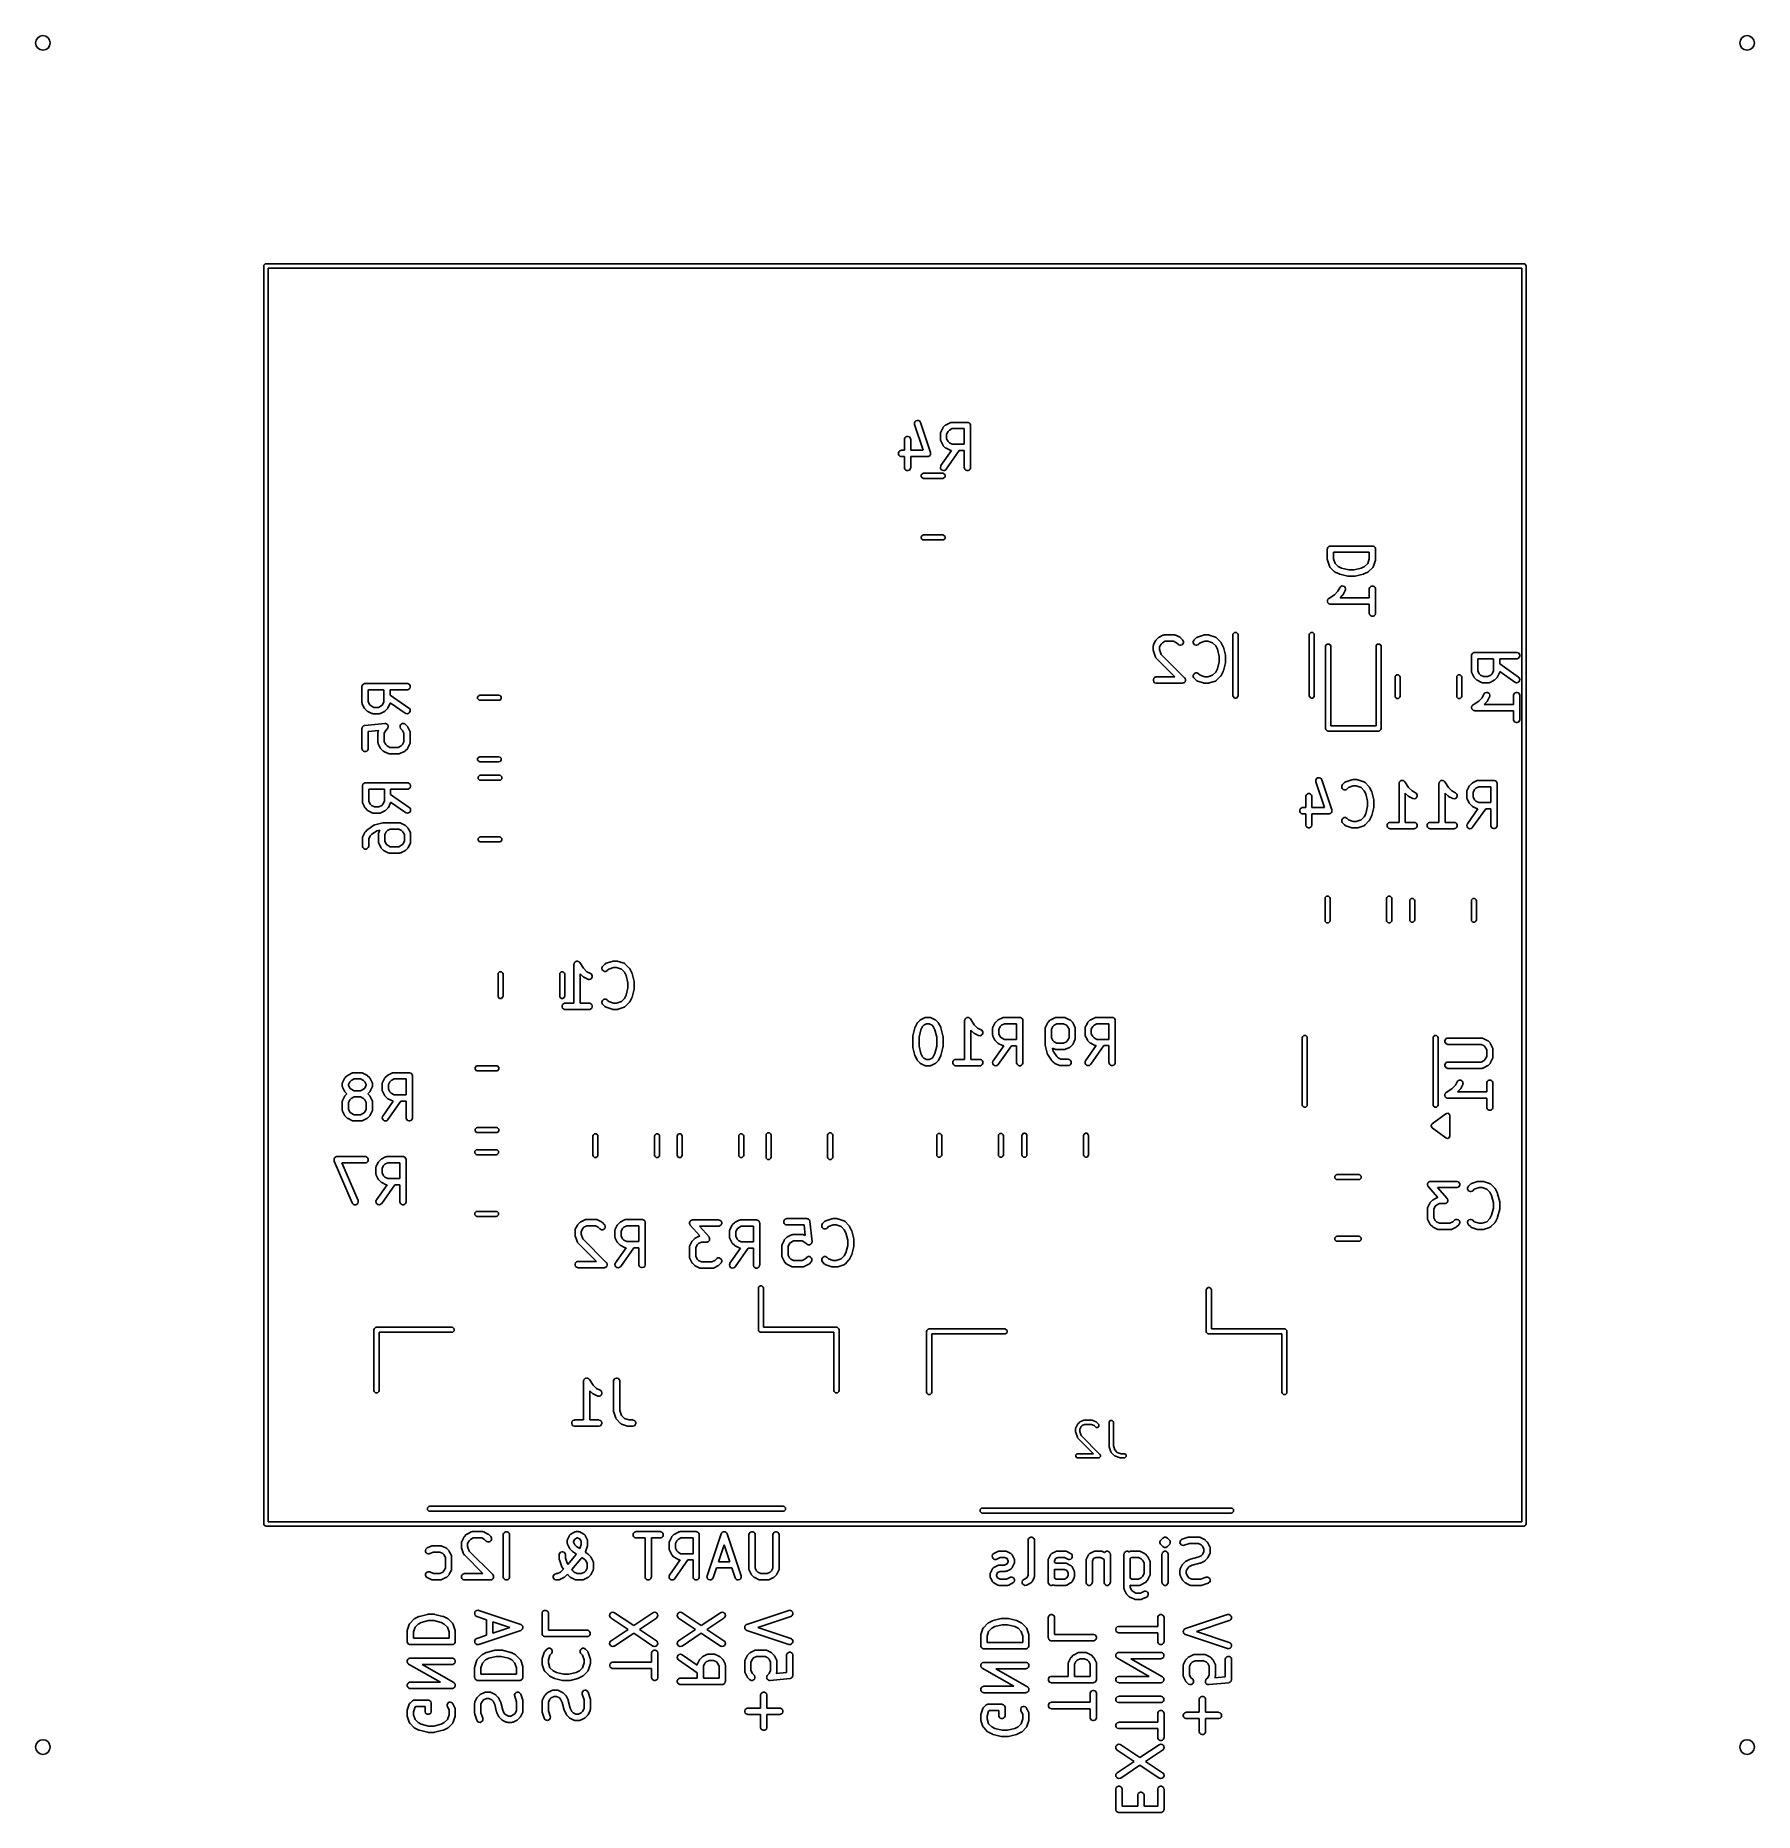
# Model space of a CAD drawing. Extents: x 4.55 to 6.16, y -5.19 to -3.52.
import ezdxf

# ---------------------------------------------------------------- set-up
doc = ezdxf.new("R2010")
doc.units = 0
doc.header["$MEASUREMENT"] = 0
doc.layers.add('BLACK', color=7, linetype='CONTINUOUS')

msp = doc.modelspace()

# ---------------------------------------------------------------- linework, layer by layer
at = {"layer": 'BLACK', "linetype": 'CONTINUOUS'}
for p, q in [((4.7626, -3.7402), (4.7627, -3.7394)), ((4.7626, -4.9213), (4.7626, -3.7402)), ((4.7627, -3.7394), (4.7638, -3.7383)), ((4.7638, -3.7383), (4.7646, -3.7382)), ((4.7646, -3.7382), (5.9457, -3.7382)), ((4.7665, -3.7421), (4.7665, -4.9193)), ((5.9437, -3.7421), (4.7665, -3.7421)), ((5.9437, -4.9193), (5.9437, -3.7421)), ((5.9457, -3.7382), (5.9464, -3.7383)), ((5.9464, -3.7383), (5.9475, -3.7394)), ((5.9475, -3.7394), (5.9476, -3.7402)), ((5.9476, -3.7402), (5.9476, -4.9213)), ((5.3734, -3.8873), (5.374, -3.8863)), ((5.374, -3.8863), (5.3748, -3.8855)), ((5.3748, -3.8855), (5.3759, -3.8851)), ((5.3759, -3.8851), (5.3771, -3.8852)), ((5.3771, -3.8852), (5.3781, -3.8857)), ((5.3781, -3.8857), (5.3788, -3.8866)), ((5.3788, -3.8866), (5.3791, -3.8871)), ((5.3791, -3.8871), (5.3885, -3.9153)), ((5.4068, -3.8873), (5.4074, -3.8871)), ((5.4074, -3.8871), (5.4075, -3.8871)), ((5.4075, -3.8871), (5.4076, -3.8871)), ((5.4076, -3.8871), (5.4082, -3.887)), ((5.4082, -3.887), (5.4232, -3.887)), ((5.4232, -3.887), (5.4237, -3.8871)), ((5.4237, -3.8871), (5.4248, -3.8875)), ((5.364, -3.9025), (5.3645, -3.9014)), ((5.364, -3.9031), (5.364, -3.9025)), ((5.364, -3.9132), (5.364, -3.9031)), ((5.3645, -3.9014), (5.3653, -3.9006)), ((5.3653, -3.9006), (5.3663, -3.9002)), ((5.3663, -3.9002), (5.3675, -3.9002)), ((5.3675, -3.9002), (5.3686, -3.9006)), ((5.3686, -3.9006), (5.3694, -3.9014)), ((5.3694, -3.9014), (5.3698, -3.9025)), ((5.3698, -3.9025), (5.3699, -3.9031)), ((5.3699, -3.9031), (5.3699, -3.9132)), ((5.3734, -3.8884), (5.3734, -3.8873)), ((5.3735, -3.889), (5.3734, -3.8884)), ((5.3816, -3.9132), (5.3735, -3.889)), ((5.3977, -3.8975), (5.3978, -3.8969)), ((5.3977, -3.9031), (5.3977, -3.8975)), ((5.3978, -3.9037), (5.3977, -3.9031)), ((5.3978, -3.8967), (5.398, -3.8961)), ((5.3978, -3.8968), (5.3978, -3.8967)), ((5.3978, -3.8969), (5.3978, -3.8968)), ((5.3978, -3.9038), (5.3978, -3.9037)), ((5.3978, -3.9039), (5.3978, -3.9038)), ((5.398, -3.9044), (5.3978, -3.9039)), ((5.398, -3.8961), (5.3999, -3.8924)), ((5.3999, -3.8924), (5.4, -3.8921)), ((5.4, -3.8921), (5.4001, -3.8921)), ((5.4001, -3.892), (5.4002, -3.8919)), ((5.4001, -3.8921), (5.4001, -3.892)), ((5.4002, -3.8919), (5.4003, -3.8918)), ((5.4003, -3.8918), (5.4004, -3.8916)), ((5.4004, -3.8916), (5.4023, -3.8897)), ((5.4023, -3.8897), (5.4025, -3.8896)), ((5.4025, -3.8896), (5.4026, -3.8895)), ((5.4026, -3.8895), (5.4027, -3.8894)), ((5.4027, -3.8894), (5.4028, -3.8894)), ((5.4028, -3.8893), (5.4031, -3.8892)), ((5.4028, -3.8894), (5.4028, -3.8893)), ((5.4031, -3.8892), (5.4068, -3.8873)), ((5.405, -3.8955), (5.4036, -3.8981)), ((5.4036, -3.8981), (5.4036, -3.9024)), ((5.4036, -3.9024), (5.405, -3.9051)), ((5.4062, -3.8943), (5.405, -3.8955)), ((5.4089, -3.8929), (5.4062, -3.8943)), ((5.4202, -3.8929), (5.4089, -3.8929)), ((5.4202, -3.9076), (5.4202, -3.8929)), ((5.4248, -3.8875), (5.4256, -3.8883)), ((5.4256, -3.8883), (5.426, -3.8894)), ((5.426, -3.8894), (5.4261, -3.89)), ((5.4261, -3.89), (5.4261, -3.9293)), ((5.3584, -3.9156), (5.3588, -3.9146)), ((5.3584, -3.9168), (5.3584, -3.9156)), ((5.3588, -3.9178), (5.3584, -3.9168)), ((5.3588, -3.9146), (5.3596, -3.9137)), ((5.3596, -3.9187), (5.3588, -3.9178)), ((5.3596, -3.9137), (5.3607, -3.9133)), ((5.3607, -3.9191), (5.3596, -3.9187)), ((5.3607, -3.9133), (5.3613, -3.9132)), ((5.3613, -3.9192), (5.3607, -3.9191)), ((5.3613, -3.9132), (5.364, -3.9132)), ((5.364, -3.9192), (5.3613, -3.9192)), ((5.364, -3.9293), (5.364, -3.9192)), ((5.3699, -3.9132), (5.3816, -3.9132)), ((5.3857, -3.9192), (5.3699, -3.9192)), ((5.3699, -3.9192), (5.3699, -3.9293)), ((5.3859, -3.9191), (5.3857, -3.9192)), ((5.386, -3.9191), (5.3859, -3.9191)), ((5.3861, -3.9191), (5.386, -3.9191)), ((5.3862, -3.9191), (5.3861, -3.9191)), ((5.3867, -3.9189), (5.3862, -3.9191)), ((5.3871, -3.9188), (5.3867, -3.9189)), ((5.3872, -3.9187), (5.3871, -3.9188)), ((5.3873, -3.9187), (5.3872, -3.9187)), ((5.3876, -3.9183), (5.3873, -3.9187)), ((5.388, -3.918), (5.3876, -3.9183)), ((5.3881, -3.9178), (5.388, -3.9179)), ((5.388, -3.9179), (5.388, -3.918)), ((5.3883, -3.9174), (5.3881, -3.9178)), ((5.3885, -3.917), (5.3883, -3.9174)), ((5.3885, -3.9153), (5.3885, -3.9156)), ((5.3885, -3.9156), (5.3886, -3.9156)), ((5.3886, -3.9168), (5.3885, -3.9169)), ((5.3885, -3.9169), (5.3885, -3.917)), ((5.3886, -3.9156), (5.3886, -3.9157)), ((5.3886, -3.9157), (5.3886, -3.9158)), ((5.3886, -3.9158), (5.3886, -3.9163)), ((5.3886, -3.9163), (5.3886, -3.9168)), ((5.3999, -3.9081), (5.398, -3.9044)), ((5.3982, -3.9276), (5.4081, -3.9135)), ((5.4, -3.9084), (5.3999, -3.9081)), ((5.4001, -3.9085), (5.4, -3.9084)), ((5.4002, -3.9086), (5.4001, -3.9085)), ((5.4001, -3.9085), (5.4001, -3.9085)), ((5.4003, -3.9087), (5.4002, -3.9086)), ((5.4004, -3.9089), (5.4003, -3.9087)), ((5.4023, -3.9108), (5.4004, -3.9089)), ((5.4025, -3.911), (5.4023, -3.9108)), ((5.4026, -3.911), (5.4025, -3.911)), ((5.4027, -3.9111), (5.4026, -3.911)), ((5.4028, -3.9112), (5.4027, -3.9111)), ((5.4031, -3.9113), (5.4028, -3.9112)), ((5.4028, -3.9112), (5.4028, -3.9112)), ((5.4068, -3.9132), (5.4031, -3.9113)), ((5.4153, -3.9135), (5.4031, -3.931)), ((5.405, -3.9051), (5.4062, -3.9063)), ((5.4062, -3.9063), (5.4089, -3.9076)), ((5.4074, -3.9134), (5.4068, -3.9132)), ((5.4075, -3.9134), (5.4074, -3.9134)), ((5.4076, -3.9135), (5.4075, -3.9134)), ((5.4081, -3.9135), (5.4076, -3.9135)), ((5.4089, -3.9076), (5.4202, -3.9076)), ((5.4202, -3.9135), (5.4153, -3.9135)), ((5.4202, -3.9293), (5.4202, -3.9135)), ((5.364, -3.9299), (5.364, -3.9293)), ((5.3645, -3.931), (5.364, -3.9299)), ((5.3653, -3.9318), (5.3645, -3.931)), ((5.3663, -3.9322), (5.3653, -3.9318)), ((5.3675, -3.9322), (5.3663, -3.9322)), ((5.3686, -3.9318), (5.3675, -3.9322)), ((5.3694, -3.931), (5.3686, -3.9318)), ((5.3698, -3.9299), (5.3694, -3.931)), ((5.3699, -3.9293), (5.3698, -3.9299)), ((5.3798, -3.9363), (5.3811, -3.935)), ((5.3798, -3.9381), (5.3798, -3.9363)), ((5.3811, -3.935), (5.382, -3.9348)), ((5.382, -3.9348), (5.3999, -3.9348)), ((5.3977, -3.9293), (5.398, -3.9281)), ((5.3979, -3.9304), (5.3977, -3.9293)), ((5.3985, -3.9314), (5.3979, -3.9304)), ((5.398, -3.9281), (5.3982, -3.9276)), ((5.3995, -3.932), (5.3985, -3.9314)), ((5.4006, -3.9323), (5.3995, -3.932)), ((5.3999, -3.9348), (5.4008, -3.935)), ((5.4017, -3.9321), (5.4006, -3.9323)), ((5.4008, -3.935), (5.4021, -3.9363)), ((5.4027, -3.9315), (5.4017, -3.9321)), ((5.4021, -3.9363), (5.4021, -3.9381)), ((5.4031, -3.931), (5.4027, -3.9315)), ((5.4203, -3.9299), (5.4202, -3.9293)), ((5.4207, -3.931), (5.4203, -3.9299)), ((5.4215, -3.9318), (5.4207, -3.931)), ((5.4226, -3.9322), (5.4215, -3.9318)), ((5.4237, -3.9322), (5.4226, -3.9322)), ((5.4248, -3.9318), (5.4237, -3.9322)), ((5.4256, -3.931), (5.4248, -3.9318)), ((5.426, -3.9299), (5.4256, -3.931)), ((5.4261, -3.9293), (5.426, -3.9299)), ((5.3811, -3.9394), (5.3798, -3.9381)), ((5.382, -3.9396), (5.3811, -3.9394)), ((5.3999, -3.9396), (5.382, -3.9396)), ((5.4008, -3.9394), (5.3999, -3.9396)), ((5.4021, -3.9381), (5.4008, -3.9394)), ((5.3798, -3.9942), (5.3811, -3.9929)), ((5.3798, -3.996), (5.3798, -3.9942)), ((5.3811, -3.9973), (5.3798, -3.996)), ((5.3811, -3.9929), (5.382, -3.9927)), ((5.382, -3.9974), (5.3811, -3.9973)), ((5.382, -3.9927), (5.3999, -3.9927)), ((5.3999, -3.9974), (5.382, -3.9974)), ((5.3999, -3.9927), (5.4008, -3.9929)), ((5.4008, -3.9973), (5.3999, -3.9974)), ((5.4008, -3.9929), (5.4021, -3.9942)), ((5.4021, -3.996), (5.4008, -3.9973)), ((5.4021, -3.9942), (5.4021, -3.996)), ((5.7615, -4.0044), (5.7623, -4.0036)), ((5.7623, -4.0036), (5.7634, -4.0032)), ((5.7634, -4.0032), (5.764, -4.0031)), ((5.764, -4.0031), (5.8033, -4.0031)), ((5.8033, -4.0031), (5.8039, -4.0032)), ((5.8039, -4.0032), (5.805, -4.0036)), ((5.805, -4.0036), (5.8058, -4.0044)), ((5.761, -4.0061), (5.7611, -4.0055)), ((5.761, -4.0155), (5.761, -4.0061)), ((5.761, -4.0157), (5.761, -4.0155)), ((5.761, -4.0158), (5.761, -4.0157)), ((5.7611, -4.0159), (5.761, -4.0158)), ((5.7611, -4.0055), (5.7615, -4.0044)), ((5.7611, -4.016), (5.7611, -4.0159)), ((5.7611, -4.0161), (5.7611, -4.016)), ((5.7612, -4.0164), (5.7611, -4.0161)), ((5.763, -4.022), (5.7612, -4.0164)), ((5.8004, -4.009), (5.7669, -4.009)), ((5.7669, -4.009), (5.7669, -4.015)), ((5.7669, -4.015), (5.7684, -4.0195)), ((5.7684, -4.0195), (5.7713, -4.0224)), ((5.796, -4.0224), (5.7989, -4.0195)), ((5.7989, -4.0195), (5.8004, -4.015)), ((5.8004, -4.015), (5.8004, -4.009)), ((5.8061, -4.0164), (5.8043, -4.022)), ((5.8058, -4.0044), (5.8062, -4.0055)), ((5.8062, -4.0161), (5.8061, -4.0164)), ((5.8062, -4.0055), (5.8063, -4.0061)), ((5.8063, -4.0158), (5.8062, -4.0159)), ((5.8062, -4.0159), (5.8062, -4.016)), ((5.8062, -4.016), (5.8062, -4.0161)), ((5.8063, -4.0061), (5.8063, -4.0155)), ((5.8063, -4.0155), (5.8063, -4.0157)), ((5.8063, -4.0157), (5.8063, -4.0158)), ((5.7633, -4.0225), (5.763, -4.022)), ((5.7633, -4.0226), (5.7633, -4.0225)), ((5.7634, -4.0227), (5.7633, -4.0226)), ((5.7638, -4.0232), (5.7634, -4.0227)), ((5.7675, -4.0269), (5.7638, -4.0232)), ((5.7677, -4.0271), (5.7675, -4.0269)), ((5.7678, -4.0272), (5.7677, -4.0271)), ((5.7679, -4.0272), (5.7678, -4.0272)), ((5.768, -4.0273), (5.7679, -4.0272)), ((5.7683, -4.0275), (5.768, -4.0273)), ((5.768, -4.0273), (5.768, -4.0273)), ((5.772, -4.0293), (5.7683, -4.0275)), ((5.7713, -4.0224), (5.7744, -4.0239)), ((5.7721, -4.0294), (5.772, -4.0293)), ((5.7723, -4.0295), (5.7721, -4.0294)), ((5.7721, -4.0294), (5.7721, -4.0294)), ((5.7726, -4.0295), (5.7723, -4.0295)), ((5.7726, -4.0296), (5.7726, -4.0295)), ((5.7801, -4.0314), (5.7726, -4.0296)), ((5.7726, -4.0296), (5.7726, -4.0296)), ((5.7744, -4.0239), (5.7812, -4.0256)), ((5.7802, -4.0315), (5.7801, -4.0314)), ((5.7803, -4.0315), (5.7802, -4.0315)), ((5.7805, -4.0315), (5.7803, -4.0315)), ((5.7807, -4.0315), (5.7805, -4.0315)), ((5.7808, -4.0315), (5.7807, -4.0315)), ((5.7807, -4.0315), (5.7807, -4.0315)), ((5.7865, -4.0315), (5.7808, -4.0315)), ((5.7812, -4.0256), (5.7861, -4.0256)), ((5.7861, -4.0256), (5.7929, -4.0239)), ((5.7866, -4.0315), (5.7865, -4.0315)), ((5.7868, -4.0315), (5.7866, -4.0315)), ((5.7866, -4.0315), (5.7866, -4.0315)), ((5.787, -4.0315), (5.7868, -4.0315)), ((5.7871, -4.0315), (5.787, -4.0315)), ((5.7872, -4.0314), (5.7871, -4.0315)), ((5.7947, -4.0296), (5.7872, -4.0314)), ((5.7929, -4.0239), (5.796, -4.0224)), ((5.795, -4.0295), (5.7947, -4.0295)), ((5.7947, -4.0295), (5.7947, -4.0296)), ((5.7947, -4.0296), (5.7947, -4.0296)), ((5.7952, -4.0294), (5.795, -4.0295)), ((5.7953, -4.0293), (5.7952, -4.0294)), ((5.7952, -4.0294), (5.7952, -4.0294)), ((5.799, -4.0275), (5.7953, -4.0293)), ((5.7993, -4.0273), (5.799, -4.0275)), ((5.7994, -4.0273), (5.7993, -4.0273)), ((5.7995, -4.0272), (5.7994, -4.0272)), ((5.7994, -4.0272), (5.7994, -4.0273)), ((5.7996, -4.0271), (5.7995, -4.0272)), ((5.7998, -4.0269), (5.7996, -4.0271)), ((5.8036, -4.0232), (5.7998, -4.0269)), ((5.8039, -4.0227), (5.8036, -4.0232)), ((5.804, -4.0226), (5.8039, -4.0227)), ((5.8043, -4.022), (5.804, -4.0225)), ((5.804, -4.0225), (5.804, -4.0226)), ((5.7611, -4.0542), (5.7612, -4.054)), ((5.7612, -4.0537), (5.7614, -4.0534)), ((5.7612, -4.054), (5.7612, -4.0537)), ((5.7614, -4.0534), (5.7615, -4.0532)), ((5.7615, -4.0532), (5.7617, -4.053)), ((5.7617, -4.053), (5.7619, -4.0527)), ((5.7619, -4.0527), (5.7623, -4.0524)), ((5.7623, -4.0524), (5.7677, -4.0488)), ((5.7623, -4.0524), (5.7623, -4.0524)), ((5.7623, -4.0524), (5.7623, -4.0524)), ((5.7623, -4.0524), (5.7623, -4.0524)), ((5.7677, -4.0488), (5.7709, -4.0456)), ((5.7709, -4.0456), (5.7726, -4.0423)), ((5.7726, -4.0423), (5.7729, -4.0418)), ((5.7729, -4.0418), (5.7738, -4.041)), ((5.7754, -4.0494), (5.773, -4.0519)), ((5.773, -4.0519), (5.8004, -4.0519)), ((5.7738, -4.041), (5.7748, -4.0406)), ((5.7748, -4.0406), (5.776, -4.0407)), ((5.7756, -4.0492), (5.7754, -4.0494)), ((5.7757, -4.0491), (5.7756, -4.0492)), ((5.7758, -4.049), (5.7757, -4.049)), ((5.7757, -4.049), (5.7757, -4.0491)), ((5.776, -4.0486), (5.7758, -4.0489)), ((5.7758, -4.0489), (5.7758, -4.049)), ((5.776, -4.0407), (5.777, -4.0412)), ((5.7779, -4.0449), (5.776, -4.0486)), ((5.777, -4.0412), (5.7778, -4.0421)), ((5.7778, -4.0421), (5.7781, -4.0432)), ((5.7781, -4.0444), (5.7779, -4.0449)), ((5.7781, -4.0432), (5.7781, -4.0444)), ((5.8004, -4.043), (5.8009, -4.0419)), ((5.8004, -4.0436), (5.8004, -4.043)), ((5.8004, -4.0519), (5.8004, -4.0436)), ((5.8009, -4.0419), (5.8017, -4.0411)), ((5.8017, -4.0411), (5.8028, -4.0407)), ((5.8028, -4.0407), (5.8039, -4.0407)), ((5.8039, -4.0407), (5.805, -4.0411)), ((5.805, -4.0411), (5.8058, -4.0419)), ((5.8058, -4.0419), (5.8062, -4.043)), ((5.8062, -4.043), (5.8063, -4.0436)), ((5.8063, -4.0436), (5.8063, -4.0661)), ((5.761, -4.0548), (5.7611, -4.0545)), ((5.7611, -4.0551), (5.761, -4.0548)), ((5.7611, -4.0545), (5.7611, -4.0542)), ((5.7611, -4.0554), (5.7611, -4.0551)), ((5.7612, -4.0557), (5.7611, -4.0554)), ((5.7612, -4.0559), (5.7612, -4.0557)), ((5.7614, -4.0562), (5.7612, -4.0559)), ((5.7615, -4.0565), (5.7614, -4.0562)), ((5.7617, -4.0567), (5.7615, -4.0565)), ((5.7619, -4.0569), (5.7617, -4.0567)), ((5.7621, -4.0571), (5.7619, -4.0569)), ((5.7623, -4.0573), (5.7621, -4.0571)), ((5.7626, -4.0574), (5.7623, -4.0573)), ((5.7628, -4.0575), (5.7626, -4.0574)), ((5.7631, -4.0576), (5.7628, -4.0575)), ((5.7634, -4.0577), (5.7631, -4.0576)), ((5.764, -4.0578), (5.7634, -4.0577)), ((5.8004, -4.0578), (5.764, -4.0578)), ((5.764, -4.0578), (5.764, -4.0578)), ((5.764, -4.0578), (5.764, -4.0578)), ((5.764, -4.0578), (5.764, -4.0578)), ((5.8004, -4.0661), (5.8004, -4.0578)), ((5.8004, -4.0666), (5.8004, -4.0661)), ((5.8009, -4.0677), (5.8004, -4.0666)), ((5.8017, -4.0685), (5.8009, -4.0677)), ((5.8028, -4.069), (5.8017, -4.0685)), ((5.8039, -4.069), (5.8028, -4.069)), ((5.805, -4.0685), (5.8039, -4.069)), ((5.8058, -4.0677), (5.805, -4.0685)), ((5.8062, -4.0666), (5.8058, -4.0677)), ((5.8063, -4.0661), (5.8062, -4.0666)), ((5.603, -4.0888), (5.6067, -4.0869)), ((5.6067, -4.0869), (5.6073, -4.0867)), ((5.6073, -4.0867), (5.6074, -4.0867)), ((5.6074, -4.0867), (5.6075, -4.0867)), ((5.6075, -4.0867), (5.6081, -4.0866)), ((5.6081, -4.0866), (5.6174, -4.0866)), ((5.6174, -4.0866), (5.618, -4.0867)), ((5.618, -4.0867), (5.6181, -4.0867)), ((5.6181, -4.0867), (5.6182, -4.0867)), ((5.6182, -4.0867), (5.6188, -4.0869)), ((5.6188, -4.0869), (5.6225, -4.0888)), ((5.639, -4.0886), (5.6446, -4.0868)), ((5.6446, -4.0868), (5.6449, -4.0867)), ((5.6449, -4.0867), (5.645, -4.0867)), ((5.645, -4.0867), (5.6451, -4.0867)), ((5.6451, -4.0867), (5.6452, -4.0866)), ((5.6452, -4.0866), (5.6453, -4.0866)), ((5.6453, -4.0866), (5.6456, -4.0866)), ((5.6456, -4.0866), (5.6493, -4.0866)), ((5.6493, -4.0866), (5.6496, -4.0866)), ((5.6496, -4.0866), (5.6497, -4.0866)), ((5.6497, -4.0866), (5.6498, -4.0867)), ((5.6498, -4.0867), (5.6499, -4.0867)), ((5.6499, -4.0867), (5.65, -4.0867)), ((5.65, -4.0867), (5.6502, -4.0868)), ((5.6502, -4.0868), (5.6559, -4.0886)), ((5.6724, -4.0863), (5.6726, -4.0854)), ((5.6724, -4.1436), (5.6724, -4.0863)), ((5.6726, -4.0854), (5.6739, -4.0842)), ((5.6739, -4.0842), (5.6757, -4.0842)), ((5.6757, -4.0842), (5.677, -4.0854)), ((5.677, -4.0854), (5.6772, -4.0863)), ((5.6772, -4.0863), (5.6772, -4.1436)), ((5.7441, -4.0863), (5.7443, -4.0854)), ((5.7441, -4.1436), (5.7441, -4.0863)), ((5.7443, -4.0854), (5.7456, -4.0842)), ((5.7456, -4.0842), (5.7474, -4.0842)), ((5.7474, -4.0842), (5.7486, -4.0854)), ((5.7486, -4.0854), (5.7488, -4.0863)), ((5.7488, -4.0863), (5.7488, -4.1436)), ((5.5976, -4.0971), (5.5977, -4.0965)), ((5.5976, -4.1008), (5.5976, -4.0971)), ((5.5976, -4.1011), (5.5976, -4.1008)), ((5.5976, -4.1012), (5.5976, -4.1011)), ((5.5977, -4.1013), (5.5976, -4.1012)), ((5.5977, -4.0963), (5.5979, -4.0957)), ((5.5977, -4.0964), (5.5977, -4.0963)), ((5.5977, -4.0965), (5.5977, -4.0964)), ((5.5977, -4.1014), (5.5977, -4.1013)), ((5.5977, -4.1015), (5.5977, -4.1014)), ((5.5978, -4.1017), (5.5977, -4.1015)), ((5.5996, -4.1074), (5.5978, -4.1017)), ((5.5979, -4.0957), (5.5998, -4.092)), ((5.5998, -4.092), (5.6, -4.0917)), ((5.6, -4.0916), (5.6001, -4.0915)), ((5.6, -4.0917), (5.6, -4.0916)), ((5.6, -4.0917), (5.6, -4.0917)), ((5.6001, -4.0915), (5.6002, -4.0914)), ((5.6002, -4.0914), (5.6003, -4.0912)), ((5.6003, -4.0912), (5.6022, -4.0893)), ((5.6022, -4.0893), (5.6025, -4.0892)), ((5.6025, -4.0891), (5.6026, -4.089)), ((5.6025, -4.0892), (5.6025, -4.0891)), ((5.6026, -4.089), (5.6027, -4.089)), ((5.6027, -4.0889), (5.603, -4.0888)), ((5.6027, -4.089), (5.6027, -4.0889)), ((5.6049, -4.0951), (5.6035, -4.0978)), ((5.6035, -4.0978), (5.6035, -4.1003)), ((5.6035, -4.1003), (5.605, -4.1048)), ((5.6061, -4.0939), (5.6049, -4.0951)), ((5.6088, -4.0925), (5.6061, -4.0939)), ((5.6167, -4.0925), (5.6088, -4.0925)), ((5.6194, -4.0939), (5.6167, -4.0925)), ((5.621, -4.0954), (5.6194, -4.0939)), ((5.6214, -4.0958), (5.621, -4.0954)), ((5.6225, -4.0962), (5.6214, -4.0958)), ((5.6225, -4.0888), (5.6228, -4.0889)), ((5.6236, -4.0962), (5.6225, -4.0962)), ((5.6228, -4.0889), (5.6228, -4.089)), ((5.6228, -4.089), (5.6229, -4.089)), ((5.6229, -4.089), (5.623, -4.0891)), ((5.623, -4.0891), (5.623, -4.0892)), ((5.623, -4.0892), (5.6233, -4.0893)), ((5.6233, -4.0893), (5.6251, -4.0912)), ((5.6247, -4.0958), (5.6236, -4.0962)), ((5.6255, -4.0949), (5.6247, -4.0958)), ((5.6251, -4.0912), (5.6255, -4.0917)), ((5.6255, -4.0917), (5.626, -4.0927)), ((5.626, -4.0939), (5.6255, -4.0949)), ((5.626, -4.0927), (5.626, -4.0939)), ((5.6352, -4.0927), (5.6356, -4.0917)), ((5.6352, -4.0939), (5.6352, -4.0927)), ((5.6356, -4.0949), (5.6352, -4.0939)), ((5.6356, -4.0917), (5.636, -4.0912)), ((5.6364, -4.0958), (5.6356, -4.0949)), ((5.636, -4.0912), (5.6378, -4.0893)), ((5.6375, -4.0962), (5.6364, -4.0958)), ((5.6386, -4.0962), (5.6375, -4.0962)), ((5.6378, -4.0893), (5.6383, -4.089)), ((5.6383, -4.089), (5.6384, -4.0889)), ((5.6384, -4.0889), (5.6385, -4.0889)), ((5.6385, -4.0889), (5.639, -4.0886)), ((5.6397, -4.0958), (5.6386, -4.0962)), ((5.6401, -4.0954), (5.6397, -4.0958)), ((5.6415, -4.094), (5.6401, -4.0954)), ((5.646, -4.0925), (5.6415, -4.094)), ((5.6488, -4.0925), (5.646, -4.0925)), ((5.6533, -4.094), (5.6488, -4.0925)), ((5.6563, -4.0969), (5.6533, -4.094)), ((5.6559, -4.0886), (5.6564, -4.0889)), ((5.6578, -4.1), (5.6563, -4.0969)), ((5.6564, -4.0889), (5.6565, -4.0889)), ((5.6565, -4.0889), (5.6566, -4.089)), ((5.6566, -4.089), (5.657, -4.0893)), ((5.657, -4.0893), (5.6608, -4.0931)), ((5.6595, -4.1068), (5.6578, -4.1)), ((5.6608, -4.0931), (5.661, -4.0933)), ((5.661, -4.0933), (5.661, -4.0934)), ((5.661, -4.0934), (5.6611, -4.0935)), ((5.6611, -4.0935), (5.6611, -4.0935)), ((5.6611, -4.0935), (5.6612, -4.0936)), ((5.6612, -4.0936), (5.6613, -4.0939)), ((5.6613, -4.0939), (5.6632, -4.0976)), ((5.6632, -4.0976), (5.6632, -4.0977)), ((5.6632, -4.0977), (5.6632, -4.0977)), ((5.6632, -4.0977), (5.6633, -4.0979)), ((5.6633, -4.0979), (5.6634, -4.0982)), ((5.6634, -4.0982), (5.6634, -4.0982)), ((5.6634, -4.0982), (5.6634, -4.0982)), ((5.6634, -4.0982), (5.6653, -4.1057)), ((5.7594, -4.0972), (5.7596, -4.0963)), ((5.7594, -4.1744), (5.7594, -4.0972)), ((5.7596, -4.0963), (5.7609, -4.0951)), ((5.7609, -4.0951), (5.7627, -4.0951)), ((5.7627, -4.0951), (5.764, -4.0963)), ((5.764, -4.0963), (5.7642, -4.0972)), ((5.7642, -4.0972), (5.7642, -4.172)), ((5.8067, -4.0972), (5.8069, -4.0963)), ((5.8067, -4.172), (5.8067, -4.0972)), ((5.8069, -4.0963), (5.8082, -4.0951)), ((5.8082, -4.0951), (5.81, -4.0951)), ((5.81, -4.0951), (5.8112, -4.0963)), ((5.8112, -4.0963), (5.8114, -4.0972)), ((5.8114, -4.0972), (5.8114, -4.1744)), ((5.8969, -4.1043), (5.8978, -4.1035)), ((5.8978, -4.1035), (5.8988, -4.1031)), ((5.8988, -4.1031), (5.8994, -4.103)), ((5.8994, -4.103), (5.9388, -4.103)), ((5.9388, -4.103), (5.9393, -4.1031)), ((5.9393, -4.1031), (5.9404, -4.1035)), ((5.9404, -4.1035), (5.9412, -4.1043)), ((5.5999, -4.1079), (5.5996, -4.1074)), ((5.5999, -4.108), (5.5999, -4.1079)), ((5.6, -4.1081), (5.5999, -4.108)), ((5.6003, -4.1085), (5.6, -4.1081)), ((5.6178, -4.126), (5.6003, -4.1085)), ((5.605, -4.1048), (5.627, -4.1268)), ((5.6563, -4.1216), (5.6578, -4.1185)), ((5.6578, -4.1185), (5.6595, -4.1117)), ((5.6595, -4.1117), (5.6595, -4.1068)), ((5.6633, -4.1206), (5.6632, -4.1208)), ((5.6634, -4.1203), (5.6633, -4.1206)), ((5.6653, -4.1128), (5.6634, -4.1203)), ((5.6634, -4.1203), (5.6634, -4.1203)), ((5.6634, -4.1203), (5.6634, -4.1203)), ((5.6653, -4.1057), (5.6653, -4.1058)), ((5.6653, -4.1058), (5.6653, -4.1059)), ((5.6653, -4.1059), (5.6653, -4.1061)), ((5.6653, -4.1061), (5.6654, -4.1063)), ((5.6654, -4.1122), (5.6653, -4.1124)), ((5.6653, -4.1124), (5.6653, -4.1126)), ((5.6653, -4.1126), (5.6653, -4.1127)), ((5.6653, -4.1127), (5.6653, -4.1128)), ((5.6654, -4.1063), (5.6654, -4.1063)), ((5.6654, -4.1063), (5.6654, -4.1064)), ((5.6654, -4.1064), (5.6654, -4.1121)), ((5.6654, -4.1121), (5.6654, -4.1122)), ((5.6654, -4.1122), (5.6654, -4.1122)), ((5.8964, -4.106), (5.8965, -4.1054)), ((5.8964, -4.121), (5.8964, -4.106)), ((5.8965, -4.1054), (5.8969, -4.1043)), ((5.9171, -4.1089), (5.9024, -4.1089)), ((5.9024, -4.1089), (5.9024, -4.1203)), ((5.9024, -4.1203), (5.9037, -4.123)), ((5.9157, -4.123), (5.9171, -4.1203)), ((5.9171, -4.1203), (5.9171, -4.1089)), ((5.9388, -4.1089), (5.923, -4.1089)), ((5.923, -4.1089), (5.923, -4.1138)), ((5.923, -4.1138), (5.9405, -4.1261)), ((5.9393, -4.1089), (5.9388, -4.1089)), ((5.9404, -4.1084), (5.9393, -4.1089)), ((5.9412, -4.1076), (5.9404, -4.1084)), ((5.9412, -4.1043), (5.9417, -4.1054)), ((5.9417, -4.1066), (5.9412, -4.1076)), ((5.9417, -4.1054), (5.9417, -4.1066)), ((4.8547, -4.1351), (4.8548, -4.1345)), ((4.8547, -4.1501), (4.8547, -4.1351)), ((4.8548, -4.1345), (4.8552, -4.1335)), ((4.8552, -4.1335), (4.856, -4.1327)), ((4.856, -4.1327), (4.8571, -4.1322)), ((4.8571, -4.1322), (4.8577, -4.1322)), ((4.8577, -4.1322), (4.897, -4.1322)), ((4.897, -4.1322), (4.8976, -4.1322)), ((4.8976, -4.1322), (4.8987, -4.1327)), ((4.8987, -4.1327), (4.8995, -4.1335)), ((4.8995, -4.1368), (4.8987, -4.1376)), ((4.8995, -4.1335), (4.8999, -4.1345)), ((4.8999, -4.1357), (4.8995, -4.1368)), ((4.8999, -4.1345), (4.8999, -4.1357)), ((5.5977, -4.1284), (5.5981, -4.1273)), ((5.5977, -4.1295), (5.5977, -4.1284)), ((5.5981, -4.1306), (5.5977, -4.1295)), ((5.5981, -4.1273), (5.5989, -4.1265)), ((5.5989, -4.1314), (5.5981, -4.1306)), ((5.5989, -4.1265), (5.6, -4.126)), ((5.6, -4.1318), (5.5989, -4.1314)), ((5.6, -4.126), (5.6006, -4.126)), ((5.6006, -4.1319), (5.6, -4.1318)), ((5.6006, -4.126), (5.6178, -4.126)), ((5.6249, -4.1319), (5.6006, -4.1319)), ((5.6255, -4.1318), (5.6249, -4.1319)), ((5.6258, -4.1317), (5.6255, -4.1318)), ((5.6266, -4.1314), (5.6258, -4.1317)), ((5.6274, -4.1306), (5.6266, -4.1314)), ((5.627, -4.1268), (5.6274, -4.1273)), ((5.6274, -4.1273), (5.6278, -4.1284)), ((5.6278, -4.1295), (5.6274, -4.1306)), ((5.6278, -4.1284), (5.6278, -4.1295)), ((5.6352, -4.1246), (5.6356, -4.1235)), ((5.6352, -4.1258), (5.6352, -4.1246)), ((5.6356, -4.1268), (5.6352, -4.1258)), ((5.6356, -4.1235), (5.6364, -4.1227)), ((5.636, -4.1273), (5.6356, -4.1268)), ((5.6378, -4.1291), (5.636, -4.1273)), ((5.6364, -4.1227), (5.6375, -4.1223)), ((5.6375, -4.1223), (5.6386, -4.1223)), ((5.6383, -4.1295), (5.6378, -4.1291)), ((5.6384, -4.1296), (5.6383, -4.1295)), ((5.6385, -4.1296), (5.6384, -4.1296)), ((5.639, -4.1299), (5.6385, -4.1296)), ((5.6386, -4.1223), (5.6397, -4.1227)), ((5.6446, -4.1317), (5.639, -4.1299)), ((5.6397, -4.1227), (5.6401, -4.1231)), ((5.6401, -4.1231), (5.6415, -4.1245)), ((5.6415, -4.1245), (5.646, -4.126)), ((5.6449, -4.1318), (5.6446, -4.1317)), ((5.645, -4.1318), (5.6449, -4.1318)), ((5.6451, -4.1318), (5.645, -4.1318)), ((5.6452, -4.1319), (5.6451, -4.1318)), ((5.6453, -4.1319), (5.6452, -4.1319)), ((5.6456, -4.1319), (5.6453, -4.1319)), ((5.6493, -4.1319), (5.6456, -4.1319)), ((5.646, -4.126), (5.6488, -4.126)), ((5.6488, -4.126), (5.6533, -4.1245)), ((5.6496, -4.1319), (5.6493, -4.1319)), ((5.6497, -4.1319), (5.6496, -4.1319)), ((5.6498, -4.1318), (5.6497, -4.1319)), ((5.6499, -4.1318), (5.6498, -4.1318)), ((5.65, -4.1318), (5.6499, -4.1318)), ((5.6502, -4.1317), (5.65, -4.1318)), ((5.6559, -4.1299), (5.6502, -4.1317)), ((5.6533, -4.1245), (5.6563, -4.1216)), ((5.6564, -4.1296), (5.6559, -4.1299)), ((5.6565, -4.1296), (5.6564, -4.1296)), ((5.6566, -4.1295), (5.6565, -4.1296)), ((5.657, -4.1291), (5.6566, -4.1295)), ((5.6608, -4.1254), (5.657, -4.1291)), ((5.661, -4.1252), (5.6608, -4.1254)), ((5.6611, -4.125), (5.661, -4.1251)), ((5.661, -4.1251), (5.661, -4.1252)), ((5.6612, -4.1249), (5.6611, -4.1249)), ((5.6611, -4.1249), (5.6611, -4.125)), ((5.6613, -4.1246), (5.6612, -4.1249)), ((5.6632, -4.1209), (5.6613, -4.1246)), ((5.6632, -4.1208), (5.6632, -4.1208)), ((5.6632, -4.1208), (5.6632, -4.1209)), ((5.8246, -4.1261), (5.8248, -4.1252)), ((5.8246, -4.144), (5.8246, -4.1261)), ((5.8248, -4.1252), (5.8261, -4.1239)), ((5.8261, -4.1239), (5.8279, -4.1239)), ((5.8279, -4.1239), (5.8292, -4.1252)), ((5.8292, -4.1252), (5.8293, -4.1261)), ((5.8293, -4.1261), (5.8293, -4.144)), ((5.8825, -4.1261), (5.8827, -4.1252)), ((5.8825, -4.144), (5.8825, -4.1261)), ((5.8827, -4.1252), (5.8839, -4.1239)), ((5.8839, -4.1239), (5.8857, -4.1239)), ((5.8857, -4.1239), (5.887, -4.1252)), ((5.887, -4.1252), (5.8872, -4.1261)), ((5.8872, -4.1261), (5.8872, -4.144)), ((5.8965, -4.1216), (5.8964, -4.121)), ((5.8965, -4.1217), (5.8965, -4.1216)), ((5.8966, -4.1218), (5.8965, -4.1217)), ((5.8968, -4.1223), (5.8966, -4.1218)), ((5.8986, -4.126), (5.8968, -4.1223)), ((5.8988, -4.1263), (5.8986, -4.126)), ((5.8988, -4.1264), (5.8988, -4.1263)), ((5.8989, -4.1264), (5.8988, -4.1264)), ((5.8989, -4.1265), (5.8989, -4.1264)), ((5.899, -4.1266), (5.8989, -4.1265)), ((5.8992, -4.1268), (5.899, -4.1266)), ((5.9011, -4.1287), (5.8992, -4.1268)), ((5.9013, -4.1289), (5.9011, -4.1287)), ((5.9014, -4.129), (5.9013, -4.1289)), ((5.9013, -4.1289), (5.9013, -4.1289)), ((5.9015, -4.1291), (5.9014, -4.129)), ((5.9016, -4.1291), (5.9015, -4.1291)), ((5.9018, -4.1292), (5.9016, -4.1291)), ((5.9056, -4.1311), (5.9018, -4.1292)), ((5.9037, -4.123), (5.9049, -4.1242)), ((5.9049, -4.1242), (5.9076, -4.1255)), ((5.9061, -4.1313), (5.9056, -4.1311)), ((5.9062, -4.1313), (5.9061, -4.1313)), ((5.9063, -4.1314), (5.9062, -4.1313)), ((5.9069, -4.1314), (5.9063, -4.1314)), ((5.9125, -4.1314), (5.9069, -4.1314)), ((5.9076, -4.1255), (5.9118, -4.1255)), ((5.9118, -4.1255), (5.9145, -4.1242)), ((5.9131, -4.1314), (5.9125, -4.1314)), ((5.9132, -4.1313), (5.9131, -4.1314)), ((5.9133, -4.1313), (5.9132, -4.1313)), ((5.9138, -4.1311), (5.9133, -4.1313)), ((5.9176, -4.1292), (5.9138, -4.1311)), ((5.9145, -4.1242), (5.9157, -4.123)), ((5.9178, -4.1291), (5.9176, -4.1292)), ((5.9179, -4.1291), (5.9178, -4.1291)), ((5.918, -4.129), (5.9179, -4.1291)), ((5.9181, -4.1289), (5.918, -4.129)), ((5.9184, -4.1287), (5.9181, -4.1289)), ((5.9181, -4.1289), (5.9181, -4.1289)), ((5.9202, -4.1268), (5.9184, -4.1287)), ((5.9204, -4.1266), (5.9202, -4.1268)), ((5.9205, -4.1265), (5.9204, -4.1266)), ((5.9206, -4.1264), (5.9205, -4.1264)), ((5.9205, -4.1264), (5.9205, -4.1265)), ((5.9208, -4.126), (5.9206, -4.1263)), ((5.9206, -4.1263), (5.9206, -4.1264)), ((5.9227, -4.1223), (5.9208, -4.126)), ((5.9229, -4.1218), (5.9227, -4.1223)), ((5.923, -4.121), (5.9229, -4.1216)), ((5.9229, -4.1216), (5.9229, -4.1217)), ((5.9229, -4.1217), (5.9229, -4.1218)), ((5.9371, -4.1309), (5.923, -4.121)), ((5.9376, -4.1312), (5.9371, -4.1309)), ((5.9387, -4.1314), (5.9376, -4.1312)), ((5.9398, -4.1312), (5.9387, -4.1314)), ((5.9408, -4.1306), (5.9398, -4.1312)), ((5.9405, -4.1261), (5.9409, -4.1264)), ((5.9415, -4.1297), (5.9408, -4.1306)), ((5.9409, -4.1264), (5.9415, -4.1274)), ((5.9415, -4.1274), (5.9417, -4.1285)), ((5.9417, -4.1285), (5.9415, -4.1297)), ((4.8548, -4.1507), (4.8547, -4.1501)), ((4.8548, -4.1508), (4.8548, -4.1507)), ((4.8548, -4.1509), (4.8548, -4.1508)), ((4.855, -4.1514), (4.8548, -4.1509)), ((4.8569, -4.1552), (4.855, -4.1514)), ((4.8753, -4.1381), (4.8606, -4.1381)), ((4.8606, -4.1381), (4.8606, -4.1494)), ((4.8606, -4.1494), (4.862, -4.1521)), ((4.862, -4.1521), (4.8632, -4.1533)), ((4.8632, -4.1533), (4.8659, -4.1547)), ((4.8701, -4.1547), (4.8728, -4.1533)), ((4.8728, -4.1533), (4.874, -4.1521)), ((4.874, -4.1521), (4.8753, -4.1494)), ((4.8753, -4.1494), (4.8753, -4.1381)), ((4.8809, -4.1514), (4.8791, -4.1552)), ((4.8811, -4.1509), (4.8809, -4.1514)), ((4.8812, -4.1507), (4.8811, -4.1508)), ((4.8811, -4.1508), (4.8811, -4.1509)), ((4.897, -4.1381), (4.8812, -4.1381)), ((4.8812, -4.1381), (4.8812, -4.143)), ((4.8812, -4.143), (4.8987, -4.1552)), ((4.8953, -4.16), (4.8812, -4.1502)), ((4.8812, -4.1502), (4.8812, -4.1507)), ((4.8976, -4.138), (4.897, -4.1381)), ((4.8987, -4.1376), (4.8976, -4.138)), ((4.9633, -4.1446), (4.9646, -4.1433)), ((4.9633, -4.1464), (4.9633, -4.1446)), ((4.9646, -4.1477), (4.9633, -4.1464)), ((4.9646, -4.1433), (4.9655, -4.1431)), ((4.9655, -4.1478), (4.9646, -4.1477)), ((4.9655, -4.1431), (4.9833, -4.1431)), ((4.9833, -4.1478), (4.9655, -4.1478)), ((4.9833, -4.1431), (4.9843, -4.1433)), ((4.9843, -4.1477), (4.9833, -4.1478)), ((4.9843, -4.1433), (4.9855, -4.1446)), ((4.9855, -4.1464), (4.9843, -4.1477)), ((4.9855, -4.1446), (4.9855, -4.1464)), ((5.6726, -4.1445), (5.6724, -4.1436)), ((5.6739, -4.1458), (5.6726, -4.1445)), ((5.6757, -4.1458), (5.6739, -4.1458)), ((5.677, -4.1445), (5.6757, -4.1458)), ((5.6772, -4.1436), (5.677, -4.1445)), ((5.7443, -4.1445), (5.7441, -4.1436)), ((5.7456, -4.1458), (5.7443, -4.1445)), ((5.7474, -4.1458), (5.7456, -4.1458)), ((5.7486, -4.1445), (5.7474, -4.1458)), ((5.7488, -4.1436), (5.7486, -4.1445)), ((5.8248, -4.1449), (5.8246, -4.144)), ((5.8261, -4.1462), (5.8248, -4.1449)), ((5.8279, -4.1462), (5.8261, -4.1462)), ((5.8292, -4.1449), (5.8279, -4.1462)), ((5.8293, -4.144), (5.8292, -4.1449)), ((5.8827, -4.1449), (5.8825, -4.144)), ((5.8839, -4.1462), (5.8827, -4.1449)), ((5.8857, -4.1462), (5.8839, -4.1462)), ((5.887, -4.1449), (5.8857, -4.1462)), ((5.8872, -4.144), (5.887, -4.1449)), ((5.8965, -4.1541), (5.8966, -4.1539)), ((5.8966, -4.1539), (5.8967, -4.1536)), ((5.8967, -4.1536), (5.8968, -4.1534)), ((5.8968, -4.1534), (5.8969, -4.1531)), ((5.8969, -4.1531), (5.8972, -4.1529)), ((5.8972, -4.1529), (5.8973, -4.1526)), ((5.8973, -4.1526), (5.8978, -4.1523)), ((5.8978, -4.1523), (5.9031, -4.1487)), ((5.8978, -4.1523), (5.8978, -4.1523)), ((5.8978, -4.1523), (5.8978, -4.1523)), ((5.8978, -4.1523), (5.8978, -4.1523)), ((5.9031, -4.1487), (5.9063, -4.1455)), ((5.9063, -4.1455), (5.908, -4.1422)), ((5.908, -4.1422), (5.9083, -4.1417)), ((5.9083, -4.1417), (5.9092, -4.1409)), ((5.9109, -4.1493), (5.9084, -4.1518)), ((5.9084, -4.1518), (5.9358, -4.1518)), ((5.9092, -4.1409), (5.9103, -4.1405)), ((5.9103, -4.1405), (5.9114, -4.1406)), ((5.911, -4.1491), (5.9109, -4.1493)), ((5.9111, -4.149), (5.911, -4.1491)), ((5.9112, -4.1489), (5.9111, -4.149)), ((5.9113, -4.1488), (5.9112, -4.1489)), ((5.9112, -4.1489), (5.9112, -4.1489)), ((5.9114, -4.1485), (5.9113, -4.1488)), ((5.9114, -4.1406), (5.9125, -4.1411)), ((5.9133, -4.1448), (5.9114, -4.1485)), ((5.9125, -4.1411), (5.9132, -4.142)), ((5.9132, -4.142), (5.9136, -4.1431)), ((5.9135, -4.1443), (5.9133, -4.1448)), ((5.9136, -4.1431), (5.9135, -4.1443)), ((5.9358, -4.1435), (5.9359, -4.1429)), ((5.9358, -4.1518), (5.9358, -4.1435)), ((5.9359, -4.1429), (5.9363, -4.1418)), ((5.9363, -4.1418), (5.9371, -4.141)), ((5.9371, -4.141), (5.9382, -4.1406)), ((5.9382, -4.1406), (5.9393, -4.1406)), ((5.9393, -4.1406), (5.9404, -4.141)), ((5.9404, -4.141), (5.9412, -4.1418)), ((5.9412, -4.1418), (5.9417, -4.1429)), ((5.9417, -4.1429), (5.9417, -4.1435)), ((5.9417, -4.1435), (5.9417, -4.166)), ((4.8571, -4.1554), (4.8569, -4.1552)), ((4.8571, -4.1555), (4.8571, -4.1554)), ((4.8572, -4.1556), (4.8571, -4.1555)), ((4.8572, -4.1557), (4.8572, -4.1556)), ((4.8573, -4.1557), (4.8572, -4.1557)), ((4.8575, -4.1559), (4.8573, -4.1557)), ((4.8574, -4.1715), (4.8761, -4.1697)), ((4.8593, -4.1578), (4.8575, -4.1559)), ((4.8596, -4.158), (4.8593, -4.1578)), ((4.8596, -4.1581), (4.8596, -4.158)), ((4.8597, -4.1581), (4.8596, -4.1581)), ((4.8598, -4.1582), (4.8597, -4.1581)), ((4.8599, -4.1582), (4.8598, -4.1582)), ((4.8601, -4.1584), (4.8599, -4.1582)), ((4.8638, -4.1603), (4.8601, -4.1584)), ((4.8644, -4.1605), (4.8638, -4.1603)), ((4.8645, -4.1605), (4.8644, -4.1605)), ((4.8646, -4.1605), (4.8645, -4.1605)), ((4.8652, -4.1606), (4.8646, -4.1605)), ((4.8708, -4.1606), (4.8652, -4.1606)), ((4.8659, -4.1547), (4.8701, -4.1547)), ((4.8714, -4.1605), (4.8708, -4.1606)), ((4.8715, -4.1605), (4.8714, -4.1605)), ((4.8716, -4.1605), (4.8715, -4.1605)), ((4.8721, -4.1603), (4.8716, -4.1605)), ((4.8759, -4.1584), (4.8721, -4.1603)), ((4.8761, -4.1582), (4.8759, -4.1584)), ((4.8762, -4.1582), (4.8761, -4.1582)), ((4.8761, -4.1697), (4.8767, -4.1697)), ((4.8763, -4.1581), (4.8762, -4.1582)), ((4.8764, -4.1581), (4.8763, -4.1581)), ((4.8766, -4.1578), (4.8764, -4.158)), ((4.8764, -4.158), (4.8764, -4.1581)), ((4.8785, -4.1559), (4.8766, -4.1578)), ((4.8767, -4.1697), (4.8768, -4.1697)), ((4.8768, -4.1697), (4.877, -4.1697)), ((4.877, -4.1697), (4.8774, -4.1699)), ((4.8774, -4.1699), (4.8778, -4.17)), ((4.8778, -4.17), (4.8779, -4.1701)), ((4.8779, -4.1701), (4.8781, -4.1702)), ((4.8781, -4.1702), (4.8784, -4.1705)), ((4.8784, -4.1705), (4.8787, -4.1707)), ((4.8787, -4.1557), (4.8785, -4.1559)), ((4.8787, -4.1557), (4.8787, -4.1557)), ((4.8787, -4.1707), (4.8788, -4.1709)), ((4.8789, -4.1555), (4.8788, -4.1556)), ((4.8788, -4.1556), (4.8787, -4.1557)), ((4.8791, -4.1552), (4.8789, -4.1554)), ((4.8789, -4.1554), (4.8789, -4.1555)), ((4.8908, -4.171), (4.8917, -4.1702)), ((4.8917, -4.1702), (4.8927, -4.1697)), ((4.8927, -4.1697), (4.8939, -4.1697)), ((4.8939, -4.1697), (4.8949, -4.1702)), ((4.8949, -4.1702), (4.8954, -4.1705)), ((4.8959, -4.1603), (4.8953, -4.16)), ((4.8954, -4.1705), (4.8973, -4.1724)), ((4.897, -4.1606), (4.8959, -4.1603)), ((4.8981, -4.1604), (4.897, -4.1606)), ((4.8991, -4.1597), (4.8981, -4.1604)), ((4.8987, -4.1552), (4.8992, -4.1556)), ((4.8997, -4.1588), (4.8991, -4.1597)), ((4.8992, -4.1556), (4.8998, -4.1565)), ((4.9, -4.1577), (4.8997, -4.1588)), ((4.8998, -4.1565), (4.9, -4.1577)), ((5.8964, -4.1547), (5.8965, -4.1544)), ((5.8965, -4.155), (5.8964, -4.1547)), ((5.8965, -4.1544), (5.8965, -4.1541)), ((5.8965, -4.1553), (5.8965, -4.155)), ((5.8966, -4.1556), (5.8965, -4.1553)), ((5.8967, -4.1559), (5.8966, -4.1556)), ((5.8968, -4.1561), (5.8967, -4.1559)), ((5.8969, -4.1564), (5.8968, -4.1561)), ((5.8972, -4.1566), (5.8969, -4.1564)), ((5.8973, -4.1568), (5.8972, -4.1566)), ((5.8976, -4.157), (5.8973, -4.1568)), ((5.8978, -4.1572), (5.8976, -4.157)), ((5.898, -4.1573), (5.8978, -4.1572)), ((5.8983, -4.1575), (5.898, -4.1573)), ((5.8986, -4.1575), (5.8983, -4.1575)), ((5.8988, -4.1576), (5.8986, -4.1575)), ((5.8994, -4.1577), (5.8988, -4.1576)), ((5.9358, -4.1577), (5.8994, -4.1577)), ((5.8994, -4.1577), (5.8994, -4.1577)), ((5.8994, -4.1577), (5.8994, -4.1577)), ((5.8994, -4.1577), (5.8994, -4.1577)), ((5.9358, -4.166), (5.9358, -4.1577)), ((5.9359, -4.1665), (5.9358, -4.166)), ((5.9363, -4.1676), (5.9359, -4.1665)), ((5.9371, -4.1684), (5.9363, -4.1676)), ((5.9382, -4.1689), (5.9371, -4.1684)), ((5.9393, -4.1689), (5.9382, -4.1689)), ((5.9404, -4.1684), (5.9393, -4.1689)), ((5.9412, -4.1676), (5.9404, -4.1684)), ((5.9417, -4.1665), (5.9412, -4.1676)), ((5.9417, -4.166), (5.9417, -4.1665)), ((4.8547, -4.1742), (4.8548, -4.1741)), ((4.8547, -4.1743), (4.8547, -4.1742)), ((4.8547, -4.1745), (4.8547, -4.1743)), ((4.8547, -4.1932), (4.8547, -4.1745)), ((4.8548, -4.1739), (4.8549, -4.1735)), ((4.8548, -4.1741), (4.8548, -4.1739)), ((4.8549, -4.1735), (4.8551, -4.1731)), ((4.8551, -4.1731), (4.8552, -4.173)), ((4.8552, -4.1728), (4.8555, -4.1725)), ((4.8552, -4.173), (4.8552, -4.1728)), ((4.8555, -4.1725), (4.8558, -4.1722)), ((4.8558, -4.1722), (4.8559, -4.1721)), ((4.8559, -4.1721), (4.856, -4.172)), ((4.856, -4.172), (4.8564, -4.1719)), ((4.8564, -4.1719), (4.8568, -4.1717)), ((4.8568, -4.1717), (4.857, -4.1716)), ((4.857, -4.1716), (4.8571, -4.1716)), ((4.8571, -4.1716), (4.8572, -4.1716)), ((4.8572, -4.1716), (4.8574, -4.1715)), ((4.8704, -4.1762), (4.8606, -4.1772)), ((4.8606, -4.1772), (4.8606, -4.1932)), ((4.8697, -4.1782), (4.8698, -4.1777)), ((4.8697, -4.1876), (4.8697, -4.1782)), ((4.8698, -4.1775), (4.87, -4.1769)), ((4.8698, -4.1776), (4.8698, -4.1775)), ((4.8698, -4.1777), (4.8698, -4.1776)), ((4.87, -4.1769), (4.8704, -4.1762)), ((4.877, -4.1762), (4.8756, -4.1789)), ((4.8756, -4.1789), (4.8756, -4.1869)), ((4.8756, -4.1869), (4.877, -4.1896)), ((4.8785, -4.1747), (4.877, -4.1762)), ((4.8789, -4.1743), (4.8785, -4.1747)), ((4.8788, -4.1709), (4.8789, -4.171)), ((4.8789, -4.171), (4.879, -4.1714)), ((4.879, -4.174), (4.8789, -4.1741)), ((4.8789, -4.1741), (4.8789, -4.1743)), ((4.879, -4.1714), (4.8792, -4.1717)), ((4.8791, -4.1736), (4.879, -4.174)), ((4.8793, -4.1732), (4.8791, -4.1736)), ((4.8792, -4.1717), (4.8793, -4.1719)), ((4.8793, -4.1719), (4.8793, -4.172)), ((4.8793, -4.172), (4.8793, -4.1725)), ((4.8793, -4.1725), (4.8794, -4.1729)), ((4.8794, -4.1729), (4.8793, -4.173)), ((4.8793, -4.173), (4.8793, -4.1732)), ((4.8904, -4.172), (4.8908, -4.171)), ((4.8904, -4.1732), (4.8904, -4.172)), ((4.8908, -4.1743), (4.8904, -4.1732)), ((4.8912, -4.1747), (4.8908, -4.1743)), ((4.8927, -4.1762), (4.8912, -4.1747)), ((4.8941, -4.1789), (4.8927, -4.1762)), ((4.8927, -4.1896), (4.8941, -4.1869)), ((4.8941, -4.1869), (4.8941, -4.1789)), ((4.8973, -4.1724), (4.8974, -4.1726)), ((4.8974, -4.1726), (4.8975, -4.1727)), ((4.8975, -4.1727), (4.8976, -4.1728)), ((4.8976, -4.1728), (4.8976, -4.1728)), ((4.8976, -4.1728), (4.8977, -4.1729)), ((4.8977, -4.1729), (4.8978, -4.1732)), ((4.8978, -4.1732), (4.8997, -4.1769)), ((4.8997, -4.1769), (4.8999, -4.1775)), ((4.8999, -4.1775), (4.8999, -4.1776)), ((4.8999, -4.1776), (4.8999, -4.1777)), ((4.8999, -4.1777), (4.9, -4.1782)), ((4.9, -4.1782), (4.9, -4.1876)), ((5.7596, -4.1753), (5.7594, -4.1744)), ((5.7609, -4.1766), (5.7596, -4.1753)), ((5.7618, -4.1768), (5.7609, -4.1766)), ((5.8091, -4.1768), (5.7618, -4.1768)), ((5.7642, -4.172), (5.8067, -4.172)), ((5.81, -4.1766), (5.8091, -4.1768)), ((5.8112, -4.1753), (5.81, -4.1766)), ((5.8114, -4.1744), (5.8112, -4.1753)), ((4.8548, -4.1938), (4.8547, -4.1932)), ((4.8552, -4.1949), (4.8548, -4.1938)), ((4.856, -4.1957), (4.8552, -4.1949)), ((4.8571, -4.1961), (4.856, -4.1957)), ((4.8582, -4.1961), (4.8571, -4.1961)), ((4.8593, -4.1957), (4.8582, -4.1961)), ((4.8601, -4.1949), (4.8593, -4.1957)), ((4.8606, -4.1938), (4.8601, -4.1949)), ((4.8606, -4.1932), (4.8606, -4.1938)), ((4.8698, -4.1882), (4.8697, -4.1876)), ((4.8698, -4.1883), (4.8698, -4.1882)), ((4.8698, -4.1884), (4.8698, -4.1883)), ((4.87, -4.1889), (4.8698, -4.1884)), ((4.8719, -4.1927), (4.87, -4.1889)), ((4.8721, -4.1929), (4.8719, -4.1927)), ((4.8721, -4.193), (4.8721, -4.1929)), ((4.8722, -4.1931), (4.8721, -4.193)), ((4.8722, -4.1932), (4.8722, -4.1931)), ((4.8723, -4.1932), (4.8722, -4.1932)), ((4.8725, -4.1934), (4.8723, -4.1932)), ((4.8743, -4.1953), (4.8725, -4.1934)), ((4.8746, -4.1955), (4.8743, -4.1953)), ((4.8746, -4.1956), (4.8746, -4.1955)), ((4.8747, -4.1956), (4.8746, -4.1956)), ((4.8748, -4.1957), (4.8747, -4.1956)), ((4.8751, -4.1959), (4.8748, -4.1957)), ((4.8748, -4.1957), (4.8748, -4.1957)), ((4.8788, -4.1977), (4.8751, -4.1959)), ((4.877, -4.1896), (4.8782, -4.1908)), ((4.8782, -4.1908), (4.8809, -4.1922)), ((4.8794, -4.198), (4.8788, -4.1977)), ((4.8795, -4.198), (4.8794, -4.198)), ((4.8796, -4.198), (4.8795, -4.198)), ((4.8802, -4.1981), (4.8796, -4.198)), ((4.8895, -4.1981), (4.8802, -4.1981)), ((4.8809, -4.1922), (4.8888, -4.1922)), ((4.8888, -4.1922), (4.8915, -4.1908)), ((4.8901, -4.198), (4.8895, -4.1981)), ((4.8902, -4.198), (4.8901, -4.198)), ((4.8903, -4.198), (4.8902, -4.198)), ((4.8909, -4.1977), (4.8903, -4.198)), ((4.8946, -4.1959), (4.8909, -4.1977)), ((4.8915, -4.1908), (4.8927, -4.1896)), ((4.8949, -4.1957), (4.8946, -4.1959)), ((4.895, -4.1956), (4.8949, -4.1957)), ((4.8949, -4.1957), (4.8949, -4.1957)), ((4.8951, -4.1956), (4.895, -4.1956)), ((4.8952, -4.1955), (4.8951, -4.1956)), ((4.8954, -4.1953), (4.8952, -4.1955)), ((4.8973, -4.1934), (4.8954, -4.1953)), ((4.8974, -4.1932), (4.8973, -4.1934)), ((4.8975, -4.1932), (4.8974, -4.1932)), ((4.8976, -4.1931), (4.8975, -4.1932)), ((4.8977, -4.1929), (4.8976, -4.193)), ((4.8976, -4.193), (4.8976, -4.1931)), ((4.8978, -4.1927), (4.8977, -4.1929)), ((4.8997, -4.1889), (4.8978, -4.1927)), ((4.8999, -4.1884), (4.8997, -4.1889)), ((4.9, -4.1876), (4.8999, -4.1882)), ((4.8999, -4.1882), (4.8999, -4.1883)), ((4.8999, -4.1883), (4.8999, -4.1884)), ((4.9633, -4.2024), (4.9646, -4.2012)), ((4.9633, -4.2043), (4.9633, -4.2024)), ((4.9646, -4.2012), (4.9655, -4.201)), ((4.9655, -4.201), (4.9833, -4.201)), ((4.9833, -4.201), (4.9843, -4.2012)), ((4.9843, -4.2012), (4.9855, -4.2024)), ((4.9855, -4.2024), (4.9855, -4.2043)), ((4.9646, -4.2055), (4.9633, -4.2043)), ((4.9637, -4.2198), (4.965, -4.2185)), ((4.9637, -4.2216), (4.9637, -4.2198)), ((4.9655, -4.2057), (4.9646, -4.2055)), ((4.965, -4.2185), (4.9659, -4.2183)), ((4.9833, -4.2057), (4.9655, -4.2057)), ((4.9659, -4.2183), (4.9837, -4.2183)), ((4.9843, -4.2055), (4.9833, -4.2057)), ((4.9837, -4.2183), (4.9846, -4.2185)), ((4.9855, -4.2043), (4.9843, -4.2055)), ((4.9846, -4.2185), (4.9859, -4.2198)), ((4.9859, -4.2198), (4.9859, -4.2216)), ((5.7516, -4.2209), (5.7527, -4.2206)), ((5.7527, -4.2206), (5.7538, -4.2207)), ((5.7538, -4.2207), (5.7549, -4.2212)), ((4.8551, -4.2284), (4.8552, -4.2278)), ((4.8551, -4.2434), (4.8551, -4.2284)), ((4.8552, -4.2278), (4.8556, -4.2268)), ((4.8556, -4.2268), (4.8564, -4.226)), ((4.8564, -4.226), (4.8575, -4.2255)), ((4.8575, -4.2255), (4.8581, -4.2255)), ((4.8581, -4.2255), (4.8974, -4.2255)), ((4.8757, -4.2314), (4.861, -4.2314)), ((4.861, -4.2314), (4.861, -4.2427)), ((4.8757, -4.2427), (4.8757, -4.2314)), ((4.8974, -4.2314), (4.8816, -4.2314)), ((4.8816, -4.2314), (4.8816, -4.2363)), ((4.8816, -4.2363), (4.8991, -4.2485)), ((4.8974, -4.2255), (4.898, -4.2255)), ((4.898, -4.2313), (4.8974, -4.2314)), ((4.898, -4.2255), (4.8991, -4.226)), ((4.8991, -4.2309), (4.898, -4.2313)), ((4.8991, -4.226), (4.8999, -4.2268)), ((4.8999, -4.2301), (4.8991, -4.2309)), ((4.8999, -4.2268), (4.9003, -4.2278)), ((4.9003, -4.229), (4.8999, -4.2301)), ((4.9003, -4.2278), (4.9003, -4.229)), ((4.965, -4.2229), (4.9637, -4.2216)), ((4.9659, -4.223), (4.965, -4.2229)), ((4.9837, -4.223), (4.9659, -4.223)), ((4.9846, -4.2229), (4.9837, -4.223)), ((4.9859, -4.2216), (4.9846, -4.2229)), ((5.7408, -4.2379), (5.7412, -4.2369)), ((5.7412, -4.2369), (5.742, -4.2361)), ((5.742, -4.2361), (5.7431, -4.2356)), ((5.7431, -4.2356), (5.7443, -4.2356)), ((5.7443, -4.2356), (5.7453, -4.2361)), ((5.7453, -4.2361), (5.7461, -4.2369)), ((5.7461, -4.2369), (5.7466, -4.2379)), ((5.7501, -4.2239), (5.7502, -4.2227)), ((5.7503, -4.2244), (5.7501, -4.2239)), ((5.7502, -4.2227), (5.7507, -4.2217)), ((5.7583, -4.2487), (5.7503, -4.2244)), ((5.7507, -4.2217), (5.7516, -4.2209)), ((5.7549, -4.2212), (5.7556, -4.222)), ((5.7556, -4.222), (5.7559, -4.2226)), ((5.7559, -4.2226), (5.7652, -4.2507)), ((5.7745, -4.2286), (5.775, -4.2275)), ((5.7745, -4.2297), (5.7745, -4.2286)), ((5.775, -4.2308), (5.7745, -4.2297)), ((5.775, -4.2275), (5.7753, -4.227)), ((5.7758, -4.2316), (5.775, -4.2308)), ((5.7753, -4.227), (5.7772, -4.2252)), ((5.7769, -4.232), (5.7758, -4.2316)), ((5.778, -4.232), (5.7769, -4.232)), ((5.7772, -4.2252), (5.7777, -4.2248)), ((5.7777, -4.2248), (5.7778, -4.2248)), ((5.7778, -4.2247), (5.7784, -4.2245)), ((5.7778, -4.2248), (5.7778, -4.2247)), ((5.7791, -4.2316), (5.778, -4.232)), ((5.7784, -4.2245), (5.784, -4.2226)), ((5.7795, -4.2312), (5.7791, -4.2316)), ((5.7809, -4.2298), (5.7795, -4.2312)), ((5.7854, -4.2283), (5.7809, -4.2298)), ((5.784, -4.2226), (5.7843, -4.2225)), ((5.7843, -4.2225), (5.7844, -4.2225)), ((5.7844, -4.2225), (5.7845, -4.2225)), ((5.7845, -4.2225), (5.7846, -4.2225)), ((5.7846, -4.2225), (5.7849, -4.2224)), ((5.7846, -4.2225), (5.7846, -4.2225)), ((5.7849, -4.2224), (5.7887, -4.2224)), ((5.7882, -4.2283), (5.7854, -4.2283)), ((5.7927, -4.2298), (5.7882, -4.2283)), ((5.7887, -4.2224), (5.789, -4.2225)), ((5.789, -4.2225), (5.789, -4.2225)), ((5.789, -4.2225), (5.7891, -4.2225)), ((5.7891, -4.2225), (5.7893, -4.2225)), ((5.7893, -4.2225), (5.7893, -4.2225)), ((5.7893, -4.2225), (5.7896, -4.2226)), ((5.7896, -4.2226), (5.7952, -4.2245)), ((5.7956, -4.2328), (5.7927, -4.2298)), ((5.7952, -4.2245), (5.7958, -4.2247)), ((5.7971, -4.2358), (5.7956, -4.2328)), ((5.7958, -4.2247), (5.7958, -4.2248)), ((5.7958, -4.2248), (5.7959, -4.2248)), ((5.7959, -4.2248), (5.7964, -4.2252)), ((5.7964, -4.2252), (5.8001, -4.2289)), ((5.7988, -4.2426), (5.7971, -4.2358)), ((5.8001, -4.2289), (5.8003, -4.2291)), ((5.8003, -4.2291), (5.8004, -4.2292)), ((5.8004, -4.2292), (5.8004, -4.2293)), ((5.8004, -4.2293), (5.8005, -4.2294)), ((5.8005, -4.2294), (5.8005, -4.2294)), ((5.8005, -4.2294), (5.8007, -4.2297)), ((5.8007, -4.2297), (5.8026, -4.2334)), ((5.8026, -4.2334), (5.8026, -4.2335)), ((5.8026, -4.2335), (5.8026, -4.2335)), ((5.8026, -4.2335), (5.8027, -4.2337)), ((5.8027, -4.2337), (5.8028, -4.234)), ((5.8028, -4.234), (5.8028, -4.234)), ((5.8028, -4.234), (5.8028, -4.234)), ((5.8028, -4.234), (5.8047, -4.2415)), ((5.8283, -4.2262), (5.8284, -4.2256)), ((5.8283, -4.2626), (5.8283, -4.2262)), ((5.8283, -4.2262), (5.8283, -4.2262)), ((5.8283, -4.2262), (5.8283, -4.2262)), ((5.8283, -4.2262), (5.8283, -4.2262)), ((5.8284, -4.2256), (5.8285, -4.2253)), ((5.8285, -4.225), (5.8287, -4.2248)), ((5.8285, -4.2253), (5.8285, -4.225)), ((5.8287, -4.2248), (5.8288, -4.2245)), ((5.8288, -4.2245), (5.829, -4.2243)), ((5.829, -4.2243), (5.8292, -4.2241)), ((5.8292, -4.2241), (5.8294, -4.2239)), ((5.8294, -4.2239), (5.8296, -4.2237)), ((5.8296, -4.2237), (5.8299, -4.2236)), ((5.8299, -4.2236), (5.8301, -4.2234)), ((5.8301, -4.2234), (5.8304, -4.2234)), ((5.8304, -4.2234), (5.8307, -4.2233)), ((5.8307, -4.2233), (5.831, -4.2233)), ((5.831, -4.2233), (5.8313, -4.2232)), ((5.8313, -4.2232), (5.8315, -4.2233)), ((5.8315, -4.2233), (5.8318, -4.2233)), ((5.8318, -4.2233), (5.8321, -4.2234)), ((5.8321, -4.2234), (5.8324, -4.2234)), ((5.8324, -4.2234), (5.8326, -4.2236)), ((5.8326, -4.2236), (5.8329, -4.2237)), ((5.8329, -4.2237), (5.8331, -4.2239)), ((5.8331, -4.2239), (5.8333, -4.2241)), ((5.8333, -4.2241), (5.8337, -4.2245)), ((5.8337, -4.2245), (5.8337, -4.2245)), ((5.8337, -4.2245), (5.8337, -4.2245)), ((5.8337, -4.2245), (5.8337, -4.2245)), ((5.8337, -4.2245), (5.8373, -4.2299)), ((5.8367, -4.2376), (5.8342, -4.2352)), ((5.8342, -4.2352), (5.8342, -4.2626)), ((5.8373, -4.2299), (5.8405, -4.2331)), ((5.8405, -4.2331), (5.8438, -4.2348)), ((5.8438, -4.2348), (5.8443, -4.2351)), ((5.8443, -4.2351), (5.8451, -4.236)), ((5.8451, -4.236), (5.8454, -4.2371)), ((5.8454, -4.2371), (5.8453, -4.2382)), ((5.8658, -4.2262), (5.8659, -4.2256)), ((5.8658, -4.2626), (5.8658, -4.2262)), ((5.8658, -4.2262), (5.8658, -4.2262)), ((5.8658, -4.2262), (5.8658, -4.2262)), ((5.8658, -4.2262), (5.8658, -4.2262)), ((5.8659, -4.2256), (5.866, -4.2253)), ((5.866, -4.225), (5.8662, -4.2248)), ((5.866, -4.2253), (5.866, -4.225)), ((5.8662, -4.2248), (5.8663, -4.2245)), ((5.8663, -4.2245), (5.8665, -4.2243)), ((5.8665, -4.2243), (5.8667, -4.2241)), ((5.8667, -4.2241), (5.8669, -4.2239)), ((5.8669, -4.2239), (5.8671, -4.2237)), ((5.8671, -4.2237), (5.8674, -4.2236)), ((5.8674, -4.2236), (5.8676, -4.2234)), ((5.8676, -4.2234), (5.8679, -4.2234)), ((5.8679, -4.2234), (5.8682, -4.2233)), ((5.8682, -4.2233), (5.8685, -4.2233)), ((5.8685, -4.2233), (5.8688, -4.2232)), ((5.8688, -4.2232), (5.869, -4.2233)), ((5.869, -4.2233), (5.8693, -4.2233)), ((5.8693, -4.2233), (5.8696, -4.2234)), ((5.8696, -4.2234), (5.8699, -4.2234)), ((5.8699, -4.2234), (5.8701, -4.2236)), ((5.8701, -4.2236), (5.8704, -4.2237)), ((5.8704, -4.2237), (5.8706, -4.2239)), ((5.8706, -4.2239), (5.8708, -4.2241)), ((5.8708, -4.2241), (5.8712, -4.2245)), ((5.8712, -4.2245), (5.8712, -4.2245)), ((5.8712, -4.2245), (5.8712, -4.2245)), ((5.8712, -4.2245), (5.8712, -4.2245)), ((5.8712, -4.2245), (5.8748, -4.2299)), ((5.8742, -4.2376), (5.8717, -4.2352)), ((5.8717, -4.2352), (5.8717, -4.2626)), ((5.8748, -4.2299), (5.878, -4.2331)), ((5.878, -4.2331), (5.8813, -4.2348)), ((5.8813, -4.2348), (5.8818, -4.2351)), ((5.8818, -4.2351), (5.8826, -4.236)), ((5.8826, -4.236), (5.8829, -4.2371)), ((5.8829, -4.2371), (5.8828, -4.2382)), ((5.892, -4.2337), (5.8921, -4.2331)), ((5.892, -4.2393), (5.892, -4.2337)), ((5.8921, -4.2329), (5.8924, -4.2324)), ((5.8921, -4.233), (5.8921, -4.2329)), ((5.8921, -4.2331), (5.8921, -4.233)), ((5.8924, -4.2324), (5.8942, -4.2286)), ((5.8942, -4.2286), (5.8944, -4.2284)), ((5.8944, -4.2283), (5.8945, -4.2282)), ((5.8944, -4.2284), (5.8944, -4.2283)), ((5.8945, -4.2282), (5.8945, -4.2281)), ((5.8945, -4.2281), (5.8946, -4.2281)), ((5.8946, -4.2281), (5.8948, -4.2278)), ((5.8948, -4.2278), (5.8967, -4.226)), ((5.8967, -4.226), (5.8969, -4.2258)), ((5.8969, -4.2258), (5.8969, -4.2257)), ((5.8969, -4.2257), (5.897, -4.2257)), ((5.897, -4.2257), (5.8971, -4.2256)), ((5.8971, -4.2256), (5.8972, -4.2256)), ((5.8972, -4.2256), (5.8974, -4.2254)), ((5.8974, -4.2254), (5.9012, -4.2235)), ((5.8993, -4.2317), (5.8979, -4.2344)), ((5.8979, -4.2344), (5.8979, -4.2386)), ((5.9005, -4.2305), (5.8993, -4.2317)), ((5.9032, -4.2291), (5.9005, -4.2305)), ((5.9012, -4.2235), (5.9017, -4.2233)), ((5.9017, -4.2233), (5.9018, -4.2233)), ((5.9018, -4.2233), (5.9019, -4.2233)), ((5.9019, -4.2233), (5.9025, -4.2232)), ((5.9025, -4.2232), (5.9175, -4.2232)), ((5.9145, -4.2291), (5.9032, -4.2291)), ((5.9145, -4.2438), (5.9145, -4.2291)), ((5.9175, -4.2232), (5.9181, -4.2233)), ((5.9181, -4.2233), (5.9191, -4.2237)), ((5.9191, -4.2237), (5.9199, -4.2245)), ((5.9199, -4.2245), (5.9204, -4.2256)), ((5.9204, -4.2256), (5.9204, -4.2262)), ((5.9204, -4.2262), (5.9204, -4.2655)), ((4.8552, -4.244), (4.8551, -4.2434)), ((4.8552, -4.2441), (4.8552, -4.244)), ((4.8552, -4.2442), (4.8552, -4.2441)), ((4.8554, -4.2447), (4.8552, -4.2442)), ((4.8573, -4.2485), (4.8554, -4.2447)), ((4.8575, -4.2487), (4.8573, -4.2485)), ((4.8575, -4.2488), (4.8575, -4.2487)), ((4.8575, -4.2489), (4.8575, -4.2488)), ((4.8576, -4.249), (4.8575, -4.2489)), ((4.8577, -4.249), (4.8576, -4.249)), ((4.8579, -4.2493), (4.8577, -4.249)), ((4.8597, -4.2511), (4.8579, -4.2493)), ((4.86, -4.2513), (4.8597, -4.2511)), ((4.86, -4.2514), (4.86, -4.2513)), ((4.8601, -4.2514), (4.86, -4.2514)), ((4.8602, -4.2515), (4.8601, -4.2514)), ((4.8605, -4.2517), (4.8602, -4.2515)), ((4.8602, -4.2515), (4.8602, -4.2515)), ((4.8642, -4.2536), (4.8605, -4.2517)), ((4.861, -4.2427), (4.8624, -4.2454)), ((4.8624, -4.2454), (4.8636, -4.2466)), ((4.8636, -4.2466), (4.8663, -4.248)), ((4.8648, -4.2538), (4.8642, -4.2536)), ((4.8649, -4.2538), (4.8648, -4.2538)), ((4.865, -4.2538), (4.8649, -4.2538)), ((4.8656, -4.2539), (4.865, -4.2538)), ((4.8712, -4.2539), (4.8656, -4.2539)), ((4.8663, -4.248), (4.8705, -4.248)), ((4.8705, -4.248), (4.8732, -4.2466)), ((4.8718, -4.2538), (4.8712, -4.2539)), ((4.8719, -4.2538), (4.8718, -4.2538)), ((4.872, -4.2538), (4.8719, -4.2538)), ((4.8725, -4.2536), (4.872, -4.2538)), ((4.8763, -4.2517), (4.8725, -4.2536)), ((4.8732, -4.2466), (4.8744, -4.2454)), ((4.8744, -4.2454), (4.8757, -4.2427)), ((4.8765, -4.2515), (4.8763, -4.2517)), ((4.8766, -4.2515), (4.8765, -4.2515)), ((4.8767, -4.2514), (4.8766, -4.2515)), ((4.8768, -4.2513), (4.8767, -4.2514)), ((4.8767, -4.2514), (4.8767, -4.2514)), ((4.877, -4.2511), (4.8768, -4.2513)), ((4.8789, -4.2493), (4.877, -4.2511)), ((4.8791, -4.249), (4.8789, -4.2493)), ((4.8792, -4.2489), (4.8791, -4.249)), ((4.8791, -4.249), (4.8791, -4.249)), ((4.8793, -4.2488), (4.8792, -4.2489)), ((4.8795, -4.2485), (4.8793, -4.2487)), ((4.8793, -4.2487), (4.8793, -4.2488)), ((4.8813, -4.2447), (4.8795, -4.2485)), ((4.8815, -4.2442), (4.8813, -4.2447)), ((4.8816, -4.244), (4.8815, -4.2441)), ((4.8815, -4.2441), (4.8815, -4.2442)), ((4.8957, -4.2533), (4.8816, -4.2435)), ((4.8816, -4.2435), (4.8816, -4.244)), ((4.8962, -4.2536), (4.8957, -4.2533)), ((4.8974, -4.2539), (4.8962, -4.2536)), ((4.8985, -4.2537), (4.8974, -4.2539)), ((4.8995, -4.2531), (4.8985, -4.2537)), ((4.8991, -4.2485), (4.8996, -4.2489)), ((4.9001, -4.2521), (4.8995, -4.2531)), ((4.8996, -4.2489), (4.9002, -4.2498)), ((4.9004, -4.251), (4.9001, -4.2521)), ((4.9002, -4.2498), (4.9004, -4.251)), ((5.7352, -4.2511), (5.7356, -4.25)), ((5.7352, -4.2522), (5.7352, -4.2511)), ((5.7356, -4.2533), (5.7352, -4.2522)), ((5.7356, -4.25), (5.7364, -4.2492)), ((5.7364, -4.2541), (5.7356, -4.2533)), ((5.7364, -4.2492), (5.7375, -4.2487)), ((5.7375, -4.2545), (5.7364, -4.2541)), ((5.7375, -4.2487), (5.7381, -4.2487)), ((5.7381, -4.2487), (5.7407, -4.2487)), ((5.7407, -4.2385), (5.7408, -4.2379)), ((5.7407, -4.2487), (5.7407, -4.2385)), ((5.7466, -4.2379), (5.7466, -4.2385)), ((5.7466, -4.2385), (5.7466, -4.2487)), ((5.7466, -4.2487), (5.7583, -4.2487)), ((5.7639, -4.2542), (5.7634, -4.2543)), ((5.764, -4.2541), (5.7639, -4.2542)), ((5.7641, -4.2541), (5.764, -4.2541)), ((5.7644, -4.2538), (5.7641, -4.2541)), ((5.7648, -4.2534), (5.7644, -4.2538)), ((5.7649, -4.2533), (5.7648, -4.2533)), ((5.7648, -4.2533), (5.7648, -4.2534)), ((5.7651, -4.2528), (5.7649, -4.2533)), ((5.7653, -4.2524), (5.7651, -4.2528)), ((5.7652, -4.2507), (5.7653, -4.251)), ((5.7653, -4.251), (5.7653, -4.2511)), ((5.7653, -4.2511), (5.7653, -4.2511)), ((5.7653, -4.2511), (5.7654, -4.2513)), ((5.7654, -4.2513), (5.7653, -4.2517)), ((5.7653, -4.2517), (5.7653, -4.2522)), ((5.7653, -4.2522), (5.7653, -4.2523)), ((5.7653, -4.2523), (5.7653, -4.2524)), ((5.7971, -4.2544), (5.7988, -4.2475)), ((5.7988, -4.2475), (5.7988, -4.2426)), ((5.8047, -4.2486), (5.8028, -4.2561)), ((5.8047, -4.2415), (5.8047, -4.2416)), ((5.8047, -4.2416), (5.8047, -4.2417)), ((5.8047, -4.2417), (5.8047, -4.2419)), ((5.8047, -4.2419), (5.8047, -4.2421)), ((5.8047, -4.2421), (5.8047, -4.2422)), ((5.8047, -4.2422), (5.8048, -4.2423)), ((5.8048, -4.2479), (5.8047, -4.248)), ((5.8047, -4.248), (5.8047, -4.248)), ((5.8047, -4.248), (5.8047, -4.2482)), ((5.8047, -4.2482), (5.8047, -4.2485)), ((5.8047, -4.2485), (5.8047, -4.2485)), ((5.8047, -4.2485), (5.8047, -4.2486)), ((5.8048, -4.2423), (5.8048, -4.2479)), ((5.8369, -4.2378), (5.8367, -4.2376)), ((5.8369, -4.2379), (5.8369, -4.2378)), ((5.837, -4.2379), (5.8369, -4.2379)), ((5.8371, -4.238), (5.837, -4.2379)), ((5.8372, -4.238), (5.8371, -4.238)), ((5.8374, -4.2382), (5.8372, -4.238)), ((5.8412, -4.2401), (5.8374, -4.2382)), ((5.8417, -4.2403), (5.8412, -4.2401)), ((5.8429, -4.2404), (5.8417, -4.2403)), ((5.844, -4.24), (5.8429, -4.2404)), ((5.8448, -4.2392), (5.844, -4.24)), ((5.8453, -4.2382), (5.8448, -4.2392)), ((5.8744, -4.2378), (5.8742, -4.2376)), ((5.8744, -4.2379), (5.8744, -4.2378)), ((5.8745, -4.2379), (5.8744, -4.2379)), ((5.8746, -4.238), (5.8745, -4.2379)), ((5.8747, -4.238), (5.8746, -4.238)), ((5.8749, -4.2382), (5.8747, -4.238)), ((5.8787, -4.2401), (5.8749, -4.2382)), ((5.8792, -4.2403), (5.8787, -4.2401)), ((5.8804, -4.2404), (5.8792, -4.2403)), ((5.8815, -4.24), (5.8804, -4.2404)), ((5.8823, -4.2392), (5.8815, -4.24)), ((5.8828, -4.2382), (5.8823, -4.2392)), ((5.8921, -4.2399), (5.892, -4.2393)), ((5.8921, -4.24), (5.8921, -4.2399)), ((5.8921, -4.2401), (5.8921, -4.24)), ((5.8924, -4.2406), (5.8921, -4.2401)), ((5.8942, -4.2444), (5.8924, -4.2406)), ((5.8926, -4.2639), (5.9024, -4.2497)), ((5.8944, -4.2446), (5.8942, -4.2444)), ((5.8944, -4.2447), (5.8944, -4.2446)), ((5.8945, -4.2448), (5.8944, -4.2447)), ((5.8945, -4.2449), (5.8945, -4.2448)), ((5.8946, -4.2449), (5.8945, -4.2449)), ((5.8948, -4.2451), (5.8946, -4.2449)), ((5.8967, -4.247), (5.8948, -4.2451)), ((5.8969, -4.2472), (5.8967, -4.247)), ((5.8969, -4.2473), (5.8969, -4.2472)), ((5.897, -4.2473), (5.8969, -4.2473)), ((5.8971, -4.2474), (5.897, -4.2473)), ((5.8972, -4.2474), (5.8971, -4.2474)), ((5.8974, -4.2476), (5.8972, -4.2474)), ((5.9012, -4.2494), (5.8974, -4.2476)), ((5.9097, -4.2497), (5.8974, -4.2672)), ((5.8979, -4.2386), (5.8993, -4.2413)), ((5.8993, -4.2413), (5.9005, -4.2425)), ((5.9005, -4.2425), (5.9032, -4.2438)), ((5.9017, -4.2496), (5.9012, -4.2494)), ((5.9018, -4.2497), (5.9017, -4.2496)), ((5.9019, -4.2497), (5.9018, -4.2497)), ((5.9024, -4.2497), (5.9019, -4.2497)), ((5.9032, -4.2438), (5.9145, -4.2438)), ((5.9145, -4.2497), (5.9097, -4.2497)), ((5.9145, -4.2655), (5.9145, -4.2497)), ((4.8579, -4.2713), (4.8597, -4.2695)), ((4.8597, -4.2695), (4.86, -4.2693)), ((4.8597, -4.2695), (4.8597, -4.2695)), ((4.8597, -4.2695), (4.8597, -4.2695)), ((4.86, -4.2693), (4.8602, -4.2691)), ((4.8602, -4.2691), (4.8658, -4.2653)), ((4.8602, -4.2691), (4.8602, -4.2691)), ((4.8602, -4.2691), (4.8602, -4.2691)), ((4.8686, -4.2705), (4.8637, -4.2738)), ((4.8658, -4.2653), (4.8661, -4.2652)), ((4.8661, -4.2652), (4.8662, -4.2651)), ((4.8662, -4.2651), (4.8662, -4.2651)), ((4.8662, -4.2651), (4.8663, -4.2651)), ((4.8663, -4.2651), (4.8664, -4.265)), ((4.8664, -4.265), (4.8667, -4.2649)), ((4.8667, -4.2649), (4.8742, -4.2631)), ((4.8716, -4.2698), (4.8686, -4.2705)), ((4.8704, -4.2721), (4.8716, -4.2698)), ((4.8742, -4.2631), (4.8743, -4.263)), ((4.8743, -4.263), (4.8744, -4.263)), ((4.8744, -4.263), (4.8746, -4.263)), ((4.8746, -4.263), (4.8748, -4.263)), ((4.8748, -4.263), (4.8748, -4.263)), ((4.8748, -4.263), (4.8749, -4.263)), ((4.8749, -4.263), (4.8899, -4.263)), ((4.8786, -4.2702), (4.8774, -4.2714)), ((4.8813, -4.2689), (4.8786, -4.2702)), ((4.8892, -4.2689), (4.8813, -4.2689)), ((4.8919, -4.2702), (4.8892, -4.2689)), ((4.8899, -4.263), (4.8905, -4.263)), ((4.8905, -4.263), (4.8906, -4.2631)), ((4.8906, -4.2631), (4.8907, -4.2631)), ((4.8907, -4.2631), (4.8913, -4.2633)), ((4.8913, -4.2633), (4.895, -4.2652)), ((4.8931, -4.2714), (4.8919, -4.2702)), ((4.895, -4.2652), (4.8953, -4.2653)), ((4.8953, -4.2653), (4.8953, -4.2653)), ((4.8953, -4.2653), (4.8954, -4.2654)), ((4.8954, -4.2654), (4.8955, -4.2655)), ((4.8955, -4.2655), (4.8955, -4.2655)), ((4.8955, -4.2655), (4.8958, -4.2657)), ((4.8958, -4.2657), (4.8976, -4.2676)), ((4.8976, -4.2676), (4.8978, -4.2678)), ((4.8978, -4.2678), (4.8979, -4.2679)), ((4.8979, -4.2679), (4.8979, -4.2679)), ((4.8979, -4.2679), (4.898, -4.268)), ((4.898, -4.268), (4.898, -4.2681)), ((4.898, -4.2681), (4.8982, -4.2683)), ((4.8982, -4.2683), (4.9001, -4.2721)), ((5.7381, -4.2546), (5.7375, -4.2545)), ((5.7407, -4.2546), (5.7381, -4.2546)), ((5.7407, -4.2648), (5.7407, -4.2546)), ((5.7408, -4.2653), (5.7407, -4.2648)), ((5.7412, -4.2664), (5.7408, -4.2653)), ((5.742, -4.2672), (5.7412, -4.2664)), ((5.7431, -4.2677), (5.742, -4.2672)), ((5.7443, -4.2677), (5.7431, -4.2677)), ((5.7453, -4.2672), (5.7443, -4.2677)), ((5.7461, -4.2664), (5.7453, -4.2672)), ((5.7466, -4.2653), (5.7461, -4.2664)), ((5.7624, -4.2546), (5.7466, -4.2546)), ((5.7466, -4.2546), (5.7466, -4.2648)), ((5.7466, -4.2648), (5.7466, -4.2653)), ((5.7627, -4.2546), (5.7624, -4.2546)), ((5.7628, -4.2546), (5.7627, -4.2546)), ((5.7629, -4.2545), (5.7628, -4.2546)), ((5.763, -4.2545), (5.7629, -4.2545)), ((5.7634, -4.2543), (5.763, -4.2545)), ((5.7745, -4.2604), (5.775, -4.2594)), ((5.7745, -4.2616), (5.7745, -4.2604)), ((5.775, -4.2626), (5.7745, -4.2616)), ((5.775, -4.2594), (5.7758, -4.2586)), ((5.7753, -4.2631), (5.775, -4.2626)), ((5.7772, -4.265), (5.7753, -4.2631)), ((5.7758, -4.2586), (5.7769, -4.2581)), ((5.7769, -4.2581), (5.778, -4.2581)), ((5.7777, -4.2653), (5.7772, -4.265)), ((5.7778, -4.2654), (5.7777, -4.2653)), ((5.7784, -4.2657), (5.7778, -4.2654)), ((5.7778, -4.2654), (5.7778, -4.2654)), ((5.778, -4.2581), (5.7791, -4.2586)), ((5.784, -4.2676), (5.7784, -4.2657)), ((5.7791, -4.2586), (5.7795, -4.2589)), ((5.7795, -4.2589), (5.7809, -4.2603)), ((5.7809, -4.2603), (5.7854, -4.2618)), ((5.7843, -4.2676), (5.784, -4.2676)), ((5.7844, -4.2677), (5.7843, -4.2676)), ((5.7845, -4.2677), (5.7844, -4.2677)), ((5.7846, -4.2677), (5.7845, -4.2677)), ((5.7849, -4.2677), (5.7846, -4.2677)), ((5.7846, -4.2677), (5.7846, -4.2677)), ((5.7887, -4.2677), (5.7849, -4.2677)), ((5.7854, -4.2618), (5.7882, -4.2618)), ((5.7882, -4.2618), (5.7927, -4.2603)), ((5.789, -4.2677), (5.7887, -4.2677)), ((5.7891, -4.2677), (5.789, -4.2677)), ((5.789, -4.2677), (5.789, -4.2677)), ((5.7893, -4.2677), (5.7891, -4.2677)), ((5.7896, -4.2676), (5.7893, -4.2676)), ((5.7893, -4.2676), (5.7893, -4.2677)), ((5.7952, -4.2657), (5.7896, -4.2676)), ((5.7927, -4.2603), (5.7956, -4.2574)), ((5.7958, -4.2654), (5.7952, -4.2657)), ((5.7956, -4.2574), (5.7971, -4.2544)), ((5.7959, -4.2653), (5.7958, -4.2654)), ((5.7958, -4.2654), (5.7958, -4.2654)), ((5.7964, -4.265), (5.7959, -4.2653)), ((5.8001, -4.2612), (5.7964, -4.265)), ((5.8003, -4.261), (5.8001, -4.2612)), ((5.8004, -4.2609), (5.8003, -4.261)), ((5.8005, -4.2608), (5.8004, -4.2609)), ((5.8004, -4.2609), (5.8004, -4.2609)), ((5.8007, -4.2605), (5.8005, -4.2607)), ((5.8005, -4.2607), (5.8005, -4.2608)), ((5.8026, -4.2567), (5.8007, -4.2605)), ((5.8027, -4.2564), (5.8026, -4.2566)), ((5.8026, -4.2566), (5.8026, -4.2567)), ((5.8026, -4.2567), (5.8026, -4.2567)), ((5.8028, -4.2562), (5.8027, -4.2564)), ((5.8028, -4.2561), (5.8028, -4.2561)), ((5.8028, -4.2561), (5.8028, -4.2562)), ((5.8171, -4.265), (5.8175, -4.2639)), ((5.8171, -4.2661), (5.8171, -4.265)), ((5.8175, -4.2672), (5.8171, -4.2661)), ((5.8175, -4.2639), (5.8184, -4.2631)), ((5.8184, -4.268), (5.8175, -4.2672)), ((5.8184, -4.2631), (5.8194, -4.2626)), ((5.8194, -4.2684), (5.8184, -4.268)), ((5.8194, -4.2626), (5.82, -4.2626)), ((5.82, -4.2685), (5.8194, -4.2684)), ((5.82, -4.2626), (5.8283, -4.2626)), ((5.8425, -4.2685), (5.82, -4.2685)), ((5.8342, -4.2626), (5.8425, -4.2626)), ((5.8425, -4.2626), (5.8431, -4.2626)), ((5.8431, -4.2684), (5.8425, -4.2685)), ((5.8431, -4.2626), (5.8441, -4.2631)), ((5.8441, -4.268), (5.8431, -4.2684)), ((5.8441, -4.2631), (5.845, -4.2639)), ((5.845, -4.2672), (5.8441, -4.268)), ((5.845, -4.2639), (5.8454, -4.265)), ((5.8454, -4.2661), (5.845, -4.2672)), ((5.8454, -4.265), (5.8454, -4.2661)), ((5.8546, -4.265), (5.855, -4.2639)), ((5.8546, -4.2661), (5.8546, -4.265)), ((5.855, -4.2672), (5.8546, -4.2661)), ((5.855, -4.2639), (5.8559, -4.2631)), ((5.8559, -4.268), (5.855, -4.2672)), ((5.8559, -4.2631), (5.8569, -4.2626)), ((5.8569, -4.2684), (5.8559, -4.268)), ((5.8569, -4.2626), (5.8575, -4.2626)), ((5.8575, -4.2685), (5.8569, -4.2684)), ((5.8575, -4.2626), (5.8658, -4.2626)), ((5.88, -4.2685), (5.8575, -4.2685)), ((5.8717, -4.2626), (5.88, -4.2626)), ((5.88, -4.2626), (5.8806, -4.2626)), ((5.8806, -4.2684), (5.88, -4.2685)), ((5.8806, -4.2626), (5.8816, -4.2631)), ((5.8816, -4.268), (5.8806, -4.2684)), ((5.8816, -4.2631), (5.8825, -4.2639)), ((5.8825, -4.2672), (5.8816, -4.268)), ((5.8825, -4.2639), (5.8829, -4.265)), ((5.8829, -4.2661), (5.8825, -4.2672)), ((5.8829, -4.265), (5.8829, -4.2661)), ((5.892, -4.2655), (5.8923, -4.2644)), ((5.8922, -4.2666), (5.892, -4.2655)), ((5.8929, -4.2676), (5.8922, -4.2666)), ((5.8923, -4.2644), (5.8926, -4.2639)), ((5.8938, -4.2682), (5.8929, -4.2676)), ((5.8949, -4.2685), (5.8938, -4.2682)), ((5.8961, -4.2683), (5.8949, -4.2685)), ((5.897, -4.2677), (5.8961, -4.2683)), ((5.8974, -4.2672), (5.897, -4.2677)), ((5.9146, -4.2661), (5.9145, -4.2655)), ((5.915, -4.2672), (5.9146, -4.2661)), ((5.9159, -4.268), (5.915, -4.2672)), ((5.9169, -4.2684), (5.9159, -4.268)), ((5.9181, -4.2684), (5.9169, -4.2684)), ((5.9191, -4.268), (5.9181, -4.2684)), ((5.9199, -4.2672), (5.9191, -4.268)), ((5.9204, -4.2661), (5.9199, -4.2672)), ((5.9204, -4.2655), (5.9204, -4.2661)), ((4.8551, -4.2772), (4.8552, -4.2766)), ((4.8551, -4.2847), (4.8551, -4.2772)), ((4.8552, -4.2852), (4.8551, -4.2847)), ((4.8552, -4.2764), (4.8554, -4.2758)), ((4.8552, -4.2765), (4.8552, -4.2764)), ((4.8552, -4.2766), (4.8552, -4.2765)), ((4.8556, -4.2863), (4.8552, -4.2852)), ((4.8554, -4.2758), (4.8573, -4.2721)), ((4.8564, -4.2871), (4.8556, -4.2863)), ((4.8575, -4.2876), (4.8564, -4.2871)), ((4.8573, -4.2721), (4.8575, -4.2718)), ((4.8575, -4.2717), (4.8576, -4.2716)), ((4.8575, -4.2718), (4.8575, -4.2717)), ((4.8575, -4.2718), (4.8575, -4.2718)), ((4.8586, -4.2876), (4.8575, -4.2876)), ((4.8576, -4.2716), (4.8577, -4.2716)), ((4.8577, -4.2716), (4.8579, -4.2713)), ((4.8597, -4.2871), (4.8586, -4.2876)), ((4.8605, -4.2863), (4.8597, -4.2871)), ((4.861, -4.2852), (4.8605, -4.2863)), ((4.8624, -4.2752), (4.861, -4.2779)), ((4.861, -4.2779), (4.861, -4.2847)), ((4.861, -4.2847), (4.861, -4.2852)), ((4.8637, -4.2738), (4.8624, -4.2752)), ((4.8701, -4.2734), (4.8702, -4.2728)), ((4.8701, -4.2809), (4.8701, -4.2734)), ((4.8702, -4.2815), (4.8701, -4.2809)), ((4.8702, -4.2726), (4.8704, -4.2721)), ((4.8702, -4.2727), (4.8702, -4.2726)), ((4.8702, -4.2728), (4.8702, -4.2727)), ((4.8702, -4.2816), (4.8702, -4.2815)), ((4.8702, -4.2817), (4.8702, -4.2816)), ((4.8704, -4.2822), (4.8702, -4.2817)), ((4.8723, -4.286), (4.8704, -4.2822)), ((4.8725, -4.2862), (4.8723, -4.286)), ((4.8725, -4.2863), (4.8725, -4.2862)), ((4.8725, -4.2864), (4.8725, -4.2863)), ((4.8726, -4.2865), (4.8725, -4.2864)), ((4.8727, -4.2865), (4.8726, -4.2865)), ((4.8728, -4.2868), (4.8727, -4.2865)), ((4.8747, -4.2886), (4.8728, -4.2868)), ((4.8774, -4.2714), (4.876, -4.2741)), ((4.876, -4.2741), (4.876, -4.2802)), ((4.876, -4.2802), (4.8774, -4.2829)), ((4.8774, -4.2829), (4.8786, -4.2841)), ((4.8786, -4.2841), (4.8813, -4.2855)), ((4.8813, -4.2855), (4.8892, -4.2855)), ((4.8892, -4.2855), (4.8919, -4.2841)), ((4.8919, -4.2841), (4.8931, -4.2829)), ((4.8945, -4.2741), (4.8931, -4.2714)), ((4.8931, -4.2829), (4.8945, -4.2802)), ((4.8945, -4.2802), (4.8945, -4.2741)), ((4.8976, -4.2868), (4.8958, -4.2886)), ((4.8978, -4.2865), (4.8976, -4.2868)), ((4.8979, -4.2865), (4.8978, -4.2865)), ((4.898, -4.2863), (4.8979, -4.2864)), ((4.8979, -4.2864), (4.8979, -4.2865)), ((4.8982, -4.286), (4.898, -4.2862)), ((4.898, -4.2862), (4.898, -4.2863)), ((4.9001, -4.2822), (4.8982, -4.286)), ((4.9001, -4.2721), (4.9003, -4.2726)), ((4.9003, -4.2817), (4.9001, -4.2822)), ((4.9003, -4.2726), (4.9003, -4.2727)), ((4.9003, -4.2727), (4.9003, -4.2728)), ((4.9003, -4.2728), (4.9004, -4.2734)), ((4.9004, -4.2809), (4.9003, -4.2815)), ((4.9003, -4.2815), (4.9003, -4.2816)), ((4.9003, -4.2816), (4.9003, -4.2817)), ((4.9004, -4.2734), (4.9004, -4.2809)), ((4.9637, -4.2776), (4.965, -4.2764)), ((4.9637, -4.2794), (4.9637, -4.2776)), ((4.965, -4.2807), (4.9637, -4.2794)), ((4.965, -4.2764), (4.9659, -4.2762)), ((4.9659, -4.2809), (4.965, -4.2807)), ((4.9659, -4.2762), (4.9837, -4.2762)), ((4.9837, -4.2809), (4.9659, -4.2809)), ((4.9837, -4.2762), (4.9846, -4.2764)), ((4.9846, -4.2807), (4.9837, -4.2809)), ((4.9846, -4.2764), (4.9859, -4.2776)), ((4.9859, -4.2794), (4.9846, -4.2807)), ((4.9859, -4.2776), (4.9859, -4.2794)), ((4.8749, -4.2888), (4.8747, -4.2886)), ((4.875, -4.2889), (4.8749, -4.2888)), ((4.8751, -4.2889), (4.875, -4.2889)), ((4.8752, -4.289), (4.8751, -4.2889)), ((4.8755, -4.2892), (4.8752, -4.289)), ((4.8752, -4.289), (4.8752, -4.289)), ((4.8792, -4.2911), (4.8755, -4.2892)), ((4.8798, -4.2913), (4.8792, -4.2911)), ((4.8799, -4.2913), (4.8798, -4.2913)), ((4.88, -4.2913), (4.8799, -4.2913)), ((4.8806, -4.2914), (4.88, -4.2913)), ((4.8899, -4.2914), (4.8806, -4.2914)), ((4.8905, -4.2913), (4.8899, -4.2914)), ((4.8906, -4.2913), (4.8905, -4.2913)), ((4.8907, -4.2913), (4.8906, -4.2913)), ((4.8913, -4.2911), (4.8907, -4.2913)), ((4.895, -4.2892), (4.8913, -4.2911)), ((4.8953, -4.289), (4.895, -4.2892)), ((4.8954, -4.2889), (4.8953, -4.289)), ((4.8953, -4.289), (4.8953, -4.289)), ((4.8955, -4.2889), (4.8954, -4.2889)), ((4.8958, -4.2886), (4.8955, -4.2888)), ((4.8955, -4.2888), (4.8955, -4.2889)), ((5.7589, -4.334), (5.759, -4.3331)), ((5.7589, -4.3546), (5.7589, -4.334)), ((5.759, -4.3331), (5.7603, -4.3318)), ((5.7603, -4.3318), (5.7621, -4.3318)), ((5.7621, -4.3318), (5.7634, -4.3331)), ((5.7634, -4.3331), (5.7636, -4.334)), ((5.7636, -4.334), (5.7636, -4.3546)), ((5.8167, -4.334), (5.8169, -4.3331)), ((5.8167, -4.3546), (5.8167, -4.334)), ((5.8169, -4.3331), (5.8182, -4.3318)), ((5.8182, -4.3318), (5.82, -4.3318)), ((5.82, -4.3318), (5.8213, -4.3331)), ((5.8213, -4.3331), (5.8215, -4.334)), ((5.8215, -4.334), (5.8215, -4.3546)), ((5.8384, -4.3361), (5.8386, -4.3352)), ((5.8384, -4.354), (5.8384, -4.3361)), ((5.8386, -4.3352), (5.8398, -4.334)), ((5.8398, -4.334), (5.8417, -4.334)), ((5.8417, -4.334), (5.8429, -4.3352)), ((5.8429, -4.3352), (5.8431, -4.3361)), ((5.8431, -4.3361), (5.8431, -4.354)), ((5.8963, -4.3361), (5.8964, -4.3352)), ((5.8963, -4.354), (5.8963, -4.3361)), ((5.8964, -4.3352), (5.8977, -4.334)), ((5.8977, -4.334), (5.8995, -4.334)), ((5.8995, -4.334), (5.9008, -4.3352)), ((5.9008, -4.3352), (5.901, -4.3361)), ((5.901, -4.3361), (5.901, -4.354)), ((5.8386, -4.3549), (5.8384, -4.354)), ((5.8431, -4.354), (5.8429, -4.3549)), ((5.8964, -4.3549), (5.8963, -4.354)), ((5.901, -4.354), (5.9008, -4.3549)), ((5.759, -4.3555), (5.7589, -4.3546)), ((5.7603, -4.3568), (5.759, -4.3555)), ((5.7621, -4.3568), (5.7603, -4.3568)), ((5.7634, -4.3555), (5.7621, -4.3568)), ((5.7636, -4.3546), (5.7634, -4.3555)), ((5.8169, -4.3555), (5.8167, -4.3546)), ((5.8182, -4.3568), (5.8169, -4.3555)), ((5.82, -4.3568), (5.8182, -4.3568)), ((5.8213, -4.3555), (5.82, -4.3568)), ((5.8215, -4.3546), (5.8213, -4.3555)), ((5.8398, -4.3562), (5.8386, -4.3549)), ((5.8417, -4.3562), (5.8398, -4.3562)), ((5.8429, -4.3549), (5.8417, -4.3562)), ((5.8977, -4.3562), (5.8964, -4.3549)), ((5.8995, -4.3562), (5.8977, -4.3562)), ((5.9008, -4.3549), (5.8995, -4.3562)), ((4.9825, -4.4051), (4.9827, -4.4042)), ((4.9827, -4.4042), (4.9839, -4.4029)), ((4.9839, -4.4029), (4.9857, -4.4029)), ((4.9857, -4.4029), (4.987, -4.4042)), ((4.987, -4.4042), (4.9872, -4.4051)), ((5.0404, -4.4051), (5.0405, -4.4042)), ((5.0405, -4.4042), (5.0418, -4.4029)), ((5.0418, -4.4029), (5.0436, -4.4029)), ((5.0436, -4.4029), (5.0449, -4.4042)), ((5.0449, -4.4042), (5.0451, -4.4051)), ((5.0537, -4.3959), (5.0538, -4.3953)), ((5.0537, -4.4323), (5.0537, -4.3959)), ((5.0537, -4.3959), (5.0537, -4.3959)), ((5.0537, -4.3959), (5.0537, -4.3959)), ((5.0537, -4.3959), (5.0537, -4.3959)), ((5.0538, -4.3953), (5.0539, -4.395)), ((5.0539, -4.395), (5.054, -4.3947)), ((5.054, -4.3947), (5.0541, -4.3945)), ((5.0541, -4.3945), (5.0542, -4.3942)), ((5.0542, -4.3942), (5.0544, -4.394)), ((5.0544, -4.394), (5.0546, -4.3938)), ((5.0546, -4.3938), (5.0548, -4.3936)), ((5.0548, -4.3936), (5.0551, -4.3934)), ((5.0551, -4.3934), (5.0553, -4.3933)), ((5.0553, -4.3933), (5.0556, -4.3931)), ((5.0556, -4.3931), (5.0558, -4.3931)), ((5.0558, -4.3931), (5.0561, -4.393)), ((5.0561, -4.393), (5.0564, -4.393)), ((5.0564, -4.393), (5.0567, -4.3929)), ((5.0567, -4.3929), (5.057, -4.393)), ((5.057, -4.393), (5.0573, -4.393)), ((5.0573, -4.393), (5.0575, -4.3931)), ((5.0575, -4.3931), (5.0578, -4.3931)), ((5.0578, -4.3931), (5.0581, -4.3933)), ((5.0581, -4.3933), (5.0583, -4.3934)), ((5.0583, -4.3934), (5.0585, -4.3936)), ((5.0585, -4.3936), (5.0588, -4.3938)), ((5.0588, -4.3938), (5.0591, -4.3942)), ((5.0591, -4.3942), (5.0591, -4.3942)), ((5.0591, -4.3942), (5.0591, -4.3942)), ((5.0591, -4.3942), (5.0591, -4.3942)), ((5.0591, -4.3942), (5.0627, -4.3996)), ((5.0627, -4.3996), (5.0659, -4.4028)), ((5.0659, -4.4028), (5.0693, -4.4045)), ((5.08, -4.399), (5.0805, -4.398)), ((5.08, -4.4002), (5.08, -4.399)), ((5.0805, -4.4012), (5.08, -4.4002)), ((5.0805, -4.398), (5.0809, -4.3975)), ((5.0813, -4.4021), (5.0805, -4.4012)), ((5.0809, -4.3975), (5.0827, -4.3956)), ((5.0824, -4.4025), (5.0813, -4.4021)), ((5.0835, -4.4025), (5.0824, -4.4025)), ((5.0827, -4.3956), (5.0832, -4.3953)), ((5.0832, -4.3953), (5.0833, -4.3952)), ((5.0833, -4.3952), (5.0834, -4.3952)), ((5.0834, -4.3952), (5.0839, -4.3949)), ((5.0846, -4.4021), (5.0835, -4.4025)), ((5.0839, -4.3949), (5.0895, -4.3931)), ((5.085, -4.4017), (5.0846, -4.4021)), ((5.0864, -4.4003), (5.085, -4.4017)), ((5.0909, -4.3988), (5.0864, -4.4003)), ((5.0895, -4.3931), (5.0898, -4.393)), ((5.0898, -4.393), (5.0899, -4.393)), ((5.0899, -4.393), (5.09, -4.393)), ((5.09, -4.393), (5.0901, -4.3929)), ((5.0901, -4.3929), (5.0901, -4.3929)), ((5.0901, -4.3929), (5.0904, -4.3929)), ((5.0904, -4.3929), (5.0942, -4.3929)), ((5.0937, -4.3988), (5.0909, -4.3988)), ((5.0982, -4.4003), (5.0937, -4.3988)), ((5.0942, -4.3929), (5.0945, -4.3929)), ((5.0945, -4.3929), (5.0946, -4.3929)), ((5.0946, -4.3929), (5.0947, -4.393)), ((5.0947, -4.393), (5.0948, -4.393)), ((5.0948, -4.393), (5.0948, -4.393)), ((5.0948, -4.393), (5.0951, -4.3931)), ((5.0951, -4.3931), (5.1007, -4.3949)), ((5.1011, -4.4032), (5.0982, -4.4003)), ((5.1007, -4.3949), (5.1013, -4.3952)), ((5.1027, -4.4063), (5.1011, -4.4032)), ((5.1013, -4.3952), (5.1014, -4.3952)), ((5.1014, -4.3952), (5.1015, -4.3953)), ((5.1015, -4.3953), (5.1019, -4.3956)), ((5.1019, -4.3956), (5.1056, -4.3994)), ((5.1056, -4.3994), (5.1058, -4.3996)), ((5.1058, -4.3996), (5.1059, -4.3997)), ((5.1059, -4.3997), (5.106, -4.3998)), ((5.106, -4.3998), (5.106, -4.3998)), ((5.106, -4.3998), (5.106, -4.3999)), ((5.106, -4.3999), (5.1062, -4.4002)), ((5.1062, -4.4002), (5.1081, -4.4039)), ((5.1081, -4.4039), (5.1081, -4.404)), ((5.1081, -4.404), (5.1081, -4.404)), ((5.1081, -4.404), (5.1082, -4.4042)), ((5.1082, -4.4042), (5.1083, -4.4045)), ((4.9825, -4.4256), (4.9825, -4.4051)), ((4.9872, -4.4051), (4.9872, -4.4256)), ((5.0404, -4.4256), (5.0404, -4.4051)), ((5.0451, -4.4051), (5.0451, -4.4256)), ((5.0621, -4.4073), (5.0596, -4.4049)), ((5.0596, -4.4049), (5.0596, -4.4323)), ((5.0623, -4.4075), (5.0621, -4.4073)), ((5.0624, -4.4076), (5.0623, -4.4075)), ((5.0625, -4.4076), (5.0624, -4.4076)), ((5.0626, -4.4077), (5.0625, -4.4076)), ((5.0629, -4.4079), (5.0626, -4.4077)), ((5.0626, -4.4077), (5.0626, -4.4077)), ((5.0666, -4.4097), (5.0629, -4.4079)), ((5.0672, -4.41), (5.0666, -4.4097)), ((5.0683, -4.41), (5.0672, -4.41)), ((5.0694, -4.4097), (5.0683, -4.41)), ((5.0693, -4.4045), (5.0698, -4.4048)), ((5.0703, -4.4089), (5.0694, -4.4097)), ((5.0698, -4.4048), (5.0705, -4.4056)), ((5.0708, -4.4079), (5.0703, -4.4089)), ((5.0705, -4.4056), (5.0709, -4.4067)), ((5.0709, -4.4067), (5.0708, -4.4079)), ((5.1044, -4.4131), (5.1027, -4.4063)), ((5.1027, -4.4248), (5.1044, -4.418)), ((5.1044, -4.418), (5.1044, -4.4131)), ((5.1083, -4.4045), (5.1083, -4.4045)), ((5.1083, -4.4045), (5.1083, -4.4045)), ((5.1083, -4.4045), (5.1102, -4.412)), ((5.1102, -4.4191), (5.1083, -4.4266)), ((5.1102, -4.412), (5.1102, -4.4121)), ((5.1102, -4.4121), (5.1102, -4.4122)), ((5.1102, -4.4122), (5.1102, -4.4124)), ((5.1102, -4.4124), (5.1103, -4.4126)), ((5.1103, -4.4185), (5.1102, -4.4187)), ((5.1102, -4.4187), (5.1102, -4.4189)), ((5.1102, -4.4189), (5.1102, -4.419)), ((5.1102, -4.419), (5.1102, -4.4191)), ((5.1103, -4.4126), (5.1103, -4.4126)), ((5.1103, -4.4126), (5.1103, -4.4127)), ((5.1103, -4.4127), (5.1103, -4.4184)), ((5.1103, -4.4184), (5.1103, -4.4185)), ((5.1103, -4.4185), (5.1103, -4.4185)), ((4.9827, -4.4265), (4.9825, -4.4256)), ((4.9839, -4.4278), (4.9827, -4.4265)), ((4.9857, -4.4278), (4.9839, -4.4278)), ((4.987, -4.4265), (4.9857, -4.4278)), ((4.9872, -4.4256), (4.987, -4.4265)), ((5.0405, -4.4265), (5.0404, -4.4256)), ((5.0418, -4.4278), (5.0405, -4.4265)), ((5.0436, -4.4278), (5.0418, -4.4278)), ((5.0425, -4.4347), (5.043, -4.4336)), ((5.0425, -4.4358), (5.0425, -4.4347)), ((5.043, -4.4369), (5.0425, -4.4358)), ((5.043, -4.4336), (5.0438, -4.4328)), ((5.0438, -4.4377), (5.043, -4.4369)), ((5.0449, -4.4265), (5.0436, -4.4278)), ((5.0438, -4.4328), (5.0449, -4.4323)), ((5.0449, -4.4381), (5.0438, -4.4377)), ((5.0451, -4.4256), (5.0449, -4.4265)), ((5.0449, -4.4323), (5.0454, -4.4323)), ((5.0454, -4.4323), (5.0537, -4.4323)), ((5.0596, -4.4323), (5.0679, -4.4323)), ((5.0679, -4.4323), (5.0685, -4.4323)), ((5.0685, -4.4323), (5.0696, -4.4328)), ((5.0696, -4.4377), (5.0685, -4.4381)), ((5.0696, -4.4328), (5.0704, -4.4336)), ((5.0704, -4.4369), (5.0696, -4.4377)), ((5.0704, -4.4336), (5.0708, -4.4347)), ((5.0708, -4.4358), (5.0704, -4.4369)), ((5.0708, -4.4347), (5.0708, -4.4358)), ((5.08, -4.4309), (5.0805, -4.4298)), ((5.08, -4.4321), (5.08, -4.4309)), ((5.0805, -4.4331), (5.08, -4.4321)), ((5.0805, -4.4298), (5.0813, -4.429)), ((5.0809, -4.4336), (5.0805, -4.4331)), ((5.0827, -4.4354), (5.0809, -4.4336)), ((5.0813, -4.429), (5.0824, -4.4286)), ((5.0824, -4.4286), (5.0835, -4.4286)), ((5.0832, -4.4358), (5.0827, -4.4354)), ((5.0833, -4.4359), (5.0832, -4.4358)), ((5.0834, -4.4359), (5.0833, -4.4359)), ((5.0839, -4.4362), (5.0834, -4.4359)), ((5.0835, -4.4286), (5.0846, -4.429)), ((5.0895, -4.438), (5.0839, -4.4362)), ((5.0846, -4.429), (5.085, -4.4294)), ((5.085, -4.4294), (5.0864, -4.4308)), ((5.0864, -4.4308), (5.0909, -4.4323)), ((5.0909, -4.4323), (5.0937, -4.4323)), ((5.0937, -4.4323), (5.0982, -4.4308)), ((5.1007, -4.4362), (5.0951, -4.438)), ((5.0982, -4.4308), (5.1011, -4.4279)), ((5.1013, -4.4359), (5.1007, -4.4362)), ((5.1011, -4.4279), (5.1027, -4.4248)), ((5.1014, -4.4359), (5.1013, -4.4359)), ((5.1015, -4.4358), (5.1014, -4.4359)), ((5.1019, -4.4354), (5.1015, -4.4358)), ((5.1056, -4.4317), (5.1019, -4.4354)), ((5.1058, -4.4315), (5.1056, -4.4317)), ((5.1059, -4.4314), (5.1058, -4.4315)), ((5.106, -4.4313), (5.1059, -4.4314)), ((5.1062, -4.4309), (5.106, -4.4312)), ((5.106, -4.4312), (5.106, -4.4312)), ((5.106, -4.4312), (5.106, -4.4313)), ((5.1081, -4.4272), (5.1062, -4.4309)), ((5.1082, -4.4269), (5.1081, -4.4271)), ((5.1081, -4.4271), (5.1081, -4.4271)), ((5.1081, -4.4271), (5.1081, -4.4272)), ((5.1083, -4.4266), (5.1082, -4.4269)), ((5.1083, -4.4266), (5.1083, -4.4266)), ((5.1083, -4.4266), (5.1083, -4.4266)), ((5.0454, -4.4382), (5.0449, -4.4381)), ((5.0679, -4.4382), (5.0454, -4.4382)), ((5.0685, -4.4381), (5.0679, -4.4382)), ((5.0898, -4.4381), (5.0895, -4.438)), ((5.0899, -4.4381), (5.0898, -4.4381)), ((5.09, -4.4381), (5.0899, -4.4381)), ((5.0901, -4.4382), (5.09, -4.4381)), ((5.0904, -4.4382), (5.0901, -4.4382)), ((5.0901, -4.4382), (5.0901, -4.4382)), ((5.0942, -4.4382), (5.0904, -4.4382)), ((5.0945, -4.4382), (5.0942, -4.4382)), ((5.0946, -4.4382), (5.0945, -4.4382)), ((5.0947, -4.4381), (5.0946, -4.4382)), ((5.0948, -4.4381), (5.0947, -4.4381)), ((5.0951, -4.438), (5.0948, -4.4381)), ((5.0948, -4.4381), (5.0948, -4.4381)), ((5.374, -4.4549), (5.3758, -4.4511)), ((5.3758, -4.4511), (5.376, -4.4509)), ((5.376, -4.4508), (5.3761, -4.4507)), ((5.376, -4.4509), (5.376, -4.4508)), ((5.3761, -4.4507), (5.3762, -4.4506)), ((5.3761, -4.4507), (5.3761, -4.4507)), ((5.3762, -4.4506), (5.3764, -4.4504)), ((5.3764, -4.4504), (5.3783, -4.4485)), ((5.3783, -4.4485), (5.3785, -4.4483)), ((5.3785, -4.4483), (5.3786, -4.4482)), ((5.3785, -4.4483), (5.3785, -4.4483)), ((5.3786, -4.4482), (5.3787, -4.4481)), ((5.3787, -4.4481), (5.3788, -4.4481)), ((5.3788, -4.4481), (5.379, -4.4479)), ((5.379, -4.4479), (5.3828, -4.4461)), ((5.3809, -4.4542), (5.3794, -4.4572)), ((5.3821, -4.453), (5.3809, -4.4542)), ((5.3848, -4.4517), (5.3821, -4.453)), ((5.3828, -4.4461), (5.3833, -4.4459)), ((5.3833, -4.4459), (5.3834, -4.4459)), ((5.3834, -4.4459), (5.3835, -4.4458)), ((5.3835, -4.4458), (5.3841, -4.4458)), ((5.3841, -4.4458), (5.3879, -4.4458)), ((5.3872, -4.4517), (5.3848, -4.4517)), ((5.3899, -4.453), (5.3872, -4.4517)), ((5.3879, -4.4458), (5.3884, -4.4458)), ((5.3884, -4.4458), (5.3885, -4.4459)), ((5.3885, -4.4459), (5.3886, -4.4459)), ((5.3886, -4.4459), (5.3892, -4.4461)), ((5.3892, -4.4461), (5.3929, -4.4479)), ((5.391, -4.4542), (5.3899, -4.453)), ((5.3926, -4.4572), (5.391, -4.4542)), ((5.3929, -4.4479), (5.3932, -4.4481)), ((5.3932, -4.4481), (5.3932, -4.4481)), ((5.3932, -4.4481), (5.3933, -4.4482)), ((5.3933, -4.4482), (5.3934, -4.4483)), ((5.3934, -4.4483), (5.3935, -4.4483)), ((5.3935, -4.4483), (5.3937, -4.4485)), ((5.3937, -4.4485), (5.3956, -4.4504)), ((5.3956, -4.4504), (5.3957, -4.4506)), ((5.3957, -4.4506), (5.3958, -4.4507)), ((5.3958, -4.4507), (5.3959, -4.4507)), ((5.3959, -4.4507), (5.3959, -4.4508)), ((5.3959, -4.4508), (5.396, -4.4509)), ((5.396, -4.4509), (5.3961, -4.4511)), ((5.3961, -4.4511), (5.398, -4.4549)), ((5.4205, -4.4487), (5.4206, -4.4481)), ((5.4205, -4.4851), (5.4205, -4.4487)), ((5.4205, -4.4487), (5.4205, -4.4487)), ((5.4205, -4.4487), (5.4205, -4.4487)), ((5.4205, -4.4487), (5.4205, -4.4487)), ((5.4206, -4.4481), (5.4207, -4.4479)), ((5.4207, -4.4476), (5.4209, -4.4473)), ((5.4207, -4.4479), (5.4207, -4.4476)), ((5.4209, -4.4473), (5.421, -4.4471)), ((5.421, -4.4471), (5.4212, -4.4469)), ((5.4212, -4.4469), (5.4214, -4.4466)), ((5.4214, -4.4466), (5.4216, -4.4465)), ((5.4216, -4.4465), (5.4218, -4.4463)), ((5.4218, -4.4463), (5.4221, -4.4461)), ((5.4221, -4.4461), (5.4223, -4.446)), ((5.4223, -4.446), (5.4226, -4.4459)), ((5.4226, -4.4459), (5.4229, -4.4458)), ((5.4229, -4.4458), (5.4232, -4.4458)), ((5.4232, -4.4458), (5.4235, -4.4458)), ((5.4235, -4.4458), (5.4238, -4.4458)), ((5.4238, -4.4458), (5.424, -4.4458)), ((5.424, -4.4458), (5.4243, -4.4459)), ((5.4243, -4.4459), (5.4246, -4.446)), ((5.4246, -4.446), (5.4248, -4.4461)), ((5.4248, -4.4461), (5.4251, -4.4463)), ((5.4251, -4.4463), (5.4253, -4.4465)), ((5.4253, -4.4465), (5.4256, -4.4466)), ((5.4256, -4.4466), (5.4259, -4.4471)), ((5.4259, -4.4471), (5.4259, -4.4471)), ((5.4259, -4.4471), (5.4259, -4.4471)), ((5.4259, -4.4471), (5.4259, -4.4471)), ((5.4259, -4.4471), (5.4295, -4.4525)), ((5.4295, -4.4525), (5.4327, -4.4557)), ((5.4471, -4.4549), (5.449, -4.4511)), ((5.449, -4.4511), (5.4491, -4.4509)), ((5.4491, -4.4508), (5.4492, -4.4507)), ((5.4491, -4.4509), (5.4491, -4.4508)), ((5.4492, -4.4507), (5.4493, -4.4507)), ((5.4493, -4.4506), (5.4495, -4.4504)), ((5.4493, -4.4507), (5.4493, -4.4506)), ((5.4495, -4.4504), (5.4514, -4.4485)), ((5.4514, -4.4485), (5.4516, -4.4483)), ((5.4516, -4.4483), (5.4517, -4.4483)), ((5.4517, -4.4482), (5.4518, -4.4481)), ((5.4517, -4.4483), (5.4517, -4.4482)), ((5.4518, -4.4481), (5.4519, -4.4481)), ((5.4519, -4.4481), (5.4521, -4.4479)), ((5.4521, -4.4479), (5.4559, -4.4461)), ((5.454, -4.4542), (5.4527, -4.4569)), ((5.4552, -4.453), (5.454, -4.4542)), ((5.4579, -4.4517), (5.4552, -4.453)), ((5.4559, -4.4461), (5.4564, -4.4459)), ((5.4564, -4.4459), (5.4565, -4.4459)), ((5.4565, -4.4459), (5.4566, -4.4458)), ((5.4566, -4.4458), (5.4572, -4.4458)), ((5.4572, -4.4458), (5.4722, -4.4458)), ((5.4693, -4.4517), (5.4579, -4.4517)), ((5.4693, -4.4664), (5.4693, -4.4517)), ((5.4722, -4.4458), (5.4728, -4.4458)), ((5.4728, -4.4458), (5.4739, -4.4463)), ((5.4739, -4.4463), (5.4747, -4.4471)), ((5.4747, -4.4471), (5.4751, -4.4481)), ((5.4751, -4.4481), (5.4752, -4.4487)), ((5.4752, -4.4487), (5.4752, -4.4881)), ((5.4963, -4.4548), (5.4982, -4.451)), ((5.4982, -4.451), (5.4984, -4.4508)), ((5.4984, -4.4507), (5.4985, -4.4506)), ((5.4984, -4.4508), (5.4984, -4.4507)), ((5.4985, -4.4506), (5.4986, -4.4505)), ((5.4985, -4.4506), (5.4985, -4.4506)), ((5.4986, -4.4505), (5.4988, -4.4503)), ((5.4988, -4.4503), (5.5006, -4.4484)), ((5.5006, -4.4484), (5.5009, -4.4482)), ((5.5009, -4.4482), (5.501, -4.4481)), ((5.5009, -4.4482), (5.5009, -4.4482)), ((5.501, -4.4481), (5.5011, -4.448)), ((5.5011, -4.448), (5.5012, -4.448)), ((5.5012, -4.448), (5.5014, -4.4478)), ((5.5014, -4.4478), (5.5052, -4.446)), ((5.5033, -4.4541), (5.5019, -4.4568)), ((5.5045, -4.4529), (5.5033, -4.4541)), ((5.5072, -4.4516), (5.5045, -4.4529)), ((5.5052, -4.446), (5.5057, -4.4458)), ((5.5057, -4.4458), (5.5058, -4.4458)), ((5.5058, -4.4458), (5.5059, -4.4457)), ((5.5059, -4.4457), (5.5065, -4.4457)), ((5.5065, -4.4457), (5.514, -4.4457)), ((5.5133, -4.4516), (5.5072, -4.4516)), ((5.516, -4.4529), (5.5133, -4.4516)), ((5.514, -4.4457), (5.5146, -4.4457)), ((5.5146, -4.4457), (5.5147, -4.4458)), ((5.5147, -4.4458), (5.5148, -4.4458)), ((5.5148, -4.4458), (5.5153, -4.446)), ((5.5153, -4.446), (5.5191, -4.4478)), ((5.5172, -4.4541), (5.516, -4.4529)), ((5.5185, -4.4568), (5.5172, -4.4541)), ((5.5191, -4.4478), (5.5193, -4.448)), ((5.5193, -4.448), (5.5194, -4.448)), ((5.5194, -4.448), (5.5195, -4.4481)), ((5.5195, -4.4481), (5.5195, -4.4482)), ((5.5195, -4.4482), (5.5196, -4.4482)), ((5.5196, -4.4482), (5.5198, -4.4484)), ((5.5198, -4.4484), (5.5217, -4.4503)), ((5.5217, -4.4503), (5.5219, -4.4505)), ((5.5219, -4.4505), (5.5219, -4.4506)), ((5.5219, -4.4506), (5.522, -4.4506)), ((5.522, -4.4506), (5.5221, -4.4507)), ((5.5221, -4.4507), (5.5221, -4.4508)), ((5.5221, -4.4508), (5.5223, -4.451)), ((5.5223, -4.451), (5.5241, -4.4548)), ((5.5338, -4.4548), (5.5357, -4.451)), ((5.5357, -4.451), (5.5359, -4.4508)), ((5.5359, -4.4507), (5.536, -4.4506)), ((5.5359, -4.4508), (5.5359, -4.4507)), ((5.536, -4.4506), (5.5361, -4.4505)), ((5.536, -4.4506), (5.536, -4.4506)), ((5.5361, -4.4505), (5.5363, -4.4503)), ((5.5363, -4.4503), (5.5381, -4.4484)), ((5.5381, -4.4484), (5.5384, -4.4482)), ((5.5384, -4.4482), (5.5385, -4.4481)), ((5.5384, -4.4482), (5.5384, -4.4482)), ((5.5385, -4.4481), (5.5386, -4.448)), ((5.5386, -4.448), (5.5387, -4.448)), ((5.5387, -4.448), (5.5389, -4.4478)), ((5.5389, -4.4478), (5.5427, -4.446)), ((5.5408, -4.4541), (5.5394, -4.4568)), ((5.542, -4.4529), (5.5408, -4.4541)), ((5.5447, -4.4516), (5.542, -4.4529)), ((5.5427, -4.446), (5.5432, -4.4458)), ((5.5432, -4.4458), (5.5433, -4.4458)), ((5.5433, -4.4458), (5.5434, -4.4457)), ((5.5434, -4.4457), (5.544, -4.4457)), ((5.544, -4.4457), (5.559, -4.4457)), ((5.556, -4.4516), (5.5447, -4.4516)), ((5.556, -4.4663), (5.556, -4.4516)), ((5.559, -4.4457), (5.5596, -4.4457)), ((5.5596, -4.4457), (5.5606, -4.4462)), ((5.5606, -4.4462), (5.5614, -4.447)), ((5.5614, -4.447), (5.5619, -4.448)), ((5.5619, -4.448), (5.5619, -4.4486)), ((5.5619, -4.4486), (5.5619, -4.488)), ((5.3718, -4.4631), (5.3719, -4.463)), ((5.3718, -4.4634), (5.3718, -4.4631)), ((5.3718, -4.4631), (5.3718, -4.4631)), ((5.3718, -4.4636), (5.3718, -4.4634)), ((5.3718, -4.4637), (5.3718, -4.4636)), ((5.3718, -4.4636), (5.3718, -4.4636)), ((5.3718, -4.4731), (5.3718, -4.4637)), ((5.3719, -4.463), (5.3737, -4.4555)), ((5.3737, -4.4555), (5.3738, -4.4555)), ((5.3738, -4.4552), (5.3739, -4.455)), ((5.3738, -4.4554), (5.3738, -4.4552)), ((5.3738, -4.4555), (5.3738, -4.4554)), ((5.3739, -4.455), (5.3739, -4.4549)), ((5.3739, -4.4549), (5.374, -4.4549)), ((5.3794, -4.4572), (5.3777, -4.4641)), ((5.3777, -4.4641), (5.3777, -4.4727)), ((5.3943, -4.4641), (5.3926, -4.4572)), ((5.3943, -4.4727), (5.3943, -4.4641)), ((5.398, -4.4549), (5.398, -4.4549)), ((5.398, -4.4549), (5.398, -4.455)), ((5.398, -4.455), (5.3981, -4.4552)), ((5.3981, -4.4552), (5.3982, -4.4554)), ((5.3982, -4.4554), (5.3982, -4.4555)), ((5.3982, -4.4555), (5.3982, -4.4555)), ((5.3982, -4.4555), (5.4001, -4.463)), ((5.4001, -4.463), (5.4001, -4.4631)), ((5.4001, -4.4631), (5.4001, -4.4631)), ((5.4001, -4.4631), (5.4001, -4.4634)), ((5.4001, -4.4634), (5.4002, -4.4636)), ((5.4002, -4.4636), (5.4002, -4.4636)), ((5.4002, -4.4636), (5.4002, -4.4637)), ((5.4002, -4.4637), (5.4002, -4.4731)), ((5.4289, -4.4602), (5.4264, -4.4577)), ((5.4264, -4.4577), (5.4264, -4.4851)), ((5.4291, -4.4604), (5.4289, -4.4602)), ((5.4292, -4.4604), (5.4291, -4.4604)), ((5.4292, -4.4605), (5.4292, -4.4604)), ((5.4293, -4.4605), (5.4292, -4.4605)), ((5.4294, -4.4606), (5.4293, -4.4605)), ((5.4297, -4.4607), (5.4294, -4.4606)), ((5.4334, -4.4626), (5.4297, -4.4607)), ((5.4327, -4.4557), (5.436, -4.4573)), ((5.4339, -4.4628), (5.4334, -4.4626)), ((5.4351, -4.4629), (5.4339, -4.4628)), ((5.4362, -4.4625), (5.4351, -4.4629)), ((5.436, -4.4573), (5.4365, -4.4576)), ((5.4371, -4.4618), (5.4362, -4.4625)), ((5.4365, -4.4576), (5.4373, -4.4585)), ((5.4376, -4.4607), (5.4371, -4.4618)), ((5.4373, -4.4585), (5.4377, -4.4596)), ((5.4377, -4.4596), (5.4376, -4.4607)), ((5.4468, -4.4556), (5.4469, -4.4555)), ((5.4468, -4.4562), (5.4468, -4.4556)), ((5.4468, -4.4618), (5.4468, -4.4562)), ((5.4468, -4.4624), (5.4468, -4.4618)), ((5.4469, -4.4625), (5.4468, -4.4624)), ((5.4469, -4.4554), (5.4471, -4.4549)), ((5.4469, -4.4555), (5.4469, -4.4554)), ((5.4469, -4.4626), (5.4469, -4.4625)), ((5.4471, -4.4632), (5.4469, -4.4626)), ((5.449, -4.4669), (5.4471, -4.4632)), ((5.4491, -4.4672), (5.449, -4.4669)), ((5.4492, -4.4673), (5.4491, -4.4672)), ((5.4491, -4.4672), (5.4491, -4.4672)), ((5.4493, -4.4674), (5.4492, -4.4673)), ((5.4495, -4.4677), (5.4493, -4.4674)), ((5.4493, -4.4674), (5.4493, -4.4674)), ((5.4514, -4.4695), (5.4495, -4.4677)), ((5.4516, -4.4697), (5.4514, -4.4695)), ((5.4517, -4.4698), (5.4516, -4.4697)), ((5.4518, -4.4699), (5.4517, -4.4698)), ((5.4517, -4.4698), (5.4517, -4.4698)), ((5.4519, -4.4699), (5.4518, -4.4699)), ((5.4521, -4.4701), (5.4519, -4.4699)), ((5.4559, -4.472), (5.4521, -4.4701)), ((5.4527, -4.4569), (5.4527, -4.4611)), ((5.4527, -4.4611), (5.454, -4.4638)), ((5.454, -4.4638), (5.4552, -4.465)), ((5.4552, -4.465), (5.4579, -4.4664)), ((5.4579, -4.4664), (5.4693, -4.4664)), ((5.496, -4.4561), (5.4961, -4.4555)), ((5.496, -4.4711), (5.496, -4.4561)), ((5.4961, -4.4553), (5.4963, -4.4548)), ((5.4961, -4.4554), (5.4961, -4.4553)), ((5.4961, -4.4555), (5.4961, -4.4554)), ((5.5019, -4.4568), (5.5019, -4.4648)), ((5.5019, -4.4648), (5.5033, -4.4675)), ((5.5033, -4.4675), (5.5045, -4.4687)), ((5.5045, -4.4687), (5.5072, -4.47)), ((5.5072, -4.47), (5.5133, -4.47)), ((5.5133, -4.47), (5.516, -4.4687)), ((5.516, -4.4687), (5.5172, -4.4675)), ((5.5172, -4.4675), (5.5185, -4.4648)), ((5.5185, -4.4648), (5.5185, -4.4568)), ((5.5219, -4.4711), (5.5217, -4.4713)), ((5.522, -4.471), (5.5219, -4.471)), ((5.5219, -4.471), (5.5219, -4.4711)), ((5.5221, -4.4709), (5.522, -4.471)), ((5.5223, -4.4706), (5.5221, -4.4708)), ((5.5221, -4.4708), (5.5221, -4.4709)), ((5.5241, -4.4668), (5.5223, -4.4706)), ((5.5241, -4.4548), (5.5243, -4.4553)), ((5.5243, -4.4663), (5.5241, -4.4668)), ((5.5243, -4.4553), (5.5243, -4.4554)), ((5.5243, -4.4554), (5.5244, -4.4555)), ((5.5244, -4.4661), (5.5243, -4.4662)), ((5.5243, -4.4662), (5.5243, -4.4663)), ((5.5244, -4.4555), (5.5244, -4.4561)), ((5.5244, -4.4561), (5.5244, -4.4655)), ((5.5244, -4.4655), (5.5244, -4.4661)), ((5.5335, -4.4561), (5.5336, -4.4555)), ((5.5335, -4.4617), (5.5335, -4.4561)), ((5.5336, -4.4623), (5.5335, -4.4617)), ((5.5336, -4.4553), (5.5338, -4.4548)), ((5.5336, -4.4554), (5.5336, -4.4553)), ((5.5336, -4.4555), (5.5336, -4.4554)), ((5.5336, -4.4624), (5.5336, -4.4623)), ((5.5336, -4.4625), (5.5336, -4.4624)), ((5.5338, -4.4631), (5.5336, -4.4625)), ((5.5357, -4.4668), (5.5338, -4.4631)), ((5.5359, -4.4671), (5.5357, -4.4668)), ((5.536, -4.4672), (5.5359, -4.4671)), ((5.5359, -4.4671), (5.5359, -4.4671)), ((5.536, -4.4673), (5.536, -4.4672)), ((5.5361, -4.4673), (5.536, -4.4673)), ((5.5363, -4.4676), (5.5361, -4.4673)), ((5.5381, -4.4695), (5.5363, -4.4676)), ((5.5384, -4.4696), (5.5381, -4.4695)), ((5.5384, -4.4697), (5.5384, -4.4696)), ((5.5385, -4.4698), (5.5384, -4.4697)), ((5.5386, -4.4698), (5.5385, -4.4698)), ((5.5387, -4.4698), (5.5386, -4.4698)), ((5.5389, -4.47), (5.5387, -4.4698)), ((5.5427, -4.4719), (5.5389, -4.47)), ((5.5394, -4.4568), (5.5394, -4.461)), ((5.5394, -4.461), (5.5408, -4.4637)), ((5.5408, -4.4637), (5.542, -4.4649)), ((5.542, -4.4649), (5.5447, -4.4663)), ((5.5447, -4.4663), (5.556, -4.4663)), ((5.7375, -4.4648), (5.7377, -4.4639)), ((5.7375, -4.4963), (5.7375, -4.4648)), ((5.7377, -4.4639), (5.739, -4.4626)), ((5.739, -4.4626), (5.7408, -4.4626)), ((5.7408, -4.4626), (5.742, -4.4639)), ((5.742, -4.4639), (5.7422, -4.4648)), ((5.7422, -4.4648), (5.7422, -4.4963)), ((5.8603, -4.4648), (5.8605, -4.4639)), ((5.8603, -4.4963), (5.8603, -4.4648)), ((5.8605, -4.4639), (5.8618, -4.4626)), ((5.8618, -4.4626), (5.8636, -4.4626)), ((5.8636, -4.4626), (5.8649, -4.4639)), ((5.8649, -4.4639), (5.8651, -4.4648)), ((5.8651, -4.4648), (5.8651, -4.4963)), ((5.8713, -4.4675), (5.8718, -4.4664)), ((5.8713, -4.4686), (5.8713, -4.4675)), ((5.8718, -4.4697), (5.8713, -4.4686)), ((5.8718, -4.4664), (5.8726, -4.4656)), ((5.8726, -4.4705), (5.8718, -4.4697)), ((5.8726, -4.4656), (5.8736, -4.4651)), ((5.8736, -4.4709), (5.8726, -4.4705)), ((5.8736, -4.4651), (5.8742, -4.4651)), ((5.8742, -4.471), (5.8736, -4.4709)), ((5.8742, -4.4651), (5.9061, -4.4651)), ((5.9054, -4.471), (5.8742, -4.471)), ((5.9081, -4.4723), (5.9054, -4.471)), ((5.9061, -4.4651), (5.9067, -4.4651)), ((5.9067, -4.4651), (5.9068, -4.4652)), ((5.9068, -4.4652), (5.9069, -4.4652)), ((5.9069, -4.4652), (5.9074, -4.4654)), ((5.9074, -4.4654), (5.9111, -4.4673)), ((5.9111, -4.4673), (5.9114, -4.4674)), ((5.9114, -4.4674), (5.9115, -4.4675)), ((5.9115, -4.4675), (5.9115, -4.4675)), ((5.9115, -4.4675), (5.9116, -4.4676)), ((5.9116, -4.4676), (5.9117, -4.4676)), ((5.9117, -4.4676), (5.9119, -4.4678)), ((5.9119, -4.4678), (5.9138, -4.4697)), ((5.9138, -4.4697), (5.914, -4.4699)), ((5.914, -4.4699), (5.914, -4.47)), ((5.914, -4.47), (5.9141, -4.4701)), ((5.9141, -4.4701), (5.9142, -4.4701)), ((5.9142, -4.4701), (5.9142, -4.4702)), ((5.9142, -4.4702), (5.9143, -4.4705)), ((5.9143, -4.4705), (5.9162, -4.4742)), ((5.3718, -4.4732), (5.3718, -4.4731)), ((5.3718, -4.4734), (5.3718, -4.4732)), ((5.3718, -4.4732), (5.3718, -4.4732)), ((5.3718, -4.4737), (5.3718, -4.4734)), ((5.3719, -4.4738), (5.3718, -4.4737)), ((5.3718, -4.4737), (5.3718, -4.4737)), ((5.3737, -4.4813), (5.3719, -4.4738)), ((5.3738, -4.4813), (5.3737, -4.4813)), ((5.3738, -4.4814), (5.3738, -4.4813)), ((5.3738, -4.4816), (5.3738, -4.4814)), ((5.3739, -4.4818), (5.3738, -4.4816)), ((5.3739, -4.4819), (5.3739, -4.4818)), ((5.374, -4.4819), (5.3739, -4.4819)), ((5.3758, -4.4857), (5.374, -4.4819)), ((5.376, -4.4859), (5.3758, -4.4857)), ((5.376, -4.486), (5.376, -4.4859)), ((5.3761, -4.4861), (5.376, -4.486)), ((5.3762, -4.4862), (5.3761, -4.4861)), ((5.3761, -4.4861), (5.3761, -4.4861)), ((5.3764, -4.4864), (5.3762, -4.4862)), ((5.3783, -4.4883), (5.3764, -4.4864)), ((5.3777, -4.4727), (5.3794, -4.4796)), ((5.3794, -4.4796), (5.3809, -4.4826)), ((5.3809, -4.4826), (5.3821, -4.4838)), ((5.3821, -4.4838), (5.3848, -4.4851)), ((5.3848, -4.4851), (5.3872, -4.4851)), ((5.3872, -4.4851), (5.3899, -4.4838)), ((5.3899, -4.4838), (5.391, -4.4826)), ((5.391, -4.4826), (5.3926, -4.4796)), ((5.3926, -4.4796), (5.3943, -4.4727)), ((5.3956, -4.4864), (5.3937, -4.4883)), ((5.3957, -4.4862), (5.3956, -4.4864)), ((5.3958, -4.4861), (5.3957, -4.4862)), ((5.3959, -4.4861), (5.3958, -4.4861)), ((5.396, -4.4859), (5.3959, -4.486)), ((5.3959, -4.486), (5.3959, -4.4861)), ((5.3961, -4.4857), (5.396, -4.4859)), ((5.398, -4.4819), (5.3961, -4.4857)), ((5.3981, -4.4816), (5.398, -4.4818)), ((5.398, -4.4818), (5.398, -4.4819)), ((5.398, -4.4819), (5.398, -4.4819)), ((5.3982, -4.4814), (5.3981, -4.4816)), ((5.4001, -4.4738), (5.3982, -4.4813)), ((5.3982, -4.4813), (5.3982, -4.4813)), ((5.3982, -4.4813), (5.3982, -4.4814)), ((5.4002, -4.4732), (5.4001, -4.4734)), ((5.4001, -4.4734), (5.4001, -4.4737)), ((5.4001, -4.4737), (5.4001, -4.4737)), ((5.4001, -4.4737), (5.4001, -4.4738)), ((5.4002, -4.4731), (5.4002, -4.4732)), ((5.4002, -4.4732), (5.4002, -4.4732)), ((5.4093, -4.4875), (5.4098, -4.4864)), ((5.4093, -4.4887), (5.4093, -4.4875)), ((5.4098, -4.4864), (5.4106, -4.4856)), ((5.4106, -4.4856), (5.4116, -4.4852)), ((5.4116, -4.4852), (5.4122, -4.4851)), ((5.4122, -4.4851), (5.4205, -4.4851)), ((5.4264, -4.4851), (5.4347, -4.4851)), ((5.4347, -4.4851), (5.4353, -4.4852)), ((5.4353, -4.4852), (5.4364, -4.4856)), ((5.4364, -4.4856), (5.4372, -4.4864)), ((5.4372, -4.4864), (5.4376, -4.4875)), ((5.4376, -4.4875), (5.4376, -4.4887)), ((5.4468, -4.488), (5.447, -4.4869)), ((5.447, -4.4869), (5.4473, -4.4864)), ((5.4473, -4.4864), (5.4572, -4.4723)), ((5.4644, -4.4723), (5.4521, -4.4898)), ((5.4564, -4.4722), (5.4559, -4.472)), ((5.4565, -4.4722), (5.4564, -4.4722)), ((5.4566, -4.4722), (5.4565, -4.4722)), ((5.4572, -4.4723), (5.4566, -4.4722)), ((5.4693, -4.4723), (5.4644, -4.4723)), ((5.4693, -4.4881), (5.4693, -4.4723)), ((5.496, -4.4712), (5.496, -4.4711)), ((5.496, -4.4713), (5.496, -4.4712)), ((5.4961, -4.4715), (5.496, -4.4713)), ((5.4961, -4.4717), (5.4961, -4.4715)), ((5.4961, -4.4718), (5.4961, -4.4717)), ((5.4961, -4.4717), (5.4961, -4.4717)), ((5.498, -4.4793), (5.4961, -4.4718)), ((5.4981, -4.4797), (5.498, -4.4793)), ((5.4982, -4.4798), (5.4981, -4.4797)), ((5.4981, -4.4797), (5.4981, -4.4797)), ((5.4982, -4.4799), (5.4982, -4.4798)), ((5.4984, -4.4802), (5.4982, -4.4799)), ((5.4982, -4.4799), (5.4982, -4.4799)), ((5.5022, -4.4859), (5.4984, -4.4802)), ((5.5023, -4.4861), (5.5022, -4.4859)), ((5.5022, -4.4859), (5.5022, -4.4859)), ((5.5022, -4.4859), (5.5022, -4.4859)), ((5.5025, -4.4863), (5.5023, -4.4861)), ((5.5044, -4.4882), (5.5025, -4.4863)), ((5.5025, -4.4863), (5.5025, -4.4863)), ((5.5025, -4.4863), (5.5025, -4.4863)), ((5.5052, -4.4756), (5.5029, -4.4745)), ((5.5029, -4.4745), (5.5036, -4.4774)), ((5.5036, -4.4774), (5.5069, -4.4824)), ((5.5057, -4.4758), (5.5052, -4.4756)), ((5.5058, -4.4758), (5.5057, -4.4758)), ((5.5059, -4.4759), (5.5058, -4.4758)), ((5.5065, -4.4759), (5.5059, -4.4759)), ((5.514, -4.4759), (5.5065, -4.4759)), ((5.5069, -4.4824), (5.5082, -4.4837)), ((5.5082, -4.4837), (5.5109, -4.485)), ((5.5109, -4.485), (5.5177, -4.485)), ((5.5146, -4.4759), (5.514, -4.4759)), ((5.5147, -4.4758), (5.5146, -4.4759)), ((5.5148, -4.4758), (5.5147, -4.4758)), ((5.5153, -4.4756), (5.5148, -4.4758)), ((5.5191, -4.4738), (5.5153, -4.4756)), ((5.5177, -4.485), (5.5183, -4.4851)), ((5.5183, -4.4851), (5.5194, -4.4855)), ((5.5193, -4.4736), (5.5191, -4.4738)), ((5.5194, -4.4736), (5.5193, -4.4736)), ((5.5195, -4.4735), (5.5194, -4.4736)), ((5.5194, -4.4855), (5.5202, -4.4863)), ((5.5196, -4.4734), (5.5195, -4.4734)), ((5.5195, -4.4734), (5.5195, -4.4735)), ((5.5198, -4.4732), (5.5196, -4.4734)), ((5.5217, -4.4713), (5.5198, -4.4732)), ((5.5202, -4.4863), (5.5206, -4.4874)), ((5.5206, -4.4874), (5.5206, -4.4886)), ((5.5335, -4.4879), (5.5338, -4.4868)), ((5.5338, -4.4868), (5.5341, -4.4863)), ((5.5341, -4.4863), (5.5439, -4.4722)), ((5.5511, -4.4722), (5.5389, -4.4897)), ((5.5432, -4.4721), (5.5427, -4.4719)), ((5.5433, -4.4721), (5.5432, -4.4721)), ((5.5434, -4.4721), (5.5433, -4.4721)), ((5.5439, -4.4722), (5.5434, -4.4721)), ((5.556, -4.4722), (5.5511, -4.4722)), ((5.556, -4.488), (5.556, -4.4722)), ((5.8726, -4.4881), (5.8736, -4.4876)), ((5.8736, -4.4876), (5.8742, -4.4876)), ((5.8742, -4.4876), (5.9054, -4.4876)), ((5.9054, -4.4876), (5.9081, -4.4862)), ((5.9093, -4.4735), (5.9081, -4.4723)), ((5.9081, -4.4862), (5.9093, -4.485)), ((5.9106, -4.4762), (5.9093, -4.4735)), ((5.9093, -4.485), (5.9106, -4.4823)), ((5.9106, -4.4823), (5.9106, -4.4762)), ((5.9162, -4.4844), (5.9143, -4.4881)), ((5.9162, -4.4742), (5.9164, -4.4748)), ((5.9164, -4.4838), (5.9162, -4.4844)), ((5.9164, -4.4748), (5.9164, -4.4749)), ((5.9164, -4.4749), (5.9165, -4.475)), ((5.9165, -4.4836), (5.9164, -4.4837)), ((5.9164, -4.4837), (5.9164, -4.4838)), ((5.9165, -4.475), (5.9165, -4.4755)), ((5.9165, -4.4755), (5.9165, -4.483)), ((5.9165, -4.483), (5.9165, -4.4836)), ((4.8365, -4.5068), (4.8384, -4.503)), ((4.8384, -4.503), (4.8385, -4.5028)), ((4.8385, -4.5028), (4.8386, -4.5027)), ((4.8386, -4.5026), (4.8387, -4.5025)), ((4.8386, -4.5027), (4.8386, -4.5026)), ((4.8387, -4.5025), (4.8389, -4.5022)), ((4.8387, -4.5025), (4.8387, -4.5025)), ((4.8389, -4.5022), (4.8408, -4.5004)), ((4.8408, -4.5004), (4.841, -4.5002)), ((4.841, -4.5002), (4.8411, -4.5001)), ((4.8411, -4.5001), (4.8412, -4.5001)), ((4.8412, -4.5001), (4.8413, -4.5)), ((4.8413, -4.5), (4.8416, -4.4998)), ((4.8413, -4.5), (4.8413, -4.5)), ((4.8416, -4.4998), (4.8453, -4.4979)), ((4.8473, -4.5035), (4.8446, -4.5049)), ((4.8453, -4.4979), (4.8459, -4.4977)), ((4.8459, -4.4977), (4.846, -4.4977)), ((4.846, -4.4977), (4.8461, -4.4977)), ((4.8461, -4.4977), (4.8466, -4.4976)), ((4.8466, -4.4976), (4.8541, -4.4976)), ((4.8534, -4.5035), (4.8473, -4.5035)), ((4.8561, -4.5049), (4.8534, -4.5035)), ((4.8541, -4.4976), (4.8547, -4.4977)), ((4.8547, -4.4977), (4.8548, -4.4977)), ((4.8548, -4.4977), (4.8549, -4.4977)), ((4.8549, -4.4977), (4.8555, -4.4979)), ((4.8555, -4.4979), (4.8592, -4.4998)), ((4.8592, -4.4998), (4.8595, -4.5)), ((4.8595, -4.5), (4.8595, -4.5)), ((4.8595, -4.5), (4.8596, -4.5001)), ((4.8596, -4.5001), (4.8597, -4.5001)), ((4.8597, -4.5001), (4.8598, -4.5002)), ((4.8598, -4.5002), (4.86, -4.5004)), ((4.86, -4.5004), (4.8619, -4.5022)), ((4.8619, -4.5022), (4.862, -4.5025)), ((4.862, -4.5025), (4.8621, -4.5025)), ((4.8621, -4.5025), (4.8622, -4.5026)), ((4.8622, -4.5026), (4.8622, -4.5027)), ((4.8622, -4.5027), (4.8623, -4.5028)), ((4.8623, -4.5028), (4.8624, -4.503)), ((4.8624, -4.503), (4.8643, -4.5068)), ((4.874, -4.5068), (4.8759, -4.503)), ((4.8759, -4.503), (4.876, -4.5028)), ((4.876, -4.5028), (4.8761, -4.5027)), ((4.8761, -4.5026), (4.8762, -4.5025)), ((4.8761, -4.5027), (4.8761, -4.5026)), ((4.8762, -4.5025), (4.8764, -4.5022)), ((4.8762, -4.5025), (4.8762, -4.5025)), ((4.8764, -4.5022), (4.8783, -4.5004)), ((4.8783, -4.5004), (4.8785, -4.5002)), ((4.8785, -4.5002), (4.8786, -4.5001)), ((4.8786, -4.5001), (4.8787, -4.5001)), ((4.8787, -4.5001), (4.8787, -4.5)), ((4.8787, -4.5), (4.8788, -4.5)), ((4.8788, -4.5), (4.8791, -4.4998)), ((4.8791, -4.4998), (4.8828, -4.4979)), ((4.8848, -4.5035), (4.8821, -4.5049)), ((4.8828, -4.4979), (4.8834, -4.4977)), ((4.8834, -4.4977), (4.8835, -4.4977)), ((4.8835, -4.4977), (4.8836, -4.4977)), ((4.8836, -4.4977), (4.8841, -4.4976)), ((4.8841, -4.4976), (4.8991, -4.4976)), ((4.8962, -4.5035), (4.8848, -4.5035)), ((4.8962, -4.5183), (4.8962, -4.5035)), ((4.8991, -4.4976), (4.8997, -4.4977)), ((4.8997, -4.4977), (4.9008, -4.4981)), ((4.9008, -4.4981), (4.9016, -4.4989)), ((4.9016, -4.4989), (4.902, -4.5)), ((4.902, -4.5), (4.9021, -4.5006)), ((4.9021, -4.5006), (4.9021, -4.54)), ((4.9609, -4.4926), (4.9622, -4.4913)), ((4.9609, -4.4944), (4.9609, -4.4926)), ((4.9622, -4.4957), (4.9609, -4.4944)), ((4.9622, -4.4913), (4.9631, -4.4911)), ((4.9631, -4.4959), (4.9622, -4.4957)), ((4.9631, -4.4911), (4.981, -4.4911)), ((4.981, -4.4959), (4.9631, -4.4959)), ((4.981, -4.4911), (4.9819, -4.4913)), ((4.9819, -4.4957), (4.981, -4.4959)), ((4.9819, -4.4913), (4.9832, -4.4926)), ((4.9832, -4.4944), (4.9819, -4.4957)), ((4.9832, -4.4926), (4.9832, -4.4944)), ((5.3785, -4.4885), (5.3783, -4.4883)), ((5.3786, -4.4886), (5.3785, -4.4885)), ((5.3785, -4.4885), (5.3785, -4.4885)), ((5.3787, -4.4887), (5.3786, -4.4886)), ((5.3788, -4.4887), (5.3787, -4.4887)), ((5.379, -4.4888), (5.3788, -4.4887)), ((5.3828, -4.4907), (5.379, -4.4888)), ((5.3833, -4.4909), (5.3828, -4.4907)), ((5.3834, -4.4909), (5.3833, -4.4909)), ((5.3835, -4.491), (5.3834, -4.4909)), ((5.3841, -4.491), (5.3835, -4.491)), ((5.3879, -4.491), (5.3841, -4.491)), ((5.3884, -4.491), (5.3879, -4.491)), ((5.3885, -4.4909), (5.3884, -4.491)), ((5.3886, -4.4909), (5.3885, -4.4909)), ((5.3892, -4.4907), (5.3886, -4.4909)), ((5.3929, -4.4888), (5.3892, -4.4907)), ((5.3932, -4.4887), (5.3929, -4.4888)), ((5.3933, -4.4886), (5.3932, -4.4887)), ((5.3932, -4.4887), (5.3932, -4.4887)), ((5.3934, -4.4885), (5.3933, -4.4886)), ((5.3935, -4.4885), (5.3934, -4.4885)), ((5.3937, -4.4883), (5.3935, -4.4885)), ((5.4098, -4.4897), (5.4093, -4.4887)), ((5.4106, -4.4905), (5.4098, -4.4897)), ((5.4116, -4.491), (5.4106, -4.4905)), ((5.4122, -4.491), (5.4116, -4.491)), ((5.4347, -4.491), (5.4122, -4.491)), ((5.4353, -4.491), (5.4347, -4.491)), ((5.4364, -4.4905), (5.4353, -4.491)), ((5.4372, -4.4897), (5.4364, -4.4905)), ((5.4376, -4.4887), (5.4372, -4.4897)), ((5.447, -4.4892), (5.4468, -4.488)), ((5.4476, -4.4901), (5.447, -4.4892)), ((5.4485, -4.4908), (5.4476, -4.4901)), ((5.4497, -4.491), (5.4485, -4.4908)), ((5.4508, -4.4908), (5.4497, -4.491)), ((5.4518, -4.4902), (5.4508, -4.4908)), ((5.4521, -4.4898), (5.4518, -4.4902)), ((5.4693, -4.4887), (5.4693, -4.4881)), ((5.4698, -4.4897), (5.4693, -4.4887)), ((5.4706, -4.4905), (5.4698, -4.4897)), ((5.4716, -4.491), (5.4706, -4.4905)), ((5.4728, -4.491), (5.4716, -4.491)), ((5.4739, -4.4905), (5.4728, -4.491)), ((5.4747, -4.4897), (5.4739, -4.4905)), ((5.4751, -4.4887), (5.4747, -4.4897)), ((5.4752, -4.4881), (5.4751, -4.4887)), ((5.5046, -4.4884), (5.5044, -4.4882)), ((5.5047, -4.4884), (5.5046, -4.4884)), ((5.5048, -4.4885), (5.5047, -4.4884)), ((5.5048, -4.4886), (5.5048, -4.4885)), ((5.5049, -4.4886), (5.5048, -4.4886)), ((5.5052, -4.4888), (5.5049, -4.4886)), ((5.5089, -4.4906), (5.5052, -4.4888)), ((5.5095, -4.4908), (5.5089, -4.4906)), ((5.5096, -4.4908), (5.5095, -4.4908)), ((5.5097, -4.4909), (5.5096, -4.4908)), ((5.5102, -4.4909), (5.5097, -4.4909)), ((5.5177, -4.4909), (5.5102, -4.4909)), ((5.5183, -4.4909), (5.5177, -4.4909)), ((5.5194, -4.4904), (5.5183, -4.4909)), ((5.5202, -4.4896), (5.5194, -4.4904)), ((5.5206, -4.4886), (5.5202, -4.4896)), ((5.5337, -4.4891), (5.5335, -4.4879)), ((5.5344, -4.49), (5.5337, -4.4891)), ((5.5353, -4.4907), (5.5344, -4.49)), ((5.5364, -4.4909), (5.5353, -4.4907)), ((5.5376, -4.4907), (5.5364, -4.4909)), ((5.5385, -4.4901), (5.5376, -4.4907)), ((5.5389, -4.4897), (5.5385, -4.4901)), ((5.5561, -4.4886), (5.556, -4.488)), ((5.5565, -4.4896), (5.5561, -4.4886)), ((5.5573, -4.4904), (5.5565, -4.4896)), ((5.5584, -4.4909), (5.5573, -4.4904)), ((5.5596, -4.4909), (5.5584, -4.4909)), ((5.5606, -4.4904), (5.5596, -4.4909)), ((5.5614, -4.4896), (5.5606, -4.4904)), ((5.5619, -4.4886), (5.5614, -4.4896)), ((5.5619, -4.488), (5.5619, -4.4886)), ((5.7375, -4.5278), (5.7375, -4.4963)), ((5.7422, -4.4963), (5.7422, -4.5278)), ((5.8603, -4.5278), (5.8603, -4.4963)), ((5.8651, -4.4963), (5.8651, -4.5278)), ((5.8713, -4.49), (5.8718, -4.4889)), ((5.8713, -4.4911), (5.8713, -4.49)), ((5.8718, -4.4922), (5.8713, -4.4911)), ((5.8718, -4.4889), (5.8726, -4.4881)), ((5.8726, -4.493), (5.8718, -4.4922)), ((5.8736, -4.4934), (5.8726, -4.493)), ((5.8742, -4.4935), (5.8736, -4.4934)), ((5.9061, -4.4935), (5.8742, -4.4935)), ((5.9067, -4.4934), (5.9061, -4.4935)), ((5.9068, -4.4934), (5.9067, -4.4934)), ((5.9069, -4.4934), (5.9068, -4.4934)), ((5.9074, -4.4932), (5.9069, -4.4934)), ((5.9111, -4.4913), (5.9074, -4.4932)), ((5.9114, -4.4911), (5.9111, -4.4913)), ((5.9115, -4.4911), (5.9114, -4.4911)), ((5.9116, -4.491), (5.9115, -4.491)), ((5.9115, -4.491), (5.9115, -4.4911)), ((5.9117, -4.4909), (5.9116, -4.491)), ((5.9119, -4.4907), (5.9117, -4.4909)), ((5.9138, -4.4889), (5.9119, -4.4907)), ((5.914, -4.4886), (5.9138, -4.4889)), ((5.9141, -4.4885), (5.914, -4.4886)), ((5.914, -4.4886), (5.914, -4.4886)), ((5.9142, -4.4884), (5.9141, -4.4885)), ((5.9143, -4.4881), (5.9142, -4.4884)), ((5.9142, -4.4884), (5.9142, -4.4884)), ((4.8362, -4.5075), (4.8363, -4.5074)), ((4.8362, -4.5081), (4.8362, -4.5075)), ((4.8362, -4.51), (4.8362, -4.5081)), ((4.8362, -4.5105), (4.8362, -4.51)), ((4.8363, -4.5106), (4.8362, -4.5105)), ((4.8363, -4.5073), (4.8365, -4.5068)), ((4.8363, -4.5074), (4.8363, -4.5073)), ((4.8363, -4.5107), (4.8363, -4.5106)), ((4.8365, -4.5113), (4.8363, -4.5107)), ((4.8384, -4.515), (4.8365, -4.5113)), ((4.8365, -4.5236), (4.8384, -4.5199)), ((4.8385, -4.5153), (4.8384, -4.515)), ((4.8384, -4.5199), (4.8385, -4.5196)), ((4.8386, -4.5153), (4.8385, -4.5153)), ((4.8385, -4.5196), (4.8386, -4.5196)), ((4.8386, -4.5154), (4.8386, -4.5153)), ((4.8387, -4.5155), (4.8386, -4.5154)), ((4.8386, -4.5195), (4.8387, -4.5194)), ((4.8386, -4.5196), (4.8386, -4.5195)), ((4.8387, -4.5156), (4.8387, -4.5155)), ((4.8389, -4.5158), (4.8387, -4.5156)), ((4.8387, -4.5193), (4.8389, -4.5191)), ((4.8387, -4.5194), (4.8387, -4.5193)), ((4.8406, -4.5175), (4.8389, -4.5158)), ((4.8389, -4.5191), (4.8406, -4.5175)), ((4.8434, -4.5061), (4.8421, -4.5088)), ((4.8421, -4.5088), (4.8421, -4.5093)), ((4.8421, -4.5093), (4.8434, -4.512)), ((4.8446, -4.5049), (4.8434, -4.5061)), ((4.8434, -4.512), (4.8446, -4.5132)), ((4.8446, -4.5132), (4.8473, -4.5145)), ((4.8473, -4.5204), (4.8446, -4.5218)), ((4.8473, -4.5145), (4.8534, -4.5145)), ((4.8534, -4.5204), (4.8473, -4.5204)), ((4.8534, -4.5145), (4.8561, -4.5132)), ((4.8561, -4.5218), (4.8534, -4.5204)), ((4.8573, -4.5061), (4.8561, -4.5049)), ((4.8561, -4.5132), (4.8573, -4.512)), ((4.8587, -4.5088), (4.8573, -4.5061)), ((4.8573, -4.512), (4.8587, -4.5093)), ((4.8587, -4.5093), (4.8587, -4.5088)), ((4.8619, -4.5158), (4.8602, -4.5175)), ((4.8602, -4.5175), (4.8619, -4.5191)), ((4.862, -4.5156), (4.8619, -4.5158)), ((4.8619, -4.5191), (4.862, -4.5193)), ((4.8621, -4.5155), (4.862, -4.5156)), ((4.862, -4.5193), (4.8621, -4.5194)), ((4.8622, -4.5154), (4.8621, -4.5155)), ((4.8621, -4.5194), (4.8622, -4.5195)), ((4.8623, -4.5153), (4.8622, -4.5153)), ((4.8622, -4.5153), (4.8622, -4.5154)), ((4.8622, -4.5195), (4.8622, -4.5196)), ((4.8622, -4.5196), (4.8623, -4.5196)), ((4.8624, -4.515), (4.8623, -4.5153)), ((4.8623, -4.5196), (4.8624, -4.5199)), ((4.8643, -4.5113), (4.8624, -4.515)), ((4.8624, -4.5199), (4.8643, -4.5236)), ((4.8643, -4.5068), (4.8645, -4.5073)), ((4.8645, -4.5107), (4.8643, -4.5113)), ((4.8645, -4.5073), (4.8645, -4.5074)), ((4.8645, -4.5074), (4.8645, -4.5075)), ((4.8645, -4.5075), (4.8646, -4.5081)), ((4.8646, -4.51), (4.8645, -4.5105)), ((4.8645, -4.5105), (4.8645, -4.5106)), ((4.8645, -4.5106), (4.8645, -4.5107)), ((4.8646, -4.5081), (4.8646, -4.51)), ((4.8737, -4.5075), (4.8738, -4.5074)), ((4.8737, -4.5081), (4.8737, -4.5075)), ((4.8737, -4.5137), (4.8737, -4.5081)), ((4.8737, -4.5143), (4.8737, -4.5137)), ((4.8738, -4.5144), (4.8737, -4.5143)), ((4.8738, -4.5073), (4.874, -4.5068)), ((4.8738, -4.5074), (4.8738, -4.5073)), ((4.8738, -4.5145), (4.8738, -4.5144)), ((4.874, -4.515), (4.8738, -4.5145)), ((4.8759, -4.5188), (4.874, -4.515)), ((4.876, -4.519), (4.8759, -4.5188)), ((4.8761, -4.5191), (4.876, -4.519)), ((4.8761, -4.5192), (4.8761, -4.5191)), ((4.8762, -4.5193), (4.8761, -4.5192)), ((4.8764, -4.5195), (4.8762, -4.5193)), ((4.8762, -4.5193), (4.8762, -4.5193)), ((4.8783, -4.5214), (4.8764, -4.5195)), ((4.8809, -4.5061), (4.8796, -4.5088)), ((4.8796, -4.5088), (4.8796, -4.513)), ((4.8796, -4.513), (4.8809, -4.5157)), ((4.8821, -4.5049), (4.8809, -4.5061)), ((4.8809, -4.5157), (4.8821, -4.5169)), ((4.8821, -4.5169), (4.8848, -4.5183)), ((4.8848, -4.5183), (4.8962, -4.5183)), ((5.8713, -4.5181), (5.8714, -4.5178)), ((5.8713, -4.5184), (5.8713, -4.5181)), ((5.8713, -4.5187), (5.8713, -4.5184)), ((5.8713, -4.5189), (5.8713, -4.5187)), ((5.8713, -4.5192), (5.8713, -4.5189)), ((5.8714, -4.5195), (5.8713, -4.5192)), ((5.8714, -4.5178), (5.8715, -4.5175)), ((5.8715, -4.5198), (5.8714, -4.5195)), ((5.8715, -4.5175), (5.8716, -4.5173)), ((5.8716, -4.52), (5.8715, -4.5198)), ((5.8716, -4.5173), (5.8718, -4.517)), ((5.8718, -4.5203), (5.8716, -4.52)), ((5.8718, -4.517), (5.872, -4.5168)), ((5.872, -4.5205), (5.8718, -4.5203)), ((5.872, -4.5168), (5.8721, -4.5166)), ((5.8721, -4.5207), (5.872, -4.5205)), ((5.8721, -4.5166), (5.8726, -4.5162)), ((5.8724, -4.5209), (5.8721, -4.5207)), ((5.8726, -4.5211), (5.8724, -4.5209)), ((5.8726, -4.5162), (5.8779, -4.5126)), ((5.8726, -4.5162), (5.8726, -4.5162)), ((5.8726, -4.5162), (5.8726, -4.5162)), ((5.8726, -4.5162), (5.8726, -4.5162)), ((5.8728, -4.5212), (5.8726, -4.5211)), ((5.8779, -4.5126), (5.8812, -4.5094)), ((5.8812, -4.5094), (5.8828, -4.5061)), ((5.8828, -4.5061), (5.8831, -4.5056)), ((5.8831, -4.5056), (5.884, -4.5048)), ((5.8857, -4.5132), (5.8832, -4.5157)), ((5.8832, -4.5157), (5.9106, -4.5157)), ((5.884, -4.5048), (5.8851, -4.5045)), ((5.8851, -4.5045), (5.8862, -4.5046)), ((5.8859, -4.513), (5.8857, -4.5132)), ((5.886, -4.5129), (5.8859, -4.513)), ((5.8859, -4.513), (5.8859, -4.513)), ((5.8861, -4.5127), (5.886, -4.5128)), ((5.886, -4.5128), (5.886, -4.5129)), ((5.8862, -4.5125), (5.8861, -4.5127)), ((5.8862, -4.5046), (5.8873, -4.5051)), ((5.8881, -4.5087), (5.8862, -4.5125)), ((5.8873, -4.5051), (5.888, -4.5059)), ((5.888, -4.5059), (5.8884, -4.507)), ((5.8883, -4.5082), (5.8881, -4.5087)), ((5.8884, -4.507), (5.8883, -4.5082)), ((5.9106, -4.5074), (5.9107, -4.5068)), ((5.9106, -4.5157), (5.9106, -4.5074)), ((5.9107, -4.5068), (5.9111, -4.5058)), ((5.9111, -4.5058), (5.9119, -4.505)), ((5.9119, -4.505), (5.913, -4.5045)), ((5.913, -4.5045), (5.9142, -4.5045)), ((5.9142, -4.5045), (5.9152, -4.505)), ((5.9152, -4.505), (5.916, -4.5058)), ((5.916, -4.5058), (5.9165, -4.5068)), ((5.9165, -4.5068), (5.9165, -4.5074)), ((5.9165, -4.5074), (5.9165, -4.5299)), ((4.8362, -4.5244), (4.8363, -4.5243)), ((4.8362, -4.525), (4.8362, -4.5244)), ((4.8362, -4.5325), (4.8362, -4.525)), ((4.8362, -4.533), (4.8362, -4.5325)), ((4.8363, -4.5331), (4.8362, -4.533)), ((4.8363, -4.5242), (4.8365, -4.5236)), ((4.8363, -4.5243), (4.8363, -4.5242)), ((4.8363, -4.5332), (4.8363, -4.5331)), ((4.8365, -4.5338), (4.8363, -4.5332)), ((4.8384, -4.5375), (4.8365, -4.5338)), ((4.8385, -4.5378), (4.8384, -4.5375)), ((4.8386, -4.5378), (4.8385, -4.5378)), ((4.8434, -4.523), (4.8421, -4.5257)), ((4.8421, -4.5257), (4.8421, -4.5318)), ((4.8421, -4.5318), (4.8434, -4.5345)), ((4.8446, -4.5218), (4.8434, -4.523)), ((4.8434, -4.5345), (4.8446, -4.5357)), ((4.8446, -4.5357), (4.8473, -4.537)), ((4.8473, -4.537), (4.8534, -4.537)), ((4.8534, -4.537), (4.8561, -4.5357)), ((4.8573, -4.523), (4.8561, -4.5218)), ((4.8561, -4.5357), (4.8573, -4.5345)), ((4.8587, -4.5257), (4.8573, -4.523)), ((4.8573, -4.5345), (4.8587, -4.5318)), ((4.8587, -4.5318), (4.8587, -4.5257)), ((4.8623, -4.5378), (4.8622, -4.5378)), ((4.8624, -4.5375), (4.8623, -4.5378)), ((4.8643, -4.5338), (4.8624, -4.5375)), ((4.8643, -4.5236), (4.8645, -4.5242)), ((4.8645, -4.5332), (4.8643, -4.5338)), ((4.8645, -4.5242), (4.8645, -4.5243)), ((4.8645, -4.5243), (4.8645, -4.5244)), ((4.8645, -4.5244), (4.8646, -4.525)), ((4.8646, -4.5325), (4.8645, -4.533)), ((4.8645, -4.533), (4.8645, -4.5331)), ((4.8645, -4.5331), (4.8645, -4.5332)), ((4.8646, -4.525), (4.8646, -4.5325)), ((4.8742, -4.5383), (4.8841, -4.5242)), ((4.8785, -4.5216), (4.8783, -4.5214)), ((4.8786, -4.5217), (4.8785, -4.5216)), ((4.8787, -4.5217), (4.8786, -4.5217)), ((4.8787, -4.5218), (4.8787, -4.5217)), ((4.8788, -4.5218), (4.8787, -4.5218)), ((4.8791, -4.522), (4.8788, -4.5218)), ((4.8828, -4.5238), (4.8791, -4.522)), ((4.8913, -4.5242), (4.8791, -4.5416)), ((4.8834, -4.5241), (4.8828, -4.5238)), ((4.8835, -4.5241), (4.8834, -4.5241)), ((4.8836, -4.5241), (4.8835, -4.5241)), ((4.8841, -4.5242), (4.8836, -4.5241)), ((4.8962, -4.5242), (4.8913, -4.5242)), ((4.8962, -4.54), (4.8962, -4.5242)), ((5.7377, -4.5287), (5.7375, -4.5278)), ((5.739, -4.5299), (5.7377, -4.5287)), ((5.7408, -4.5299), (5.739, -4.5299)), ((5.742, -4.5287), (5.7408, -4.5299)), ((5.7422, -4.5278), (5.742, -4.5287)), ((5.8593, -4.5455), (5.8723, -4.5361)), ((5.8605, -4.5287), (5.8603, -4.5278)), ((5.8618, -4.5299), (5.8605, -4.5287)), ((5.8636, -4.5299), (5.8618, -4.5299)), ((5.8649, -4.5287), (5.8636, -4.5299)), ((5.8651, -4.5278), (5.8649, -4.5287)), ((5.8723, -4.5361), (5.8741, -4.5357)), ((5.8731, -4.5214), (5.8728, -4.5212)), ((5.8734, -4.5214), (5.8731, -4.5214)), ((5.8736, -4.5215), (5.8734, -4.5214)), ((5.8742, -4.5216), (5.8736, -4.5215)), ((5.8741, -4.5357), (5.8756, -4.5366)), ((5.9106, -4.5216), (5.8742, -4.5216)), ((5.8742, -4.5216), (5.8742, -4.5216)), ((5.8742, -4.5216), (5.8742, -4.5216)), ((5.8742, -4.5216), (5.8742, -4.5216)), ((5.8756, -4.5366), (5.8761, -4.538)), ((5.9106, -4.5299), (5.9106, -4.5216)), ((5.9107, -4.5305), (5.9106, -4.5299)), ((5.9111, -4.5315), (5.9107, -4.5305)), ((5.9119, -4.5324), (5.9111, -4.5315)), ((5.913, -4.5328), (5.9119, -4.5324)), ((5.9142, -4.5328), (5.913, -4.5328)), ((5.9152, -4.5324), (5.9142, -4.5328)), ((5.916, -4.5315), (5.9152, -4.5324)), ((5.9165, -4.5305), (5.916, -4.5315)), ((5.9165, -4.5299), (5.9165, -4.5305)), ((4.8386, -4.5379), (4.8386, -4.5378)), ((4.8387, -4.538), (4.8386, -4.5379)), ((4.8387, -4.5381), (4.8387, -4.538)), ((4.8389, -4.5383), (4.8387, -4.5381)), ((4.8408, -4.5402), (4.8389, -4.5383)), ((4.841, -4.5404), (4.8408, -4.5402)), ((4.8411, -4.5404), (4.841, -4.5404)), ((4.8412, -4.5405), (4.8411, -4.5404)), ((4.8413, -4.5405), (4.8412, -4.5405)), ((4.8413, -4.5406), (4.8413, -4.5405)), ((4.8416, -4.5407), (4.8413, -4.5406)), ((4.8453, -4.5426), (4.8416, -4.5407)), ((4.8459, -4.5428), (4.8453, -4.5426)), ((4.846, -4.5428), (4.8459, -4.5428)), ((4.8461, -4.5428), (4.846, -4.5428)), ((4.8466, -4.5429), (4.8461, -4.5428)), ((4.8541, -4.5429), (4.8466, -4.5429)), ((4.8547, -4.5428), (4.8541, -4.5429)), ((4.8548, -4.5428), (4.8547, -4.5428)), ((4.8549, -4.5428), (4.8548, -4.5428)), ((4.8555, -4.5426), (4.8549, -4.5428)), ((4.8592, -4.5407), (4.8555, -4.5426)), ((4.8595, -4.5406), (4.8592, -4.5407)), ((4.8596, -4.5405), (4.8595, -4.5405)), ((4.8595, -4.5405), (4.8595, -4.5406)), ((4.8597, -4.5404), (4.8596, -4.5405)), ((4.8598, -4.5404), (4.8597, -4.5404)), ((4.86, -4.5402), (4.8598, -4.5404)), ((4.8619, -4.5383), (4.86, -4.5402)), ((4.862, -4.5381), (4.8619, -4.5383)), ((4.8621, -4.538), (4.862, -4.5381)), ((4.8622, -4.5379), (4.8621, -4.538)), ((4.8622, -4.5378), (4.8622, -4.5379)), ((4.8737, -4.5399), (4.8739, -4.5388)), ((4.8739, -4.541), (4.8737, -4.5399)), ((4.8739, -4.5388), (4.8742, -4.5383)), ((4.8745, -4.542), (4.8739, -4.541)), ((4.8755, -4.5427), (4.8745, -4.542)), ((4.8766, -4.5429), (4.8755, -4.5427)), ((4.8777, -4.5427), (4.8766, -4.5429)), ((4.8787, -4.5421), (4.8777, -4.5427)), ((4.8791, -4.5416), (4.8787, -4.5421)), ((4.8962, -4.5405), (4.8962, -4.54)), ((4.8967, -4.5416), (4.8962, -4.5405)), ((4.8975, -4.5424), (4.8967, -4.5416)), ((4.8986, -4.5428), (4.8975, -4.5424)), ((4.8997, -4.5428), (4.8986, -4.5428)), ((4.9008, -4.5424), (4.8997, -4.5428)), ((4.9016, -4.5416), (4.9008, -4.5424)), ((4.902, -4.5405), (4.9016, -4.5416)), ((4.9021, -4.54), (4.902, -4.5405)), ((4.9609, -4.5505), (4.9622, -4.5492)), ((4.9609, -4.5523), (4.9609, -4.5505)), ((4.9622, -4.5536), (4.9609, -4.5523)), ((4.9622, -4.5492), (4.9631, -4.549)), ((4.9631, -4.5537), (4.9622, -4.5536)), ((4.9631, -4.549), (4.981, -4.549)), ((4.981, -4.5537), (4.9631, -4.5537)), ((4.981, -4.549), (4.9819, -4.5492)), ((4.9819, -4.5536), (4.981, -4.5537)), ((4.9819, -4.5492), (4.9832, -4.5505)), ((4.9832, -4.5523), (4.9819, -4.5536)), ((4.9832, -4.5505), (4.9832, -4.5523)), ((5.2342, -4.5553), (5.2355, -4.5541)), ((5.2355, -4.5541), (5.2373, -4.5541)), ((5.2373, -4.5541), (5.2386, -4.5553)), ((5.2921, -4.5553), (5.2934, -4.5541)), ((5.2934, -4.5541), (5.2952, -4.5541)), ((5.2952, -4.5541), (5.2965, -4.5553)), ((5.8584, -4.5478), (5.8588, -4.5461)), ((5.8593, -4.5494), (5.8584, -4.5478)), ((5.8588, -4.5461), (5.8593, -4.5455)), ((5.8723, -4.5588), (5.8593, -4.5494)), ((5.8761, -4.538), (5.8761, -4.5569)), ((4.9605, -4.5713), (4.9618, -4.5701)), ((4.9618, -4.5701), (4.9627, -4.5699)), ((4.9627, -4.5699), (4.9806, -4.5699)), ((4.9806, -4.5699), (4.9815, -4.5701)), ((4.9815, -4.5701), (4.9828, -4.5713)), ((5.0715, -4.5572), (5.0716, -4.5563)), ((5.0715, -4.5751), (5.0715, -4.5572)), ((5.0716, -4.5563), (5.0729, -4.555)), ((5.0729, -4.555), (5.0747, -4.555)), ((5.0747, -4.555), (5.076, -4.5563)), ((5.076, -4.5563), (5.0762, -4.5572)), ((5.0762, -4.5572), (5.0762, -4.5751)), ((5.1293, -4.5572), (5.1295, -4.5563)), ((5.1293, -4.5751), (5.1293, -4.5572)), ((5.1295, -4.5563), (5.1308, -4.555)), ((5.1308, -4.555), (5.1326, -4.555)), ((5.1326, -4.555), (5.1339, -4.5563)), ((5.1339, -4.5563), (5.1341, -4.5572)), ((5.1341, -4.5572), (5.1341, -4.5751)), ((5.1506, -4.5572), (5.1508, -4.5563)), ((5.1506, -4.5751), (5.1506, -4.5572)), ((5.1508, -4.5563), (5.152, -4.555)), ((5.152, -4.555), (5.1539, -4.555)), ((5.1539, -4.555), (5.1551, -4.5563)), ((5.1551, -4.5563), (5.1553, -4.5572)), ((5.1553, -4.5572), (5.1553, -4.5751)), ((5.2085, -4.5572), (5.2086, -4.5563)), ((5.2085, -4.5751), (5.2085, -4.5572)), ((5.2086, -4.5563), (5.2099, -4.555)), ((5.2099, -4.555), (5.2117, -4.555)), ((5.2117, -4.555), (5.213, -4.5563)), ((5.213, -4.5563), (5.2132, -4.5572)), ((5.2132, -4.5572), (5.2132, -4.5751)), ((5.2341, -4.5562), (5.2342, -4.5553)), ((5.2341, -4.5768), (5.2341, -4.5562)), ((5.2386, -4.5553), (5.2388, -4.5562)), ((5.2388, -4.5562), (5.2388, -4.5768)), ((5.2919, -4.5562), (5.2921, -4.5553)), ((5.2919, -4.5768), (5.2919, -4.5562)), ((5.2965, -4.5553), (5.2967, -4.5562)), ((5.2967, -4.5562), (5.2967, -4.5768)), ((5.3943, -4.5569), (5.3945, -4.556)), ((5.3943, -4.5748), (5.3943, -4.5569)), ((5.3945, -4.556), (5.3957, -4.5547)), ((5.3957, -4.5547), (5.3976, -4.5547)), ((5.3976, -4.5547), (5.3988, -4.556)), ((5.3988, -4.556), (5.399, -4.5569)), ((5.399, -4.5569), (5.399, -4.5748)), ((5.4522, -4.5569), (5.4523, -4.556)), ((5.4522, -4.5748), (5.4522, -4.5569)), ((5.4523, -4.556), (5.4536, -4.5547)), ((5.4536, -4.5547), (5.4554, -4.5547)), ((5.4554, -4.5547), (5.4567, -4.556)), ((5.4567, -4.556), (5.4569, -4.5569)), ((5.4569, -4.5569), (5.4569, -4.5748)), ((5.4742, -4.5567), (5.4744, -4.5558)), ((5.4742, -4.5746), (5.4742, -4.5567)), ((5.4744, -4.5558), (5.4757, -4.5545)), ((5.4757, -4.5545), (5.4775, -4.5545)), ((5.4775, -4.5545), (5.4788, -4.5558)), ((5.4788, -4.5558), (5.4789, -4.5567)), ((5.4789, -4.5567), (5.4789, -4.5746)), ((5.5321, -4.5567), (5.5323, -4.5558)), ((5.5321, -4.5746), (5.5321, -4.5567)), ((5.5323, -4.5558), (5.5335, -4.5545)), ((5.5335, -4.5545), (5.5354, -4.5545)), ((5.5354, -4.5545), (5.5366, -4.5558)), ((5.5366, -4.5558), (5.5368, -4.5567)), ((5.5368, -4.5567), (5.5368, -4.5746)), ((5.8737, -4.5593), (5.8723, -4.5588)), ((5.8754, -4.5586), (5.8737, -4.5593)), ((5.8761, -4.5569), (5.8754, -4.5586)), ((4.8285, -4.5787), (4.8287, -4.5782)), ((4.8285, -4.5788), (4.8285, -4.5787)), ((4.8285, -4.5793), (4.8285, -4.5788)), ((4.8285, -4.5788), (4.8285, -4.5788)), ((4.8285, -4.5799), (4.8285, -4.5793)), ((4.8287, -4.5805), (4.8285, -4.5799)), ((4.8285, -4.5799), (4.8285, -4.5799)), ((4.8285, -4.5799), (4.8285, -4.5799)), ((4.8287, -4.5782), (4.8289, -4.5777)), ((4.8455, -4.6199), (4.8287, -4.5805)), ((4.8289, -4.5777), (4.8293, -4.5773)), ((4.8289, -4.5777), (4.8289, -4.5777)), ((4.8289, -4.5777), (4.8289, -4.5777)), ((4.8293, -4.5773), (4.8297, -4.5769)), ((4.8297, -4.5769), (4.8302, -4.5767)), ((4.8297, -4.5769), (4.8297, -4.5769)), ((4.8297, -4.5769), (4.8297, -4.5769)), ((4.8302, -4.5767), (4.8308, -4.5764)), ((4.8308, -4.5764), (4.8308, -4.5764)), ((4.8308, -4.5764), (4.8308, -4.5764)), ((4.8308, -4.5764), (4.8314, -4.5764)), ((4.8314, -4.5764), (4.8576, -4.5764)), ((4.8576, -4.5823), (4.8358, -4.5823)), ((4.8358, -4.5823), (4.851, -4.6175)), ((4.8576, -4.5764), (4.8582, -4.5764)), ((4.8582, -4.5822), (4.8576, -4.5823)), ((4.8582, -4.5764), (4.8593, -4.5769)), ((4.8593, -4.5818), (4.8582, -4.5822)), ((4.8593, -4.5769), (4.8601, -4.5777)), ((4.8601, -4.581), (4.8593, -4.5818)), ((4.8601, -4.5777), (4.8605, -4.5787)), ((4.8605, -4.5799), (4.8601, -4.581)), ((4.8605, -4.5787), (4.8605, -4.5799)), ((4.8678, -4.5862), (4.8679, -4.5861)), ((4.8678, -4.5868), (4.8678, -4.5862)), ((4.8678, -4.5924), (4.8678, -4.5868)), ((4.8679, -4.586), (4.8681, -4.5855)), ((4.8679, -4.5861), (4.8679, -4.586)), ((4.8681, -4.5855), (4.87, -4.5818)), ((4.87, -4.5818), (4.8701, -4.5815)), ((4.8701, -4.5815), (4.8702, -4.5814)), ((4.8702, -4.5814), (4.8703, -4.5813)), ((4.8702, -4.5814), (4.8702, -4.5814)), ((4.8703, -4.5812), (4.8705, -4.581)), ((4.8703, -4.5813), (4.8703, -4.5812)), ((4.8705, -4.581), (4.8724, -4.5791)), ((4.8724, -4.5791), (4.8726, -4.5789)), ((4.8726, -4.5789), (4.8727, -4.5789)), ((4.8727, -4.5789), (4.8728, -4.5788)), ((4.8728, -4.5788), (4.8728, -4.5787)), ((4.8728, -4.5787), (4.8729, -4.5787)), ((4.8729, -4.5787), (4.8732, -4.5786)), ((4.8732, -4.5786), (4.8769, -4.5767)), ((4.875, -4.5848), (4.8737, -4.5875)), ((4.8737, -4.5875), (4.8737, -4.5917)), ((4.8762, -4.5836), (4.875, -4.5848)), ((4.8789, -4.5823), (4.8762, -4.5836)), ((4.8769, -4.5767), (4.8775, -4.5765)), ((4.8775, -4.5765), (4.8776, -4.5765)), ((4.8776, -4.5765), (4.8777, -4.5764)), ((4.8777, -4.5764), (4.8782, -4.5764)), ((4.8782, -4.5764), (4.8932, -4.5764)), ((4.8903, -4.5823), (4.8789, -4.5823)), ((4.8903, -4.597), (4.8903, -4.5823)), ((4.8932, -4.5764), (4.8938, -4.5764)), ((4.8938, -4.5764), (4.8949, -4.5769)), ((4.8949, -4.5769), (4.8957, -4.5777)), ((4.8957, -4.5777), (4.8961, -4.5787)), ((4.8961, -4.5787), (4.8962, -4.5793)), ((4.8962, -4.5793), (4.8962, -4.6187)), ((4.9605, -4.5731), (4.9605, -4.5713)), ((4.9618, -4.5744), (4.9605, -4.5731)), ((4.9627, -4.5746), (4.9618, -4.5744)), ((4.9806, -4.5746), (4.9627, -4.5746)), ((4.9815, -4.5744), (4.9806, -4.5746)), ((4.9828, -4.5731), (4.9815, -4.5744)), ((4.9828, -4.5713), (4.9828, -4.5731)), ((5.0716, -4.576), (5.0715, -4.5751)), ((5.0729, -4.5773), (5.0716, -4.576)), ((5.0747, -4.5773), (5.0729, -4.5773)), ((5.076, -4.576), (5.0747, -4.5773)), ((5.0762, -4.5751), (5.076, -4.576)), ((5.1295, -4.576), (5.1293, -4.5751)), ((5.1308, -4.5773), (5.1295, -4.576)), ((5.1326, -4.5773), (5.1308, -4.5773)), ((5.1339, -4.576), (5.1326, -4.5773)), ((5.1341, -4.5751), (5.1339, -4.576)), ((5.1508, -4.576), (5.1506, -4.5751)), ((5.152, -4.5773), (5.1508, -4.576)), ((5.1539, -4.5773), (5.152, -4.5773)), ((5.1551, -4.576), (5.1539, -4.5773)), ((5.1553, -4.5751), (5.1551, -4.576)), ((5.2086, -4.576), (5.2085, -4.5751)), ((5.2099, -4.5773), (5.2086, -4.576)), ((5.2117, -4.5773), (5.2099, -4.5773)), ((5.213, -4.576), (5.2117, -4.5773)), ((5.2132, -4.5751), (5.213, -4.576)), ((5.2342, -4.5777), (5.2341, -4.5768)), ((5.2355, -4.579), (5.2342, -4.5777)), ((5.2373, -4.579), (5.2355, -4.579)), ((5.2386, -4.5777), (5.2373, -4.579)), ((5.2388, -4.5768), (5.2386, -4.5777)), ((5.2921, -4.5777), (5.2919, -4.5768)), ((5.2934, -4.579), (5.2921, -4.5777)), ((5.2952, -4.579), (5.2934, -4.579)), ((5.2965, -4.5777), (5.2952, -4.579)), ((5.2967, -4.5768), (5.2965, -4.5777)), ((5.3945, -4.5757), (5.3943, -4.5748)), ((5.3957, -4.577), (5.3945, -4.5757)), ((5.3976, -4.577), (5.3957, -4.577)), ((5.3988, -4.5757), (5.3976, -4.577)), ((5.399, -4.5748), (5.3988, -4.5757)), ((5.4523, -4.5757), (5.4522, -4.5748)), ((5.4536, -4.577), (5.4523, -4.5757)), ((5.4554, -4.577), (5.4536, -4.577)), ((5.4567, -4.5757), (5.4554, -4.577)), ((5.4569, -4.5748), (5.4567, -4.5757)), ((5.4744, -4.5755), (5.4742, -4.5746)), ((5.4757, -4.5768), (5.4744, -4.5755)), ((5.4775, -4.5768), (5.4757, -4.5768)), ((5.4788, -4.5755), (5.4775, -4.5768)), ((5.4789, -4.5746), (5.4788, -4.5755)), ((5.5323, -4.5755), (5.5321, -4.5746)), ((5.5335, -4.5768), (5.5323, -4.5755)), ((5.5354, -4.5768), (5.5335, -4.5768)), ((5.5366, -4.5755), (5.5354, -4.5768)), ((5.5368, -4.5746), (5.5366, -4.5755)), ((4.8678, -4.593), (4.8678, -4.5924)), ((4.8679, -4.5931), (4.8678, -4.593)), ((4.8679, -4.5932), (4.8679, -4.5931)), ((4.8681, -4.5938), (4.8679, -4.5932)), ((4.87, -4.5975), (4.8681, -4.5938)), ((4.8683, -4.617), (4.8782, -4.6029)), ((4.8701, -4.5978), (4.87, -4.5975)), ((4.8702, -4.5978), (4.8701, -4.5978)), ((4.8702, -4.5979), (4.8702, -4.5978)), ((4.8703, -4.598), (4.8702, -4.5979)), ((4.8703, -4.5981), (4.8703, -4.598)), ((4.8705, -4.5983), (4.8703, -4.5981)), ((4.8724, -4.6002), (4.8705, -4.5983)), ((4.8726, -4.6003), (4.8724, -4.6002)), ((4.8727, -4.6004), (4.8726, -4.6003)), ((4.8728, -4.6005), (4.8727, -4.6004)), ((4.8729, -4.6006), (4.8728, -4.6005)), ((4.8728, -4.6005), (4.8728, -4.6005)), ((4.8732, -4.6007), (4.8729, -4.6006)), ((4.8769, -4.6026), (4.8732, -4.6007)), ((4.8854, -4.6029), (4.8732, -4.6204)), ((4.8737, -4.5917), (4.875, -4.5944)), ((4.875, -4.5944), (4.8762, -4.5956)), ((4.8762, -4.5956), (4.8789, -4.597)), ((4.8775, -4.6028), (4.8769, -4.6026)), ((4.8776, -4.6028), (4.8775, -4.6028)), ((4.8777, -4.6028), (4.8776, -4.6028)), ((4.8782, -4.6029), (4.8777, -4.6028)), ((4.8789, -4.597), (4.8903, -4.597)), ((4.8903, -4.6029), (4.8854, -4.6029)), ((4.8903, -4.6187), (4.8903, -4.6029)), ((5.7679, -4.5948), (5.7692, -4.5935)), ((5.7679, -4.5966), (5.7679, -4.5948)), ((5.7692, -4.5979), (5.7679, -4.5966)), ((5.7692, -4.5935), (5.7701, -4.5933)), ((5.7701, -4.598), (5.7692, -4.5979)), ((5.7701, -4.5933), (5.7907, -4.5933)), ((5.7907, -4.598), (5.7701, -4.598)), ((5.7907, -4.5933), (5.7916, -4.5935)), ((5.7916, -4.5979), (5.7907, -4.598)), ((5.7916, -4.5935), (5.7929, -4.5948)), ((5.7929, -4.5966), (5.7916, -4.5979)), ((5.7929, -4.5948), (5.7929, -4.5966)), ((5.8551, -4.602), (5.8552, -4.6019)), ((5.8551, -4.6025), (5.8551, -4.602)), ((5.8551, -4.6029), (5.8551, -4.6025)), ((5.8551, -4.603), (5.8551, -4.6029)), ((5.8551, -4.6031), (5.8551, -4.603)), ((5.8553, -4.6036), (5.8551, -4.6031)), ((5.8552, -4.6018), (5.8554, -4.6014)), ((5.8552, -4.6019), (5.8552, -4.6018)), ((5.8555, -4.604), (5.8553, -4.6036)), ((5.8554, -4.6014), (5.8556, -4.6009)), ((5.8556, -4.6041), (5.8555, -4.604)), ((5.8556, -4.6009), (5.8557, -4.6008)), ((5.8556, -4.6042), (5.8556, -4.6041)), ((5.8558, -4.6045), (5.8556, -4.6042)), ((5.8556, -4.6042), (5.8556, -4.6042)), ((5.8557, -4.6008), (5.8561, -4.6004)), ((5.8557, -4.6008), (5.8557, -4.6008)), ((5.8648, -4.6147), (5.8558, -4.6045)), ((5.8561, -4.6004), (5.8564, -4.6001)), ((5.8564, -4.6001), (5.8565, -4.6001)), ((5.8565, -4.6001), (5.8566, -4.6)), ((5.8566, -4.6), (5.857, -4.5998)), ((5.857, -4.5998), (5.8575, -4.5997)), ((5.8575, -4.5997), (5.8576, -4.5996)), ((5.8576, -4.5996), (5.8577, -4.5996)), ((5.8577, -4.5996), (5.8577, -4.5996)), ((5.8577, -4.5996), (5.858, -4.5996)), ((5.858, -4.5996), (5.8824, -4.5996)), ((5.8824, -4.5996), (5.883, -4.5997)), ((5.883, -4.5997), (5.8841, -4.6001)), ((5.8841, -4.6001), (5.8849, -4.6009)), ((5.8849, -4.6042), (5.8841, -4.605)), ((5.8849, -4.6009), (5.8853, -4.602)), ((5.8853, -4.6031), (5.8849, -4.6042)), ((5.8853, -4.602), (5.8853, -4.6031)), ((5.8931, -4.6047), (5.8935, -4.6042)), ((5.8935, -4.6042), (5.8953, -4.6023)), ((5.8953, -4.6023), (5.8958, -4.602)), ((5.8958, -4.602), (5.8959, -4.6019)), ((5.8959, -4.6019), (5.896, -4.6019)), ((5.896, -4.6019), (5.8965, -4.6016)), ((5.8965, -4.6016), (5.9021, -4.5998)), ((5.9021, -4.5998), (5.9024, -4.5997)), ((5.9024, -4.5997), (5.9025, -4.5997)), ((5.9025, -4.5997), (5.9026, -4.5996)), ((5.9026, -4.5996), (5.9027, -4.5996)), ((5.9027, -4.5996), (5.9027, -4.5996)), ((5.9027, -4.5996), (5.903, -4.5996)), ((5.903, -4.5996), (5.9068, -4.5996)), ((5.9068, -4.5996), (5.9071, -4.5996)), ((5.9071, -4.5996), (5.9072, -4.5996)), ((5.9072, -4.5996), (5.9073, -4.5996)), ((5.9073, -4.5996), (5.9074, -4.5997)), ((5.9074, -4.5997), (5.9074, -4.5997)), ((5.9074, -4.5997), (5.9077, -4.5998)), ((5.9077, -4.5998), (5.9133, -4.6016)), ((5.9133, -4.6016), (5.9139, -4.6019)), ((5.9139, -4.6019), (5.914, -4.6019)), ((5.914, -4.6019), (5.9141, -4.602)), ((5.9141, -4.602), (5.9145, -4.6023)), ((5.9145, -4.6023), (5.9182, -4.6061)), ((4.8458, -4.6204), (4.8455, -4.6199)), ((4.8466, -4.6212), (4.8458, -4.6204)), ((4.8477, -4.6216), (4.8466, -4.6212)), ((4.8499, -4.6211), (4.8488, -4.6216)), ((4.8507, -4.6203), (4.8499, -4.6211)), ((4.8511, -4.6192), (4.8507, -4.6203)), ((4.851, -4.6175), (4.8511, -4.6181)), ((4.8511, -4.6181), (4.8511, -4.6192)), ((4.8678, -4.6186), (4.868, -4.6175)), ((4.868, -4.6198), (4.8678, -4.6186)), ((4.868, -4.6175), (4.8683, -4.617)), ((4.8686, -4.6207), (4.868, -4.6198)), ((4.8695, -4.6214), (4.8686, -4.6207)), ((4.8728, -4.6208), (4.8718, -4.6214)), ((4.8732, -4.6204), (4.8728, -4.6208)), ((4.8903, -4.6193), (4.8903, -4.6187)), ((4.8908, -4.6203), (4.8903, -4.6193)), ((4.8916, -4.6211), (4.8908, -4.6203)), ((4.8927, -4.6216), (4.8916, -4.6211)), ((4.8949, -4.6211), (4.8938, -4.6216)), ((4.8957, -4.6203), (4.8949, -4.6211)), ((4.8961, -4.6193), (4.8957, -4.6203)), ((4.8962, -4.6187), (4.8961, -4.6193)), ((5.8554, -4.6237), (5.8573, -4.62)), ((5.8573, -4.62), (5.8574, -4.6197)), ((5.8574, -4.6197), (5.8575, -4.6197)), ((5.8575, -4.6196), (5.8576, -4.6195)), ((5.8575, -4.6197), (5.8575, -4.6196)), ((5.8576, -4.6194), (5.8578, -4.6192)), ((5.8576, -4.6195), (5.8576, -4.6194)), ((5.8578, -4.6192), (5.8597, -4.6173)), ((5.8597, -4.6173), (5.8599, -4.6172)), ((5.8599, -4.6172), (5.86, -4.6171)), ((5.86, -4.6171), (5.8601, -4.617)), ((5.8601, -4.617), (5.8602, -4.617)), ((5.8602, -4.6169), (5.8605, -4.6168)), ((5.8602, -4.617), (5.8602, -4.6169)), ((5.8605, -4.6168), (5.8642, -4.6149)), ((5.8662, -4.6205), (5.8635, -4.6219)), ((5.8642, -4.6149), (5.8648, -4.6147)), ((5.8824, -4.6055), (5.8645, -4.6055)), ((5.8645, -4.6055), (5.8734, -4.6156)), ((5.8712, -4.6205), (5.8662, -4.6205)), ((5.8715, -4.6205), (5.8712, -4.6205)), ((5.8716, -4.6205), (5.8715, -4.6205)), ((5.8715, -4.6205), (5.8715, -4.6205)), ((5.8717, -4.6204), (5.8716, -4.6205)), ((5.8722, -4.6203), (5.8717, -4.6204)), ((5.8726, -4.6201), (5.8722, -4.6203)), ((5.8727, -4.62), (5.8726, -4.6201)), ((5.8728, -4.62), (5.8727, -4.62)), ((5.8731, -4.6197), (5.8728, -4.62)), ((5.8735, -4.6194), (5.8731, -4.6197)), ((5.8734, -4.6156), (5.8736, -4.6159)), ((5.8736, -4.6193), (5.8735, -4.6194)), ((5.8736, -4.6159), (5.8736, -4.6159)), ((5.8736, -4.6159), (5.8736, -4.616)), ((5.8736, -4.616), (5.8737, -4.6161)), ((5.8738, -4.6187), (5.8736, -4.6192)), ((5.8736, -4.6192), (5.8736, -4.6193)), ((5.8737, -4.6161), (5.8739, -4.6165)), ((5.874, -4.6183), (5.8738, -4.6187)), ((5.8739, -4.6165), (5.8741, -4.617)), ((5.8741, -4.6181), (5.874, -4.6182)), ((5.874, -4.6182), (5.874, -4.6183)), ((5.8741, -4.617), (5.8741, -4.6171)), ((5.8741, -4.6171), (5.8741, -4.6172)), ((5.8741, -4.6172), (5.8741, -4.6176)), ((5.8741, -4.6176), (5.8741, -4.6181)), ((5.883, -4.6054), (5.8824, -4.6055)), ((5.8841, -4.605), (5.883, -4.6054)), ((5.8926, -4.6057), (5.8931, -4.6047)), ((5.8926, -4.6069), (5.8926, -4.6057)), ((5.8931, -4.6079), (5.8926, -4.6069)), ((5.8939, -4.6088), (5.8931, -4.6079)), ((5.895, -4.6092), (5.8939, -4.6088)), ((5.8961, -4.6092), (5.895, -4.6092)), ((5.8972, -4.6088), (5.8961, -4.6092)), ((5.8976, -4.6084), (5.8972, -4.6088)), ((5.899, -4.607), (5.8976, -4.6084)), ((5.9035, -4.6055), (5.899, -4.607)), ((5.9063, -4.6055), (5.9035, -4.6055)), ((5.9108, -4.607), (5.9063, -4.6055)), ((5.9137, -4.6099), (5.9108, -4.607)), ((5.9152, -4.613), (5.9137, -4.6099)), ((5.917, -4.6198), (5.9152, -4.613)), ((5.917, -4.6247), (5.917, -4.6198)), ((5.9182, -4.6061), (5.9184, -4.6063)), ((5.9184, -4.6063), (5.9185, -4.6064)), ((5.9185, -4.6064), (5.9185, -4.6065)), ((5.9185, -4.6065), (5.9186, -4.6065)), ((5.9186, -4.6065), (5.9186, -4.6066)), ((5.9186, -4.6066), (5.9188, -4.6069)), ((5.9188, -4.6069), (5.9207, -4.6106)), ((5.9207, -4.6106), (5.9207, -4.6106)), ((5.9207, -4.6106), (5.9207, -4.6107)), ((5.9207, -4.6107), (5.9208, -4.6109)), ((5.9208, -4.6109), (5.9209, -4.6111)), ((5.9209, -4.6111), (5.9209, -4.6112)), ((5.9209, -4.6112), (5.9209, -4.6112)), ((5.9209, -4.6112), (5.9228, -4.6187)), ((5.9228, -4.6187), (5.9228, -4.6188)), ((5.9228, -4.6188), (5.9228, -4.6188)), ((5.9228, -4.6188), (5.9228, -4.6191)), ((5.9228, -4.6191), (5.9229, -4.6193)), ((5.9229, -4.6193), (5.9229, -4.6193)), ((5.9229, -4.6193), (5.9229, -4.6194)), ((5.9229, -4.6194), (5.9229, -4.625)), ((4.8488, -4.6216), (4.8477, -4.6216)), ((4.8707, -4.6216), (4.8695, -4.6214)), ((4.8718, -4.6214), (4.8707, -4.6216)), ((4.8938, -4.6216), (4.8927, -4.6216)), ((4.9605, -4.6292), (4.9618, -4.6279)), ((4.9605, -4.631), (4.9605, -4.6292)), ((4.9618, -4.6323), (4.9605, -4.631)), ((4.9618, -4.6279), (4.9627, -4.6278)), ((4.9627, -4.6325), (4.9618, -4.6323)), ((4.9627, -4.6278), (4.9806, -4.6278)), ((4.9806, -4.6325), (4.9627, -4.6325)), ((4.9806, -4.6278), (4.9815, -4.6279)), ((4.9815, -4.6323), (4.9806, -4.6325)), ((4.9815, -4.6279), (4.9828, -4.6292)), ((4.9828, -4.631), (4.9815, -4.6323)), ((4.9828, -4.6292), (4.9828, -4.631)), ((5.0595, -4.638), (5.0596, -4.6379)), ((5.0596, -4.6379), (5.0597, -4.6379)), ((5.0597, -4.6379), (5.0598, -4.6378)), ((5.0598, -4.6378), (5.0601, -4.6376)), ((5.0598, -4.6378), (5.0598, -4.6378)), ((5.0601, -4.6376), (5.0638, -4.6357)), ((5.0638, -4.6357), (5.0644, -4.6355)), ((5.0644, -4.6355), (5.0645, -4.6355)), ((5.0645, -4.6355), (5.0646, -4.6355)), ((5.0646, -4.6355), (5.0651, -4.6354)), ((5.0651, -4.6354), (5.0745, -4.6354)), ((5.0745, -4.6354), (5.0751, -4.6355)), ((5.0751, -4.6355), (5.0752, -4.6355)), ((5.0752, -4.6355), (5.0753, -4.6355)), ((5.0753, -4.6355), (5.0758, -4.6357)), ((5.0758, -4.6357), (5.0796, -4.6376)), ((5.0796, -4.6376), (5.0798, -4.6378)), ((5.0798, -4.6378), (5.0799, -4.6378)), ((5.0799, -4.6378), (5.08, -4.6379)), ((5.08, -4.6379), (5.0801, -4.6379)), ((5.0801, -4.6379), (5.0801, -4.638)), ((5.097, -4.638), (5.0971, -4.6379)), ((5.0971, -4.6379), (5.0972, -4.6379)), ((5.0972, -4.6379), (5.0973, -4.6378)), ((5.0973, -4.6378), (5.0976, -4.6376)), ((5.0973, -4.6378), (5.0973, -4.6378)), ((5.0976, -4.6376), (5.1013, -4.6357)), ((5.1013, -4.6357), (5.1019, -4.6355)), ((5.1019, -4.6355), (5.102, -4.6355)), ((5.102, -4.6355), (5.1021, -4.6355)), ((5.1021, -4.6355), (5.1026, -4.6354)), ((5.1026, -4.6354), (5.1176, -4.6354)), ((5.1176, -4.6354), (5.1182, -4.6355)), ((5.1182, -4.6355), (5.1193, -4.6359)), ((5.1193, -4.6359), (5.1201, -4.6367)), ((5.1201, -4.6367), (5.1205, -4.6378)), ((5.1205, -4.6378), (5.1206, -4.6384)), ((5.1623, -4.638), (5.1625, -4.6376)), ((5.1625, -4.6376), (5.1627, -4.6371)), ((5.1627, -4.6371), (5.1628, -4.637)), ((5.1627, -4.6371), (5.1627, -4.6371)), ((5.1628, -4.637), (5.1631, -4.6367)), ((5.1631, -4.6367), (5.1635, -4.6363)), ((5.1635, -4.6363), (5.1636, -4.6363)), ((5.1636, -4.6363), (5.1637, -4.6362)), ((5.1637, -4.6362), (5.1641, -4.6361)), ((5.1641, -4.6361), (5.1646, -4.6359)), ((5.1646, -4.6359), (5.1647, -4.6359)), ((5.1647, -4.6359), (5.1647, -4.6358)), ((5.1647, -4.6358), (5.1648, -4.6358)), ((5.1648, -4.6358), (5.1651, -4.6358)), ((5.1651, -4.6358), (5.1895, -4.6358)), ((5.1895, -4.6358), (5.1901, -4.6359)), ((5.1901, -4.6359), (5.1911, -4.6363)), ((5.1911, -4.6363), (5.192, -4.6371)), ((5.192, -4.6371), (5.1924, -4.6382)), ((5.2051, -4.638), (5.2088, -4.6361)), ((5.2088, -4.6361), (5.2093, -4.6359)), ((5.2093, -4.6359), (5.2094, -4.6359)), ((5.2094, -4.6359), (5.2095, -4.6359)), ((5.2095, -4.6359), (5.2101, -4.6358)), ((5.2101, -4.6358), (5.2251, -4.6358)), ((5.2251, -4.6358), (5.2257, -4.6359)), ((5.2257, -4.6359), (5.2268, -4.6363)), ((5.2268, -4.6363), (5.2276, -4.6371)), ((5.2276, -4.6371), (5.228, -4.6382)), ((5.2507, -4.637), (5.2512, -4.636)), ((5.2507, -4.6382), (5.2507, -4.637)), ((5.2512, -4.636), (5.252, -4.6351)), ((5.252, -4.6351), (5.253, -4.6347)), ((5.253, -4.6347), (5.2536, -4.6346)), ((5.2536, -4.6346), (5.2724, -4.6346)), ((5.2724, -4.6346), (5.2726, -4.6347)), ((5.2726, -4.6347), (5.2727, -4.6347)), ((5.2727, -4.6347), (5.2727, -4.6347)), ((5.2727, -4.6347), (5.2729, -4.6347)), ((5.2729, -4.6347), (5.2733, -4.6349)), ((5.2733, -4.6349), (5.2738, -4.635)), ((5.2738, -4.635), (5.2739, -4.6351)), ((5.2739, -4.6351), (5.274, -4.6351)), ((5.274, -4.6351), (5.2743, -4.6354)), ((5.2743, -4.6354), (5.2746, -4.6357)), ((5.2746, -4.6357), (5.2747, -4.6358)), ((5.2747, -4.6358), (5.2748, -4.636)), ((5.2748, -4.636), (5.275, -4.6363)), ((5.275, -4.6363), (5.2752, -4.6367)), ((5.2752, -4.6367), (5.2752, -4.6369)), ((5.2752, -4.6369), (5.2753, -4.637)), ((5.2753, -4.637), (5.2753, -4.6371)), ((5.2753, -4.6371), (5.2753, -4.6373)), ((5.2753, -4.6373), (5.2772, -4.656)), ((5.2872, -4.6393), (5.289, -4.6374)), ((5.289, -4.6374), (5.2895, -4.637)), ((5.2895, -4.637), (5.2896, -4.637)), ((5.2896, -4.637), (5.2897, -4.6369)), ((5.2897, -4.6369), (5.2902, -4.6367)), ((5.2902, -4.6367), (5.2958, -4.6348)), ((5.2958, -4.6348), (5.2961, -4.6347)), ((5.2961, -4.6347), (5.2962, -4.6347)), ((5.2962, -4.6347), (5.2963, -4.6347)), ((5.2963, -4.6347), (5.2964, -4.6347)), ((5.2964, -4.6347), (5.2967, -4.6346)), ((5.2964, -4.6347), (5.2964, -4.6347)), ((5.2967, -4.6346), (5.3005, -4.6346)), ((5.3005, -4.6346), (5.3008, -4.6347)), ((5.3008, -4.6347), (5.3009, -4.6347)), ((5.3009, -4.6347), (5.301, -4.6347)), ((5.301, -4.6347), (5.3011, -4.6347)), ((5.3011, -4.6347), (5.3011, -4.6347)), ((5.3011, -4.6347), (5.3014, -4.6348)), ((5.3014, -4.6348), (5.307, -4.6367)), ((5.307, -4.6367), (5.3076, -4.6369)), ((5.3076, -4.6369), (5.3077, -4.637)), ((5.3077, -4.637), (5.3078, -4.637)), ((5.3078, -4.637), (5.3082, -4.6374)), ((5.3082, -4.6374), (5.3119, -4.6411)), ((5.8551, -4.6245), (5.8552, -4.6244)), ((5.8551, -4.625), (5.8551, -4.6245)), ((5.8551, -4.6344), (5.8551, -4.625)), ((5.8551, -4.635), (5.8551, -4.6344)), ((5.8552, -4.6351), (5.8551, -4.635)), ((5.8552, -4.6243), (5.8554, -4.6237)), ((5.8552, -4.6244), (5.8552, -4.6243)), ((5.8552, -4.6352), (5.8552, -4.6351)), ((5.8554, -4.6357), (5.8552, -4.6352)), ((5.8573, -4.6395), (5.8554, -4.6357)), ((5.8623, -4.623), (5.861, -4.6257)), ((5.861, -4.6257), (5.861, -4.6337)), ((5.861, -4.6337), (5.8623, -4.6364)), ((5.8635, -4.6219), (5.8623, -4.623)), ((5.8623, -4.6364), (5.8635, -4.6376)), ((5.8635, -4.6376), (5.8662, -4.639)), ((5.8761, -4.639), (5.8788, -4.6376)), ((5.8788, -4.6376), (5.8803, -4.6361)), ((5.8803, -4.6361), (5.8808, -4.6357)), ((5.8808, -4.6357), (5.8818, -4.6353)), ((5.8818, -4.6353), (5.883, -4.6353)), ((5.883, -4.6353), (5.8841, -4.6357)), ((5.8841, -4.6357), (5.8849, -4.6365)), ((5.8849, -4.6365), (5.8853, -4.6376)), ((5.8853, -4.6376), (5.8853, -4.6387)), ((5.8926, -4.6376), (5.8931, -4.6365)), ((5.8926, -4.6387), (5.8926, -4.6376)), ((5.8931, -4.6365), (5.8939, -4.6357)), ((5.8939, -4.6357), (5.895, -4.6353)), ((5.895, -4.6353), (5.8961, -4.6353)), ((5.8961, -4.6353), (5.8972, -4.6357)), ((5.8972, -4.6357), (5.8976, -4.6361)), ((5.8976, -4.6361), (5.899, -4.6375)), ((5.899, -4.6375), (5.9035, -4.639)), ((5.9063, -4.639), (5.9108, -4.6375)), ((5.9108, -4.6375), (5.9137, -4.6345)), ((5.9137, -4.6345), (5.9152, -4.6315)), ((5.9152, -4.6315), (5.917, -4.6247)), ((5.9188, -4.6376), (5.9186, -4.6379)), ((5.9186, -4.6379), (5.9186, -4.6379)), ((5.9207, -4.6339), (5.9188, -4.6376)), ((5.9208, -4.6336), (5.9207, -4.6338)), ((5.9207, -4.6338), (5.9207, -4.6338)), ((5.9207, -4.6338), (5.9207, -4.6339)), ((5.9209, -4.6333), (5.9208, -4.6336)), ((5.9228, -4.6258), (5.9209, -4.6333)), ((5.9209, -4.6333), (5.9209, -4.6333)), ((5.9209, -4.6333), (5.9209, -4.6333)), ((5.9229, -4.6252), (5.9228, -4.6254)), ((5.9228, -4.6254), (5.9228, -4.6256)), ((5.9228, -4.6256), (5.9228, -4.6257)), ((5.9228, -4.6257), (5.9228, -4.6258)), ((5.9229, -4.625), (5.9229, -4.6251)), ((5.9229, -4.6251), (5.9229, -4.6252)), ((5.0547, -4.6459), (5.0548, -4.6453)), ((5.0547, -4.6496), (5.0547, -4.6459)), ((5.0547, -4.6499), (5.0547, -4.6496)), ((5.0547, -4.65), (5.0547, -4.6499)), ((5.0547, -4.6501), (5.0547, -4.65)), ((5.0548, -4.6502), (5.0547, -4.6501)), ((5.0548, -4.6451), (5.055, -4.6446)), ((5.0548, -4.6452), (5.0548, -4.6451)), ((5.0548, -4.6453), (5.0548, -4.6452)), ((5.0548, -4.6503), (5.0548, -4.6502)), ((5.0548, -4.6506), (5.0548, -4.6503)), ((5.0567, -4.6562), (5.0548, -4.6506)), ((5.055, -4.6446), (5.0569, -4.6408)), ((5.0569, -4.6408), (5.057, -4.6406)), ((5.057, -4.6406), (5.0571, -4.6405)), ((5.0571, -4.6404), (5.0572, -4.6403)), ((5.0571, -4.6405), (5.0571, -4.6404)), ((5.0572, -4.6403), (5.0573, -4.6403)), ((5.0573, -4.6403), (5.0574, -4.64)), ((5.0574, -4.64), (5.0593, -4.6382)), ((5.0593, -4.6382), (5.0595, -4.638)), ((5.062, -4.6439), (5.0606, -4.6466)), ((5.0606, -4.6466), (5.0606, -4.6491)), ((5.0606, -4.6491), (5.0621, -4.6537)), ((5.0631, -4.6427), (5.062, -4.6439)), ((5.0621, -4.6537), (5.0841, -4.6757)), ((5.0658, -4.6413), (5.0631, -4.6427)), ((5.0738, -4.6413), (5.0658, -4.6413)), ((5.0765, -4.6427), (5.0738, -4.6413)), ((5.0781, -4.6442), (5.0765, -4.6427)), ((5.0785, -4.6446), (5.0781, -4.6442)), ((5.0796, -4.645), (5.0785, -4.6446)), ((5.0807, -4.645), (5.0796, -4.645)), ((5.0801, -4.638), (5.0804, -4.6382)), ((5.0804, -4.6382), (5.0822, -4.64)), ((5.0818, -4.6446), (5.0807, -4.645)), ((5.0826, -4.6438), (5.0818, -4.6446)), ((5.0822, -4.64), (5.0826, -4.6405)), ((5.0826, -4.6405), (5.083, -4.6416)), ((5.083, -4.6427), (5.0826, -4.6438)), ((5.083, -4.6416), (5.083, -4.6427)), ((5.0922, -4.6453), (5.0923, -4.6452)), ((5.0922, -4.6459), (5.0922, -4.6453)), ((5.0922, -4.6515), (5.0922, -4.6459)), ((5.0922, -4.6521), (5.0922, -4.6515)), ((5.0923, -4.6522), (5.0922, -4.6521)), ((5.0923, -4.6451), (5.0925, -4.6446)), ((5.0923, -4.6452), (5.0923, -4.6451)), ((5.0923, -4.6523), (5.0923, -4.6522)), ((5.0925, -4.6528), (5.0923, -4.6523)), ((5.0925, -4.6446), (5.0944, -4.6408)), ((5.0944, -4.6566), (5.0925, -4.6528)), ((5.0944, -4.6408), (5.0945, -4.6406)), ((5.0945, -4.6406), (5.0946, -4.6405)), ((5.0946, -4.6404), (5.0947, -4.6403)), ((5.0946, -4.6405), (5.0946, -4.6404)), ((5.0947, -4.6403), (5.0949, -4.64)), ((5.0947, -4.6403), (5.0947, -4.6403)), ((5.0949, -4.64), (5.0968, -4.6382)), ((5.0968, -4.6382), (5.097, -4.638)), ((5.0994, -4.6439), (5.0981, -4.6466)), ((5.0981, -4.6466), (5.0981, -4.6508)), ((5.0981, -4.6508), (5.0994, -4.6535)), ((5.1006, -4.6427), (5.0994, -4.6439)), ((5.0994, -4.6535), (5.1006, -4.6547)), ((5.1033, -4.6413), (5.1006, -4.6427)), ((5.1147, -4.6413), (5.1033, -4.6413)), ((5.1147, -4.656), (5.1147, -4.6413)), ((5.1206, -4.6384), (5.1206, -4.6777)), ((5.1622, -4.6382), (5.1623, -4.6381)), ((5.1622, -4.6387), (5.1622, -4.6382)), ((5.1622, -4.6392), (5.1622, -4.6387)), ((5.1622, -4.6393), (5.1622, -4.6392)), ((5.1622, -4.6392), (5.1622, -4.6392)), ((5.1624, -4.6398), (5.1622, -4.6393)), ((5.1623, -4.6381), (5.1623, -4.638)), ((5.1626, -4.6402), (5.1624, -4.6398)), ((5.1627, -4.6404), (5.1626, -4.6402)), ((5.1627, -4.6405), (5.1627, -4.6404)), ((5.1627, -4.6404), (5.1627, -4.6404)), ((5.1629, -4.6407), (5.1627, -4.6405)), ((5.1718, -4.6509), (5.1629, -4.6407)), ((5.1649, -4.6554), (5.1668, -4.6536)), ((5.1668, -4.6536), (5.167, -4.6534)), ((5.167, -4.6534), (5.1671, -4.6533)), ((5.1671, -4.6533), (5.1672, -4.6533)), ((5.1672, -4.6533), (5.1672, -4.6532)), ((5.1672, -4.6532), (5.1673, -4.6532)), ((5.1673, -4.6532), (5.1676, -4.653)), ((5.1676, -4.653), (5.1713, -4.6511)), ((5.1713, -4.6511), (5.1718, -4.6509)), ((5.1895, -4.6417), (5.1716, -4.6417)), ((5.1716, -4.6417), (5.1805, -4.6518)), ((5.1805, -4.6518), (5.1807, -4.6521)), ((5.1807, -4.6521), (5.1807, -4.6521)), ((5.1807, -4.6521), (5.1807, -4.6522)), ((5.1807, -4.6522), (5.1808, -4.6523)), ((5.1808, -4.6523), (5.181, -4.6528)), ((5.1811, -4.6545), (5.1809, -4.655)), ((5.181, -4.6528), (5.1811, -4.6532)), ((5.1811, -4.6532), (5.1811, -4.6533)), ((5.1811, -4.6533), (5.1812, -4.6534)), ((5.1812, -4.6534), (5.1811, -4.6539)), ((5.1811, -4.6539), (5.1811, -4.6543)), ((5.1811, -4.6543), (5.1811, -4.6544)), ((5.1811, -4.6544), (5.1811, -4.6545)), ((5.1901, -4.6417), (5.1895, -4.6417)), ((5.1911, -4.6412), (5.1901, -4.6417)), ((5.192, -4.6404), (5.1911, -4.6412)), ((5.1924, -4.6393), (5.192, -4.6404)), ((5.1924, -4.6382), (5.1924, -4.6393)), ((5.1997, -4.6457), (5.1998, -4.6456)), ((5.1997, -4.6463), (5.1997, -4.6457)), ((5.1997, -4.6519), (5.1997, -4.6463)), ((5.1997, -4.6525), (5.1997, -4.6519)), ((5.1998, -4.6526), (5.1997, -4.6525)), ((5.1998, -4.6455), (5.2, -4.645)), ((5.1998, -4.6456), (5.1998, -4.6455)), ((5.1998, -4.6527), (5.1998, -4.6526)), ((5.2, -4.6532), (5.1998, -4.6527)), ((5.2, -4.645), (5.2019, -4.6412)), ((5.2019, -4.657), (5.2, -4.6532)), ((5.2019, -4.6412), (5.202, -4.641)), ((5.202, -4.6409), (5.2021, -4.6408)), ((5.202, -4.641), (5.202, -4.6409)), ((5.2021, -4.6408), (5.2022, -4.6407)), ((5.2022, -4.6407), (5.2024, -4.6404)), ((5.2022, -4.6407), (5.2022, -4.6407)), ((5.2024, -4.6404), (5.2043, -4.6386)), ((5.2043, -4.6386), (5.2045, -4.6384)), ((5.2045, -4.6384), (5.2046, -4.6383)), ((5.2046, -4.6383), (5.2047, -4.6383)), ((5.2047, -4.6383), (5.2047, -4.6382)), ((5.2047, -4.6382), (5.2048, -4.6382)), ((5.2048, -4.6382), (5.2051, -4.638)), ((5.2069, -4.6443), (5.2056, -4.647)), ((5.2056, -4.647), (5.2056, -4.6512)), ((5.2056, -4.6512), (5.2069, -4.6539)), ((5.2081, -4.6431), (5.2069, -4.6443)), ((5.2069, -4.6539), (5.2081, -4.6551)), ((5.2108, -4.6417), (5.2081, -4.6431)), ((5.2222, -4.6417), (5.2108, -4.6417)), ((5.2222, -4.6564), (5.2222, -4.6417)), ((5.228, -4.6382), (5.2281, -4.6388)), ((5.2281, -4.6388), (5.2281, -4.6781)), ((5.2512, -4.6392), (5.2507, -4.6382)), ((5.252, -4.64), (5.2512, -4.6392)), ((5.2512, -4.6546), (5.2513, -4.6545)), ((5.2513, -4.6545), (5.2515, -4.6543)), ((5.2513, -4.6545), (5.2513, -4.6545)), ((5.2515, -4.6543), (5.2534, -4.6524)), ((5.253, -4.6405), (5.252, -4.64)), ((5.2536, -4.6405), (5.253, -4.6405)), ((5.2534, -4.6524), (5.2536, -4.6522)), ((5.2697, -4.6405), (5.2536, -4.6405)), ((5.2536, -4.6522), (5.2537, -4.6521)), ((5.2537, -4.6521), (5.2538, -4.6521)), ((5.2538, -4.6521), (5.2539, -4.652)), ((5.2539, -4.652), (5.2542, -4.6518)), ((5.2539, -4.652), (5.2539, -4.652)), ((5.2542, -4.6518), (5.2579, -4.6499)), ((5.2579, -4.6499), (5.2585, -4.6497)), ((5.2585, -4.6497), (5.2586, -4.6497)), ((5.2586, -4.6497), (5.2587, -4.6497)), ((5.2587, -4.6497), (5.2592, -4.6496)), ((5.2592, -4.6496), (5.2686, -4.6496)), ((5.2686, -4.6496), (5.2692, -4.6497)), ((5.2692, -4.6497), (5.2693, -4.6497)), ((5.2693, -4.6497), (5.2694, -4.6497)), ((5.2694, -4.6497), (5.2699, -4.6499)), ((5.2707, -4.6503), (5.2697, -4.6405)), ((5.2699, -4.6499), (5.2707, -4.6503)), ((5.2863, -4.6408), (5.2868, -4.6397)), ((5.2863, -4.6419), (5.2863, -4.6408)), ((5.2868, -4.643), (5.2863, -4.6419)), ((5.2868, -4.6397), (5.2872, -4.6393)), ((5.2876, -4.6438), (5.2868, -4.643)), ((5.2887, -4.6442), (5.2876, -4.6438)), ((5.2898, -4.6442), (5.2887, -4.6442)), ((5.2909, -4.6438), (5.2898, -4.6442)), ((5.2913, -4.6434), (5.2909, -4.6438)), ((5.2927, -4.642), (5.2913, -4.6434)), ((5.2972, -4.6405), (5.2927, -4.642)), ((5.3, -4.6405), (5.2972, -4.6405)), ((5.3045, -4.642), (5.3, -4.6405)), ((5.3074, -4.645), (5.3045, -4.642)), ((5.3089, -4.648), (5.3074, -4.645)), ((5.3107, -4.6548), (5.3089, -4.648)), ((5.3119, -4.6411), (5.3121, -4.6414)), ((5.3121, -4.6414), (5.3122, -4.6414)), ((5.3122, -4.6414), (5.3122, -4.6415)), ((5.3122, -4.6415), (5.3123, -4.6416)), ((5.3123, -4.6416), (5.3123, -4.6416)), ((5.3123, -4.6416), (5.3125, -4.6419)), ((5.3125, -4.6419), (5.3144, -4.6456)), ((5.3144, -4.6456), (5.3144, -4.6457)), ((5.3144, -4.6457), (5.3144, -4.6457)), ((5.3144, -4.6457), (5.3145, -4.6459)), ((5.3145, -4.6459), (5.3146, -4.6462)), ((5.3146, -4.6462), (5.3146, -4.6462)), ((5.3146, -4.6462), (5.3146, -4.6462)), ((5.3146, -4.6462), (5.3165, -4.6537)), ((5.3165, -4.6537), (5.3165, -4.6538)), ((5.3165, -4.6538), (5.3165, -4.6539)), ((5.3165, -4.6539), (5.3165, -4.6541)), ((5.3165, -4.6541), (5.3166, -4.6543)), ((5.3166, -4.6543), (5.3166, -4.6544)), ((5.3166, -4.6544), (5.3166, -4.6545)), ((5.3166, -4.6545), (5.3166, -4.6601)), ((5.7679, -4.6526), (5.7692, -4.6514)), ((5.7679, -4.6544), (5.7679, -4.6526)), ((5.7692, -4.6557), (5.7679, -4.6544)), ((5.7692, -4.6514), (5.7701, -4.6512)), ((5.7701, -4.6512), (5.7907, -4.6512)), ((5.7907, -4.6512), (5.7916, -4.6514)), ((5.7916, -4.6514), (5.7929, -4.6526)), ((5.7929, -4.6544), (5.7916, -4.6557)), ((5.7929, -4.6526), (5.7929, -4.6544)), ((5.8574, -4.6397), (5.8573, -4.6395)), ((5.8575, -4.6398), (5.8574, -4.6397)), ((5.8575, -4.6399), (5.8575, -4.6398)), ((5.8576, -4.64), (5.8575, -4.6399)), ((5.8578, -4.6403), (5.8576, -4.64)), ((5.8576, -4.64), (5.8576, -4.64)), ((5.8597, -4.6421), (5.8578, -4.6403)), ((5.8599, -4.6423), (5.8597, -4.6421)), ((5.86, -4.6424), (5.8599, -4.6423)), ((5.8601, -4.6424), (5.86, -4.6424)), ((5.8602, -4.6425), (5.8601, -4.6424)), ((5.8605, -4.6427), (5.8602, -4.6425)), ((5.8602, -4.6425), (5.8602, -4.6425)), ((5.8642, -4.6446), (5.8605, -4.6427)), ((5.8648, -4.6448), (5.8642, -4.6446)), ((5.8649, -4.6448), (5.8648, -4.6448)), ((5.865, -4.6448), (5.8649, -4.6448)), ((5.8655, -4.6449), (5.865, -4.6448)), ((5.8768, -4.6449), (5.8655, -4.6449)), ((5.8662, -4.639), (5.8761, -4.639)), ((5.8774, -4.6448), (5.8768, -4.6449)), ((5.8775, -4.6448), (5.8774, -4.6448)), ((5.8776, -4.6448), (5.8775, -4.6448)), ((5.8781, -4.6446), (5.8776, -4.6448)), ((5.8819, -4.6427), (5.8781, -4.6446)), ((5.8821, -4.6425), (5.8819, -4.6427)), ((5.8822, -4.6425), (5.8821, -4.6425)), ((5.8823, -4.6424), (5.8822, -4.6425)), ((5.8824, -4.6424), (5.8823, -4.6424)), ((5.8826, -4.6421), (5.8824, -4.6423)), ((5.8824, -4.6423), (5.8824, -4.6424)), ((5.8845, -4.6403), (5.8826, -4.6421)), ((5.8849, -4.6398), (5.8845, -4.6403)), ((5.8853, -4.6387), (5.8849, -4.6398)), ((5.8931, -4.6398), (5.8926, -4.6387)), ((5.8935, -4.6403), (5.8931, -4.6398)), ((5.8953, -4.6421), (5.8935, -4.6403)), ((5.8958, -4.6425), (5.8953, -4.6421)), ((5.8959, -4.6425), (5.8958, -4.6425)), ((5.896, -4.6426), (5.8959, -4.6425)), ((5.8965, -4.6428), (5.896, -4.6426)), ((5.9021, -4.6447), (5.8965, -4.6428)), ((5.9024, -4.6448), (5.9021, -4.6447)), ((5.9025, -4.6448), (5.9024, -4.6448)), ((5.9026, -4.6448), (5.9025, -4.6448)), ((5.9027, -4.6449), (5.9026, -4.6448)), ((5.903, -4.6449), (5.9027, -4.6448)), ((5.9027, -4.6448), (5.9027, -4.6449)), ((5.9068, -4.6449), (5.903, -4.6449)), ((5.9035, -4.639), (5.9063, -4.639)), ((5.9071, -4.6448), (5.9068, -4.6449)), ((5.9072, -4.6449), (5.9071, -4.6448)), ((5.9073, -4.6448), (5.9072, -4.6449)), ((5.9074, -4.6448), (5.9073, -4.6448)), ((5.9077, -4.6447), (5.9074, -4.6448)), ((5.9074, -4.6448), (5.9074, -4.6448)), ((5.9133, -4.6428), (5.9077, -4.6447)), ((5.9139, -4.6426), (5.9133, -4.6428)), ((5.914, -4.6425), (5.9139, -4.6426)), ((5.9141, -4.6425), (5.914, -4.6425)), ((5.9145, -4.6421), (5.9141, -4.6425)), ((5.9182, -4.6384), (5.9145, -4.6421)), ((5.9184, -4.6382), (5.9182, -4.6384)), ((5.9185, -4.6381), (5.9184, -4.6382)), ((5.9186, -4.6379), (5.9185, -4.638)), ((5.9185, -4.638), (5.9185, -4.6381)), ((5.057, -4.6567), (5.0567, -4.6562)), ((5.057, -4.6568), (5.057, -4.6567)), ((5.0571, -4.6569), (5.057, -4.6568)), ((5.0574, -4.6573), (5.0571, -4.6569)), ((5.0749, -4.6748), (5.0574, -4.6573)), ((5.0927, -4.6761), (5.1026, -4.6619)), ((5.0945, -4.6568), (5.0944, -4.6566)), ((5.0946, -4.6569), (5.0945, -4.6568)), ((5.0946, -4.657), (5.0946, -4.6569)), ((5.0947, -4.6571), (5.0946, -4.657)), ((5.0949, -4.6573), (5.0947, -4.6571)), ((5.0947, -4.6571), (5.0947, -4.6571)), ((5.0968, -4.6592), (5.0949, -4.6573)), ((5.097, -4.6594), (5.0968, -4.6592)), ((5.0971, -4.6595), (5.097, -4.6594)), ((5.0972, -4.6595), (5.0971, -4.6595)), ((5.0973, -4.6596), (5.0972, -4.6595)), ((5.0976, -4.6598), (5.0973, -4.6596)), ((5.0973, -4.6596), (5.0973, -4.6596)), ((5.1013, -4.6616), (5.0976, -4.6598)), ((5.1098, -4.662), (5.0976, -4.6794)), ((5.1006, -4.6547), (5.1033, -4.656)), ((5.1019, -4.6618), (5.1013, -4.6616)), ((5.102, -4.6619), (5.1019, -4.6618)), ((5.1021, -4.6619), (5.102, -4.6619)), ((5.1026, -4.6619), (5.1021, -4.6619)), ((5.1033, -4.656), (5.1147, -4.656)), ((5.1147, -4.662), (5.1098, -4.662)), ((5.1147, -4.6777), (5.1147, -4.662)), ((5.1622, -4.6607), (5.1623, -4.6606)), ((5.1622, -4.6613), (5.1622, -4.6607)), ((5.1622, -4.6706), (5.1622, -4.6613)), ((5.1622, -4.6712), (5.1622, -4.6706)), ((5.1623, -4.6713), (5.1622, -4.6712)), ((5.1623, -4.6605), (5.1625, -4.6599)), ((5.1623, -4.6606), (5.1623, -4.6605)), ((5.1625, -4.6599), (5.1644, -4.6562)), ((5.1644, -4.6562), (5.1645, -4.656)), ((5.1645, -4.6559), (5.1646, -4.6558)), ((5.1645, -4.656), (5.1645, -4.6559)), ((5.1646, -4.6558), (5.1647, -4.6557)), ((5.1647, -4.6557), (5.1649, -4.6554)), ((5.1647, -4.6557), (5.1647, -4.6557)), ((5.1694, -4.6593), (5.1681, -4.662)), ((5.1681, -4.662), (5.1681, -4.6699)), ((5.1681, -4.6699), (5.1694, -4.6726)), ((5.1706, -4.6581), (5.1694, -4.6593)), ((5.1733, -4.6567), (5.1706, -4.6581)), ((5.1783, -4.6567), (5.1733, -4.6567)), ((5.1786, -4.6567), (5.1783, -4.6567)), ((5.1787, -4.6567), (5.1786, -4.6567)), ((5.1786, -4.6567), (5.1786, -4.6567)), ((5.1788, -4.6567), (5.1787, -4.6567)), ((5.1793, -4.6565), (5.1788, -4.6567)), ((5.1797, -4.6563), (5.1793, -4.6565)), ((5.1798, -4.6563), (5.1797, -4.6563)), ((5.1799, -4.6562), (5.1798, -4.6563)), ((5.1802, -4.6559), (5.1799, -4.6562)), ((5.1806, -4.6556), (5.1802, -4.6559)), ((5.1807, -4.6554), (5.1806, -4.6555)), ((5.1806, -4.6555), (5.1806, -4.6556)), ((5.1809, -4.655), (5.1807, -4.6554)), ((5.2002, -4.6764), (5.2101, -4.6623)), ((5.202, -4.6572), (5.2019, -4.657)), ((5.202, -4.6573), (5.202, -4.6572)), ((5.2021, -4.6574), (5.202, -4.6573)), ((5.2022, -4.6575), (5.2021, -4.6574)), ((5.2024, -4.6577), (5.2022, -4.6575)), ((5.2022, -4.6575), (5.2022, -4.6575)), ((5.2043, -4.6596), (5.2024, -4.6577)), ((5.2045, -4.6598), (5.2043, -4.6596)), ((5.2046, -4.6599), (5.2045, -4.6598)), ((5.2047, -4.6599), (5.2046, -4.6599)), ((5.2047, -4.66), (5.2047, -4.6599)), ((5.2048, -4.66), (5.2047, -4.66)), ((5.2051, -4.6602), (5.2048, -4.66)), ((5.2173, -4.6623), (5.205, -4.6798)), ((5.2088, -4.662), (5.2051, -4.6602)), ((5.2081, -4.6551), (5.2108, -4.6564)), ((5.2093, -4.6622), (5.2088, -4.662)), ((5.2094, -4.6623), (5.2093, -4.6622)), ((5.2095, -4.6623), (5.2094, -4.6623)), ((5.2101, -4.6623), (5.2095, -4.6623)), ((5.2108, -4.6564), (5.2222, -4.6564)), ((5.2222, -4.6623), (5.2173, -4.6623)), ((5.2222, -4.6781), (5.2222, -4.6623)), ((5.2488, -4.6595), (5.2489, -4.6594)), ((5.2488, -4.6601), (5.2488, -4.6595)), ((5.2488, -4.6695), (5.2488, -4.6601)), ((5.2488, -4.67), (5.2488, -4.6695)), ((5.2489, -4.6701), (5.2488, -4.67)), ((5.2489, -4.6593), (5.2491, -4.6588)), ((5.2489, -4.6594), (5.2489, -4.6593)), ((5.2489, -4.6702), (5.2489, -4.6701)), ((5.2491, -4.6708), (5.2489, -4.6702)), ((5.2491, -4.6588), (5.251, -4.655)), ((5.251, -4.6745), (5.2491, -4.6708)), ((5.251, -4.655), (5.2511, -4.6548)), ((5.2511, -4.6548), (5.2512, -4.6547)), ((5.2512, -4.6547), (5.2512, -4.6546)), ((5.256, -4.6581), (5.2547, -4.6608)), ((5.2547, -4.6608), (5.2547, -4.6688)), ((5.2547, -4.6688), (5.256, -4.6715)), ((5.2572, -4.6569), (5.256, -4.6581)), ((5.2599, -4.6555), (5.2572, -4.6569)), ((5.2679, -4.6555), (5.2599, -4.6555)), ((5.2706, -4.6569), (5.2679, -4.6555)), ((5.2722, -4.6584), (5.2706, -4.6569)), ((5.2706, -4.6727), (5.2722, -4.6711)), ((5.2726, -4.6588), (5.2722, -4.6584)), ((5.2722, -4.6711), (5.2726, -4.6708)), ((5.2727, -4.6589), (5.2726, -4.6588)), ((5.2726, -4.6708), (5.2737, -4.6703)), ((5.2729, -4.6589), (5.2727, -4.6589)), ((5.2733, -4.6591), (5.2729, -4.6589)), ((5.2737, -4.6592), (5.2733, -4.6591)), ((5.2738, -4.6592), (5.2737, -4.6592)), ((5.2737, -4.6703), (5.2748, -4.6703)), ((5.274, -4.6593), (5.2738, -4.6592)), ((5.2744, -4.6592), (5.274, -4.6593)), ((5.2748, -4.6592), (5.2744, -4.6592)), ((5.275, -4.6592), (5.2748, -4.6592)), ((5.2748, -4.6703), (5.2759, -4.6708)), ((5.2751, -4.6592), (5.275, -4.6592)), ((5.2755, -4.659), (5.2751, -4.6592)), ((5.2759, -4.6588), (5.2755, -4.659)), ((5.276, -4.6587), (5.2759, -4.6588)), ((5.2759, -4.6708), (5.2767, -4.6716)), ((5.2761, -4.6586), (5.276, -4.6587)), ((5.2764, -4.6583), (5.2761, -4.6586)), ((5.2767, -4.658), (5.2764, -4.6583)), ((5.2768, -4.6578), (5.2767, -4.658)), ((5.277, -4.6573), (5.2768, -4.6577)), ((5.2768, -4.6577), (5.2768, -4.6578)), ((5.2771, -4.6569), (5.277, -4.6573)), ((5.2772, -4.6566), (5.2771, -4.6568)), ((5.2771, -4.6568), (5.2771, -4.6569)), ((5.2772, -4.656), (5.2772, -4.6566)), ((5.2868, -4.6716), (5.2876, -4.6708)), ((5.2876, -4.6708), (5.2887, -4.6703)), ((5.2887, -4.6703), (5.2898, -4.6703)), ((5.2898, -4.6703), (5.2909, -4.6708)), ((5.2909, -4.6708), (5.2913, -4.6711)), ((5.2913, -4.6711), (5.2927, -4.6725)), ((5.3045, -4.6725), (5.3074, -4.6696)), ((5.3074, -4.6696), (5.3089, -4.6666)), ((5.3089, -4.6666), (5.3107, -4.6597)), ((5.3107, -4.6597), (5.3107, -4.6548)), ((5.3144, -4.6689), (5.3125, -4.6727)), ((5.3145, -4.6686), (5.3144, -4.6688)), ((5.3144, -4.6688), (5.3144, -4.6689)), ((5.3144, -4.6689), (5.3144, -4.6689)), ((5.3146, -4.6684), (5.3145, -4.6686)), ((5.3165, -4.6608), (5.3146, -4.6683)), ((5.3146, -4.6683), (5.3146, -4.6683)), ((5.3146, -4.6683), (5.3146, -4.6684)), ((5.3166, -4.6602), (5.3165, -4.6604)), ((5.3165, -4.6604), (5.3165, -4.6607)), ((5.3165, -4.6607), (5.3165, -4.6607)), ((5.3165, -4.6607), (5.3165, -4.6608)), ((5.3166, -4.6601), (5.3166, -4.6602)), ((5.3166, -4.6602), (5.3166, -4.6602)), ((5.7701, -4.6559), (5.7692, -4.6557)), ((5.7907, -4.6559), (5.7701, -4.6559)), ((5.7916, -4.6557), (5.7907, -4.6559)), ((5.0548, -4.6772), (5.0552, -4.6761)), ((5.0548, -4.6783), (5.0548, -4.6772)), ((5.0552, -4.6794), (5.0548, -4.6783)), ((5.0552, -4.6761), (5.056, -4.6753)), ((5.056, -4.6802), (5.0552, -4.6794)), ((5.056, -4.6753), (5.0571, -4.6749)), ((5.0571, -4.6806), (5.056, -4.6802)), ((5.0571, -4.6749), (5.0576, -4.6748)), ((5.0576, -4.6807), (5.0571, -4.6806)), ((5.0576, -4.6748), (5.0749, -4.6748)), ((5.082, -4.6807), (5.0576, -4.6807)), ((5.0826, -4.6806), (5.082, -4.6807)), ((5.0831, -4.6805), (5.0826, -4.6806)), ((5.0837, -4.6802), (5.0831, -4.6805)), ((5.0845, -4.6794), (5.0837, -4.6802)), ((5.0841, -4.6757), (5.0845, -4.6761)), ((5.0845, -4.6761), (5.0849, -4.6772)), ((5.0849, -4.6783), (5.0845, -4.6794)), ((5.0849, -4.6772), (5.0849, -4.6783)), ((5.0922, -4.6777), (5.0924, -4.6766)), ((5.0924, -4.6788), (5.0922, -4.6777)), ((5.0924, -4.6766), (5.0927, -4.6761)), ((5.093, -4.6798), (5.0924, -4.6788)), ((5.094, -4.6805), (5.093, -4.6798)), ((5.0951, -4.6807), (5.094, -4.6805)), ((5.0962, -4.6805), (5.0951, -4.6807)), ((5.0972, -4.6799), (5.0962, -4.6805)), ((5.0976, -4.6794), (5.0972, -4.6799)), ((5.1147, -4.6783), (5.1147, -4.6777)), ((5.1152, -4.6794), (5.1147, -4.6783)), ((5.116, -4.6802), (5.1152, -4.6794)), ((5.1171, -4.6806), (5.116, -4.6802)), ((5.1182, -4.6806), (5.1171, -4.6806)), ((5.1193, -4.6802), (5.1182, -4.6806)), ((5.1201, -4.6794), (5.1193, -4.6802)), ((5.1205, -4.6783), (5.1201, -4.6794)), ((5.1206, -4.6777), (5.1205, -4.6783)), ((5.1623, -4.6714), (5.1623, -4.6713)), ((5.1625, -4.672), (5.1623, -4.6714)), ((5.1644, -4.6757), (5.1625, -4.672)), ((5.1645, -4.676), (5.1644, -4.6757)), ((5.1646, -4.6761), (5.1645, -4.676)), ((5.1645, -4.676), (5.1645, -4.676)), ((5.1647, -4.6762), (5.1646, -4.6761)), ((5.1647, -4.6763), (5.1647, -4.6762)), ((5.1649, -4.6765), (5.1647, -4.6763)), ((5.1668, -4.6784), (5.1649, -4.6765)), ((5.167, -4.6785), (5.1668, -4.6784)), ((5.1671, -4.6786), (5.167, -4.6785)), ((5.1672, -4.6787), (5.1671, -4.6786)), ((5.1673, -4.6788), (5.1672, -4.6787)), ((5.1672, -4.6787), (5.1672, -4.6787)), ((5.1676, -4.6789), (5.1673, -4.6788)), ((5.1713, -4.6808), (5.1676, -4.6789)), ((5.1694, -4.6726), (5.1706, -4.6738)), ((5.1706, -4.6738), (5.1733, -4.6752)), ((5.1718, -4.681), (5.1713, -4.6808)), ((5.172, -4.681), (5.1718, -4.681)), ((5.1721, -4.681), (5.172, -4.681)), ((5.1726, -4.6811), (5.1721, -4.681)), ((5.1839, -4.6811), (5.1726, -4.6811)), ((5.1733, -4.6752), (5.1832, -4.6752)), ((5.1832, -4.6752), (5.1859, -4.6738)), ((5.1845, -4.681), (5.1839, -4.6811)), ((5.1846, -4.681), (5.1845, -4.681)), ((5.1847, -4.681), (5.1846, -4.681)), ((5.1852, -4.6808), (5.1847, -4.681)), ((5.1889, -4.6789), (5.1852, -4.6808)), ((5.1859, -4.6738), (5.1874, -4.6723)), ((5.1874, -4.6723), (5.1879, -4.6719)), ((5.1879, -4.6719), (5.1889, -4.6715)), ((5.1889, -4.6715), (5.1901, -4.6715)), ((5.1892, -4.6788), (5.1889, -4.6789)), ((5.1893, -4.6787), (5.1892, -4.6788)), ((5.1894, -4.6786), (5.1893, -4.6787)), ((5.1893, -4.6787), (5.1893, -4.6787)), ((5.1895, -4.6785), (5.1894, -4.6786)), ((5.1897, -4.6784), (5.1895, -4.6785)), ((5.1916, -4.6765), (5.1897, -4.6784)), ((5.1901, -4.6715), (5.1911, -4.6719)), ((5.1911, -4.6719), (5.192, -4.6728)), ((5.192, -4.676), (5.1916, -4.6765)), ((5.192, -4.6728), (5.1924, -4.6738)), ((5.1924, -4.675), (5.192, -4.676)), ((5.1924, -4.6738), (5.1924, -4.675)), ((5.1997, -4.6781), (5.1999, -4.677)), ((5.1999, -4.6792), (5.1997, -4.6781)), ((5.1999, -4.677), (5.2002, -4.6764)), ((5.2005, -4.6802), (5.1999, -4.6792)), ((5.2014, -4.6808), (5.2005, -4.6802)), ((5.2026, -4.6811), (5.2014, -4.6808)), ((5.2037, -4.6809), (5.2026, -4.6811)), ((5.2047, -4.6803), (5.2037, -4.6809)), ((5.205, -4.6798), (5.2047, -4.6803)), ((5.2222, -4.6787), (5.2222, -4.6781)), ((5.2227, -4.6798), (5.2222, -4.6787)), ((5.2235, -4.6806), (5.2227, -4.6798)), ((5.2245, -4.681), (5.2235, -4.6806)), ((5.2257, -4.681), (5.2245, -4.681)), ((5.2268, -4.6806), (5.2257, -4.681)), ((5.2276, -4.6798), (5.2268, -4.6806)), ((5.228, -4.6787), (5.2276, -4.6798)), ((5.2281, -4.6781), (5.228, -4.6787)), ((5.2511, -4.6748), (5.251, -4.6745)), ((5.2512, -4.6749), (5.2511, -4.6748)), ((5.2513, -4.675), (5.2512, -4.6749)), ((5.2512, -4.6749), (5.2512, -4.6749)), ((5.2513, -4.6751), (5.2513, -4.675)), ((5.2515, -4.6753), (5.2513, -4.6751)), ((5.2534, -4.6772), (5.2515, -4.6753)), ((5.2536, -4.6774), (5.2534, -4.6772)), ((5.2537, -4.6774), (5.2536, -4.6774)), ((5.2538, -4.6775), (5.2537, -4.6774)), ((5.2539, -4.6775), (5.2538, -4.6775)), ((5.2539, -4.6776), (5.2539, -4.6775)), ((5.2542, -4.6777), (5.2539, -4.6776)), ((5.2579, -4.6796), (5.2542, -4.6777)), ((5.256, -4.6715), (5.2572, -4.6727)), ((5.2572, -4.6727), (5.2599, -4.674)), ((5.2585, -4.6798), (5.2579, -4.6796)), ((5.2586, -4.6798), (5.2585, -4.6798)), ((5.2587, -4.6799), (5.2586, -4.6798)), ((5.2592, -4.6799), (5.2587, -4.6799)), ((5.2686, -4.6799), (5.2592, -4.6799)), ((5.2599, -4.674), (5.2679, -4.674)), ((5.2679, -4.674), (5.2706, -4.6727)), ((5.2692, -4.6799), (5.2686, -4.6799)), ((5.2693, -4.6798), (5.2692, -4.6799)), ((5.2694, -4.6798), (5.2693, -4.6798)), ((5.2699, -4.6796), (5.2694, -4.6798)), ((5.2737, -4.6777), (5.2699, -4.6796)), ((5.2739, -4.6776), (5.2737, -4.6777)), ((5.274, -4.6775), (5.2739, -4.6776)), ((5.2741, -4.6775), (5.274, -4.6775)), ((5.2742, -4.6774), (5.2741, -4.6775)), ((5.2745, -4.6772), (5.2742, -4.6774)), ((5.2742, -4.6774), (5.2742, -4.6774)), ((5.2763, -4.6753), (5.2745, -4.6772)), ((5.2767, -4.6749), (5.2763, -4.6753)), ((5.2767, -4.6716), (5.2771, -4.6726)), ((5.2771, -4.6738), (5.2767, -4.6749)), ((5.2771, -4.6726), (5.2771, -4.6738)), ((5.2863, -4.6726), (5.2868, -4.6716)), ((5.2863, -4.6738), (5.2863, -4.6726)), ((5.2868, -4.6749), (5.2863, -4.6738)), ((5.2872, -4.6753), (5.2868, -4.6749)), ((5.289, -4.6772), (5.2872, -4.6753)), ((5.2895, -4.6775), (5.289, -4.6772)), ((5.2896, -4.6776), (5.2895, -4.6775)), ((5.2897, -4.6777), (5.2896, -4.6776)), ((5.2902, -4.6779), (5.2897, -4.6777)), ((5.2958, -4.6798), (5.2902, -4.6779)), ((5.2927, -4.6725), (5.2972, -4.674)), ((5.2961, -4.6798), (5.2958, -4.6798)), ((5.2962, -4.6799), (5.2961, -4.6798)), ((5.2963, -4.6799), (5.2962, -4.6799)), ((5.2964, -4.6799), (5.2963, -4.6799)), ((5.2967, -4.6799), (5.2964, -4.6799)), ((5.2964, -4.6799), (5.2964, -4.6799)), ((5.3005, -4.6799), (5.2967, -4.6799)), ((5.2972, -4.674), (5.3, -4.674)), ((5.3, -4.674), (5.3045, -4.6725)), ((5.3008, -4.6799), (5.3005, -4.6799)), ((5.3009, -4.6799), (5.3008, -4.6799)), ((5.301, -4.6799), (5.3009, -4.6799)), ((5.3011, -4.6799), (5.301, -4.6799)), ((5.3014, -4.6798), (5.3011, -4.6798)), ((5.3011, -4.6798), (5.3011, -4.6799)), ((5.307, -4.6779), (5.3014, -4.6798)), ((5.3076, -4.6777), (5.307, -4.6779)), ((5.3077, -4.6776), (5.3076, -4.6777)), ((5.3078, -4.6775), (5.3077, -4.6776)), ((5.3082, -4.6772), (5.3078, -4.6775)), ((5.3119, -4.6734), (5.3082, -4.6772)), ((5.3121, -4.6732), (5.3119, -4.6734)), ((5.3122, -4.6731), (5.3121, -4.6732)), ((5.3123, -4.673), (5.3122, -4.6731)), ((5.3122, -4.6731), (5.3122, -4.6731)), ((5.3125, -4.6727), (5.3123, -4.6729)), ((5.3123, -4.6729), (5.3123, -4.673)), ((5.227, -4.7), (5.2271, -4.6991)), ((5.227, -4.739), (5.227, -4.7)), ((5.2271, -4.6991), (5.2284, -4.6978)), ((5.2284, -4.6978), (5.2302, -4.6978)), ((5.2302, -4.6978), (5.2315, -4.6991)), ((5.2315, -4.6991), (5.2317, -4.7)), ((5.2317, -4.7), (5.2317, -4.7366)), ((5.6474, -4.7016), (5.6476, -4.7007)), ((5.6474, -4.7406), (5.6474, -4.7016)), ((5.6476, -4.7007), (5.6489, -4.6994)), ((5.6489, -4.6994), (5.6507, -4.6994)), ((5.6507, -4.6994), (5.652, -4.7007)), ((5.652, -4.7007), (5.6522, -4.7016)), ((5.6522, -4.7016), (5.6522, -4.7382)), ((4.8661, -4.7381), (4.8674, -4.7368)), ((4.8674, -4.7368), (4.8683, -4.7366)), ((4.8683, -4.7366), (4.9392, -4.7366)), ((4.9392, -4.7366), (4.9401, -4.7368)), ((4.9401, -4.7368), (4.9414, -4.7381)), ((5.2317, -4.7366), (5.3002, -4.7366)), ((5.3002, -4.7366), (5.3011, -4.7368)), ((5.3011, -4.7368), (5.3024, -4.7381)), ((4.8659, -4.739), (4.8661, -4.7381)), ((4.8659, -4.7961), (4.8659, -4.739)), ((4.9392, -4.7413), (4.8707, -4.7413)), ((4.8707, -4.7413), (4.8707, -4.7961)), ((4.9401, -4.7412), (4.9392, -4.7413)), ((4.9414, -4.7399), (4.9401, -4.7412)), ((4.9414, -4.7381), (4.9414, -4.7399)), ((5.2271, -4.7399), (5.227, -4.739)), ((5.2284, -4.7412), (5.2271, -4.7399)), ((5.2293, -4.7413), (5.2284, -4.7412)), ((5.2978, -4.7413), (5.2293, -4.7413)), ((5.2978, -4.7961), (5.2978, -4.7413)), ((5.3024, -4.7381), (5.3026, -4.739)), ((5.3026, -4.739), (5.3026, -4.7961)), ((5.3848, -4.7406), (5.385, -4.7396)), ((5.3848, -4.7976), (5.3848, -4.7406)), ((5.385, -4.7396), (5.3863, -4.7384)), ((5.3863, -4.7384), (5.3872, -4.7382)), ((5.3872, -4.7382), (5.4581, -4.7382)), ((5.4581, -4.7429), (5.3896, -4.7429)), ((5.3896, -4.7429), (5.3896, -4.7976)), ((5.4581, -4.7382), (5.459, -4.7384)), ((5.459, -4.7427), (5.4581, -4.7429)), ((5.459, -4.7384), (5.4603, -4.7396)), ((5.4603, -4.7415), (5.459, -4.7427)), ((5.4603, -4.7396), (5.4603, -4.7415)), ((5.6476, -4.7415), (5.6474, -4.7406)), ((5.6489, -4.7427), (5.6476, -4.7415)), ((5.6498, -4.7429), (5.6489, -4.7427)), ((5.7183, -4.7429), (5.6498, -4.7429)), ((5.6522, -4.7382), (5.7207, -4.7382)), ((5.7183, -4.7976), (5.7183, -4.7429)), ((5.7207, -4.7382), (5.7216, -4.7384)), ((5.7216, -4.7384), (5.7229, -4.7396)), ((5.7229, -4.7396), (5.723, -4.7406)), ((5.723, -4.7406), (5.723, -4.7976)), ((5.0628, -4.7866), (5.0629, -4.7864)), ((5.0628, -4.7872), (5.0628, -4.7866)), ((5.0628, -4.8236), (5.0628, -4.7872)), ((5.0628, -4.7872), (5.0628, -4.7872)), ((5.0628, -4.7872), (5.0628, -4.7872)), ((5.0628, -4.7872), (5.0628, -4.7872)), ((5.0629, -4.7864), (5.063, -4.7861)), ((5.063, -4.7861), (5.0631, -4.7858)), ((5.0631, -4.7858), (5.0633, -4.7856)), ((5.0633, -4.7856), (5.0635, -4.7854)), ((5.0635, -4.7854), (5.0636, -4.7851)), ((5.0636, -4.7851), (5.0639, -4.7849)), ((5.0639, -4.7849), (5.0641, -4.7847)), ((5.0641, -4.7847), (5.0643, -4.7846)), ((5.0643, -4.7846), (5.0646, -4.7845)), ((5.0646, -4.7845), (5.0649, -4.7844)), ((5.0649, -4.7844), (5.0651, -4.7843)), ((5.0651, -4.7843), (5.0654, -4.7843)), ((5.0654, -4.7843), (5.0657, -4.7842)), ((5.0657, -4.7842), (5.066, -4.7843)), ((5.066, -4.7843), (5.0663, -4.7843)), ((5.0663, -4.7843), (5.0666, -4.7844)), ((5.0666, -4.7844), (5.0668, -4.7845)), ((5.0668, -4.7845), (5.0671, -4.7846)), ((5.0671, -4.7846), (5.0674, -4.7847)), ((5.0674, -4.7847), (5.0676, -4.7849)), ((5.0676, -4.7849), (5.0678, -4.7851)), ((5.0678, -4.7851), (5.0682, -4.7856)), ((5.0682, -4.7856), (5.0682, -4.7856)), ((5.0682, -4.7856), (5.0682, -4.7856)), ((5.0682, -4.7856), (5.0682, -4.7856)), ((5.0682, -4.7856), (5.0718, -4.7909)), ((5.0909, -4.7866), (5.0914, -4.7856)), ((5.0909, -4.7872), (5.0909, -4.7866)), ((5.0909, -4.8153), (5.0909, -4.7872)), ((5.0914, -4.7856), (5.0922, -4.7847)), ((5.0922, -4.7847), (5.0933, -4.7843)), ((5.0933, -4.7843), (5.0944, -4.7843)), ((5.0944, -4.7843), (5.0955, -4.7847)), ((5.0955, -4.7847), (5.0963, -4.7856)), ((5.0963, -4.7856), (5.0967, -4.7866)), ((5.0967, -4.7866), (5.0968, -4.7872)), ((5.0968, -4.7872), (5.0968, -4.8148)), ((4.8661, -4.797), (4.8659, -4.7961)), ((4.8674, -4.7982), (4.8661, -4.797)), ((4.8692, -4.7982), (4.8674, -4.7982)), ((4.8705, -4.797), (4.8692, -4.7982)), ((4.8707, -4.7961), (4.8705, -4.797)), ((5.0711, -4.7987), (5.0687, -4.7962)), ((5.0687, -4.7962), (5.0687, -4.8236)), ((5.0713, -4.7988), (5.0711, -4.7987)), ((5.0714, -4.7989), (5.0713, -4.7988)), ((5.0715, -4.799), (5.0714, -4.7989)), ((5.0716, -4.799), (5.0715, -4.799)), ((5.0716, -4.7991), (5.0716, -4.799)), ((5.0719, -4.7992), (5.0716, -4.7991)), ((5.0718, -4.7909), (5.075, -4.7941)), ((5.0756, -4.8011), (5.0719, -4.7992)), ((5.075, -4.7941), (5.0783, -4.7958)), ((5.0762, -4.8013), (5.0756, -4.8011)), ((5.0773, -4.8014), (5.0762, -4.8013)), ((5.0784, -4.801), (5.0773, -4.8014)), ((5.0783, -4.7958), (5.0788, -4.7961)), ((5.0793, -4.8003), (5.0784, -4.801)), ((5.0788, -4.7961), (5.0795, -4.797)), ((5.0798, -4.7992), (5.0793, -4.8003)), ((5.0795, -4.797), (5.0799, -4.7981)), ((5.0799, -4.7981), (5.0798, -4.7992)), ((5.298, -4.797), (5.2978, -4.7961)), ((5.2993, -4.7982), (5.298, -4.797)), ((5.3011, -4.7982), (5.2993, -4.7982)), ((5.3024, -4.797), (5.3011, -4.7982)), ((5.3026, -4.7961), (5.3024, -4.797)), ((5.385, -4.7985), (5.3848, -4.7976)), ((5.3863, -4.7998), (5.385, -4.7985)), ((5.3881, -4.7998), (5.3863, -4.7998)), ((5.3894, -4.7985), (5.3881, -4.7998)), ((5.3896, -4.7976), (5.3894, -4.7985)), ((5.7185, -4.7985), (5.7183, -4.7976)), ((5.7198, -4.7998), (5.7185, -4.7985)), ((5.7216, -4.7998), (5.7198, -4.7998)), ((5.7229, -4.7985), (5.7216, -4.7998)), ((5.723, -4.7976), (5.7229, -4.7985)), ((5.0909, -4.8156), (5.0909, -4.8153)), ((5.0909, -4.8157), (5.0909, -4.8156)), ((5.0909, -4.8158), (5.0909, -4.8157)), ((5.0909, -4.8159), (5.0909, -4.8158)), ((5.091, -4.816), (5.0909, -4.8159)), ((5.091, -4.8163), (5.091, -4.816)), ((5.0929, -4.8219), (5.091, -4.8163)), ((5.0968, -4.8148), (5.0983, -4.8193)), ((5.0983, -4.8193), (5.1011, -4.8221)), ((5.0516, -4.826), (5.052, -4.8249)), ((5.0516, -4.8271), (5.0516, -4.826)), ((5.052, -4.8282), (5.0516, -4.8271)), ((5.052, -4.8249), (5.0528, -4.8241)), ((5.0528, -4.829), (5.052, -4.8282)), ((5.0528, -4.8241), (5.0539, -4.8237)), ((5.0539, -4.8295), (5.0528, -4.829)), ((5.0539, -4.8237), (5.0545, -4.8236)), ((5.0545, -4.8295), (5.0539, -4.8295)), ((5.0545, -4.8236), (5.0628, -4.8236)), ((5.077, -4.8295), (5.0545, -4.8295)), ((5.0687, -4.8236), (5.077, -4.8236)), ((5.077, -4.8236), (5.0775, -4.8237)), ((5.0775, -4.8295), (5.077, -4.8295)), ((5.0775, -4.8237), (5.0786, -4.8241)), ((5.0786, -4.829), (5.0775, -4.8295)), ((5.0786, -4.8241), (5.0794, -4.8249)), ((5.0794, -4.8282), (5.0786, -4.829)), ((5.0794, -4.8249), (5.0799, -4.826)), ((5.0799, -4.8271), (5.0794, -4.8282)), ((5.0799, -4.826), (5.0799, -4.8271)), ((5.0931, -4.8224), (5.0929, -4.8219)), ((5.0932, -4.8225), (5.0931, -4.8224)), ((5.0933, -4.8226), (5.0932, -4.8225)), ((5.0936, -4.823), (5.0933, -4.8226)), ((5.0974, -4.8268), (5.0936, -4.823)), ((5.0978, -4.8271), (5.0974, -4.8268)), ((5.0979, -4.8272), (5.0978, -4.8271)), ((5.098, -4.8273), (5.0979, -4.8272)), ((5.0985, -4.8275), (5.098, -4.8273)), ((5.1041, -4.8294), (5.0985, -4.8275)), ((5.1011, -4.8221), (5.1056, -4.8236)), ((5.1044, -4.8294), (5.1041, -4.8294)), ((5.1045, -4.8295), (5.1044, -4.8294)), ((5.1046, -4.8295), (5.1045, -4.8295)), ((5.1047, -4.8295), (5.1046, -4.8295)), ((5.1048, -4.8295), (5.1047, -4.8295)), ((5.1051, -4.8295), (5.1048, -4.8295)), ((5.1088, -4.8295), (5.1051, -4.8295)), ((5.1056, -4.8236), (5.1088, -4.8236)), ((5.1088, -4.8236), (5.1094, -4.8237)), ((5.1094, -4.8295), (5.1088, -4.8295)), ((5.1094, -4.8237), (5.1105, -4.8241)), ((5.1105, -4.829), (5.1094, -4.8295)), ((5.1105, -4.8241), (5.1113, -4.8249)), ((5.1113, -4.8282), (5.1105, -4.829)), ((5.1113, -4.8249), (5.1117, -4.826)), ((5.1117, -4.8271), (5.1113, -4.8282)), ((5.1117, -4.826), (5.1117, -4.8271)), ((5.5247, -4.8316), (5.5248, -4.8313)), ((5.5247, -4.8317), (5.5247, -4.8316)), ((5.5247, -4.8318), (5.5247, -4.8317)), ((5.5247, -4.8348), (5.5247, -4.8318)), ((5.5247, -4.8351), (5.5247, -4.8348)), ((5.5248, -4.8354), (5.5247, -4.8351)), ((5.5248, -4.8313), (5.5248, -4.831)), ((5.5248, -4.831), (5.5249, -4.831)), ((5.5263, -4.8399), (5.5248, -4.8354)), ((5.5249, -4.8309), (5.5264, -4.8279)), ((5.5249, -4.831), (5.5249, -4.8309)), ((5.5264, -4.8279), (5.5266, -4.8277)), ((5.5266, -4.8277), (5.5267, -4.8274)), ((5.5267, -4.8274), (5.5282, -4.8259)), ((5.5282, -4.8259), (5.5285, -4.8257)), ((5.5285, -4.8257), (5.5288, -4.8255)), ((5.5298, -4.8299), (5.5286, -4.8322)), ((5.5286, -4.8322), (5.5286, -4.8345)), ((5.5286, -4.8345), (5.5299, -4.8382)), ((5.5288, -4.8255), (5.5318, -4.824)), ((5.5308, -4.8289), (5.5298, -4.8299)), ((5.5331, -4.8278), (5.5308, -4.8289)), ((5.5318, -4.824), (5.5319, -4.824)), ((5.5319, -4.824), (5.5322, -4.8239)), ((5.5319, -4.824), (5.5319, -4.824)), ((5.5322, -4.8239), (5.5325, -4.8238)), ((5.5325, -4.8238), (5.5325, -4.8238)), ((5.5325, -4.8238), (5.5326, -4.8238)), ((5.5326, -4.8238), (5.5401, -4.8238)), ((5.5397, -4.8278), (5.5331, -4.8278)), ((5.542, -4.8289), (5.5397, -4.8278)), ((5.5401, -4.8238), (5.5402, -4.8238)), ((5.5402, -4.8238), (5.5403, -4.8238)), ((5.5403, -4.8238), (5.5406, -4.8239)), ((5.5406, -4.8239), (5.5409, -4.824)), ((5.5409, -4.824), (5.5409, -4.824)), ((5.5409, -4.824), (5.541, -4.824)), ((5.541, -4.824), (5.544, -4.8255)), ((5.5432, -4.8302), (5.542, -4.8289)), ((5.5439, -4.8306), (5.5432, -4.8302)), ((5.5454, -4.8306), (5.5439, -4.8306)), ((5.544, -4.8255), (5.5443, -4.8257)), ((5.5443, -4.8257), (5.5445, -4.8259)), ((5.5445, -4.8259), (5.546, -4.8274)), ((5.5465, -4.8295), (5.5454, -4.8306)), ((5.546, -4.8274), (5.5465, -4.828)), ((5.5465, -4.828), (5.5465, -4.8295)), ((5.5562, -4.8258), (5.5563, -4.825)), ((5.5562, -4.8483), (5.5562, -4.8258)), ((5.5563, -4.825), (5.5574, -4.824)), ((5.5574, -4.824), (5.5589, -4.824)), ((5.5589, -4.824), (5.56, -4.825)), ((5.56, -4.825), (5.5601, -4.8258)), ((5.5601, -4.8258), (5.5601, -4.848)), ((5.5263, -4.84), (5.5263, -4.8399)), ((5.5265, -4.8403), (5.5263, -4.84)), ((5.5263, -4.84), (5.5263, -4.84)), ((5.5267, -4.8406), (5.5265, -4.8403)), ((5.5267, -4.8407), (5.5267, -4.8406)), ((5.5267, -4.8406), (5.5267, -4.8406)), ((5.5414, -4.8553), (5.5267, -4.8407)), ((5.5299, -4.8382), (5.5475, -4.8559)), ((5.5562, -4.8486), (5.5562, -4.8483)), ((5.5563, -4.8489), (5.5562, -4.8486)), ((5.5578, -4.8534), (5.5563, -4.8489)), ((5.5578, -4.8535), (5.5578, -4.8534)), ((5.558, -4.8538), (5.5578, -4.8535)), ((5.5578, -4.8535), (5.5578, -4.8535)), ((5.5581, -4.8541), (5.558, -4.8538)), ((5.5582, -4.8541), (5.5581, -4.8541)), ((5.5582, -4.8542), (5.5582, -4.8541)), ((5.5612, -4.8572), (5.5582, -4.8542)), ((5.5601, -4.848), (5.5614, -4.8517)), ((5.5614, -4.8517), (5.5637, -4.8541)), ((5.5637, -4.8541), (5.5675, -4.8553)), ((5.5248, -4.8565), (5.5259, -4.8555)), ((5.5248, -4.858), (5.5248, -4.8565)), ((5.5259, -4.8591), (5.5248, -4.858)), ((5.5259, -4.8555), (5.5266, -4.8553)), ((5.5266, -4.8592), (5.5259, -4.8591)), ((5.5266, -4.8553), (5.5414, -4.8553)), ((5.5461, -4.8592), (5.5266, -4.8592)), ((5.5469, -4.8591), (5.5461, -4.8592)), ((5.548, -4.858), (5.5469, -4.8591)), ((5.5475, -4.8559), (5.548, -4.8565)), ((5.548, -4.8565), (5.548, -4.858)), ((5.5613, -4.8572), (5.5612, -4.8572)), ((5.5613, -4.8573), (5.5613, -4.8572)), ((5.5616, -4.8574), (5.5613, -4.8573)), ((5.5619, -4.8576), (5.5616, -4.8574)), ((5.562, -4.8576), (5.5619, -4.8576)), ((5.5619, -4.8576), (5.5619, -4.8576)), ((5.5665, -4.8591), (5.562, -4.8576)), ((5.5668, -4.8592), (5.5665, -4.8591)), ((5.5671, -4.8592), (5.5668, -4.8592)), ((5.5701, -4.8592), (5.5671, -4.8592)), ((5.5675, -4.8553), (5.5701, -4.8553)), ((5.5701, -4.8553), (5.5709, -4.8555)), ((5.5709, -4.8591), (5.5701, -4.8592)), ((5.5709, -4.8555), (5.572, -4.8565)), ((5.572, -4.858), (5.5709, -4.8591)), ((5.572, -4.8565), (5.572, -4.858)), ((4.9174, -4.9049), (4.9183, -4.9047)), ((4.9183, -4.9047), (5.2502, -4.9047)), ((5.2502, -4.9047), (5.2511, -4.9049)), ((4.7627, -4.922), (4.7626, -4.9213)), ((4.7665, -4.9193), (5.9437, -4.9193)), ((4.9161, -4.9062), (4.9174, -4.9049)), ((4.9161, -4.908), (4.9161, -4.9062)), ((4.9174, -4.9093), (4.9161, -4.908)), ((4.9183, -4.9094), (4.9174, -4.9093)), ((5.2502, -4.9094), (4.9183, -4.9094)), ((5.2511, -4.9093), (5.2502, -4.9094)), ((5.2511, -4.9049), (5.2524, -4.9062)), ((5.2524, -4.908), (5.2511, -4.9093)), ((5.2524, -4.9062), (5.2524, -4.908)), ((5.435, -4.9078), (5.4363, -4.9065)), ((5.435, -4.9096), (5.435, -4.9078)), ((5.4363, -4.9108), (5.435, -4.9096)), ((5.4363, -4.9065), (5.4372, -4.9063)), ((5.4372, -4.911), (5.4363, -4.9108)), ((5.4372, -4.9063), (5.6707, -4.9063)), ((5.6707, -4.911), (5.4372, -4.911)), ((5.6707, -4.9063), (5.6716, -4.9065)), ((5.6716, -4.9108), (5.6707, -4.911)), ((5.6716, -4.9065), (5.6729, -4.9078)), ((5.6729, -4.9096), (5.6716, -4.9108)), ((5.6729, -4.9078), (5.6729, -4.9096)), ((5.9476, -4.9213), (5.9475, -4.922)), ((4.7638, -4.9231), (4.7627, -4.922)), ((4.7646, -4.9232), (4.7638, -4.9231)), ((5.9457, -4.9232), (4.7646, -4.9232)), ((4.9481, -4.9382), (4.9483, -4.9377)), ((4.9481, -4.9383), (4.9481, -4.9382)), ((4.9483, -4.9377), (4.9502, -4.9339)), ((4.9502, -4.9339), (4.9504, -4.9337)), ((4.9504, -4.9336), (4.9505, -4.9335)), ((4.9504, -4.9337), (4.9504, -4.9336)), ((4.9505, -4.9335), (4.9505, -4.9334)), ((4.9505, -4.9334), (4.9506, -4.9334)), ((4.9506, -4.9334), (4.9508, -4.9332)), ((4.9508, -4.9332), (4.9526, -4.9313)), ((4.9526, -4.9313), (4.9529, -4.9311)), ((4.9529, -4.9311), (4.9529, -4.931)), ((4.9529, -4.931), (4.953, -4.931)), ((4.953, -4.931), (4.9531, -4.9309)), ((4.9531, -4.9309), (4.9532, -4.9309)), ((4.9532, -4.9309), (4.9534, -4.9307)), ((4.9534, -4.9307), (4.9571, -4.9288)), ((4.9553, -4.937), (4.9539, -4.9397)), ((4.9565, -4.9358), (4.9553, -4.937)), ((4.9592, -4.9344), (4.9565, -4.9358)), ((4.9571, -4.9288), (4.9577, -4.9286)), ((4.9577, -4.9286), (4.9578, -4.9286)), ((4.9578, -4.9286), (4.9579, -4.9286)), ((4.9579, -4.9286), (4.9585, -4.9285)), ((4.9585, -4.9285), (4.9678, -4.9285)), ((4.9671, -4.9344), (4.9592, -4.9344)), ((4.9698, -4.9358), (4.9671, -4.9344)), ((4.9678, -4.9285), (4.9684, -4.9286)), ((4.9684, -4.9286), (4.9685, -4.9286)), ((4.9685, -4.9286), (4.9686, -4.9286)), ((4.9686, -4.9286), (4.9692, -4.9288)), ((4.9692, -4.9288), (4.9729, -4.9307)), ((4.9714, -4.9373), (4.9698, -4.9358)), ((4.9718, -4.9377), (4.9714, -4.9373)), ((4.9729, -4.9381), (4.9718, -4.9377)), ((4.9729, -4.9307), (4.9732, -4.9309)), ((4.974, -4.9381), (4.9729, -4.9381)), ((4.9732, -4.9309), (4.9732, -4.9309)), ((4.9732, -4.9309), (4.9733, -4.931)), ((4.9733, -4.931), (4.9734, -4.931)), ((4.9734, -4.931), (4.9735, -4.9311)), ((4.9735, -4.9311), (4.9737, -4.9313)), ((4.9737, -4.9313), (4.9756, -4.9332)), ((4.9751, -4.9377), (4.974, -4.9381)), ((4.9759, -4.9369), (4.9751, -4.9377)), ((4.9756, -4.9332), (4.9759, -4.9336)), ((4.9759, -4.9336), (4.9764, -4.9347)), ((4.9764, -4.9358), (4.9759, -4.9369)), ((4.9764, -4.9347), (4.9764, -4.9358)), ((4.9874, -4.9309), (4.9879, -4.9298)), ((4.9874, -4.9315), (4.9874, -4.9309)), ((4.9874, -4.9709), (4.9874, -4.9315)), ((4.9879, -4.9298), (4.9887, -4.929)), ((4.9887, -4.929), (4.9898, -4.9286)), ((4.9898, -4.9286), (4.9909, -4.9286)), ((4.9909, -4.9286), (4.992, -4.929)), ((4.992, -4.929), (4.9928, -4.9298)), ((4.9928, -4.9298), (4.9932, -4.9309)), ((4.9932, -4.9309), (4.9933, -4.9315)), ((4.9933, -4.9315), (4.9933, -4.9709)), ((5.0474, -4.9365), (5.0475, -4.9364)), ((5.0474, -4.9371), (5.0474, -4.9365)), ((5.0474, -4.939), (5.0474, -4.9371)), ((5.0475, -4.9363), (5.0477, -4.9358)), ((5.0475, -4.9364), (5.0475, -4.9363)), ((5.0477, -4.9358), (5.0496, -4.932)), ((5.0496, -4.9319), (5.0497, -4.9318)), ((5.0496, -4.932), (5.0496, -4.9319)), ((5.0496, -4.9319), (5.0496, -4.9319)), ((5.0497, -4.9318), (5.0499, -4.9316)), ((5.0499, -4.9316), (5.0502, -4.9313)), ((5.0502, -4.9313), (5.0504, -4.931)), ((5.0504, -4.931), (5.0507, -4.9308)), ((5.0507, -4.9308), (5.0507, -4.9308)), ((5.0507, -4.9308), (5.0508, -4.9308)), ((5.0508, -4.9308), (5.0509, -4.9307)), ((5.0509, -4.9307), (5.0546, -4.9288)), ((5.0544, -4.9356), (5.0533, -4.9378)), ((5.0533, -4.9378), (5.0533, -4.9383)), ((5.0567, -4.9344), (5.0544, -4.9356)), ((5.0546, -4.9288), (5.0552, -4.9286)), ((5.0552, -4.9286), (5.0553, -4.9286)), ((5.0553, -4.9286), (5.0554, -4.9286)), ((5.0554, -4.9286), (5.056, -4.9285)), ((5.056, -4.9285), (5.0578, -4.9285)), ((5.0571, -4.9344), (5.0567, -4.9344)), ((5.0594, -4.9356), (5.0571, -4.9344)), ((5.0578, -4.9285), (5.0584, -4.9286)), ((5.0584, -4.9286), (5.0585, -4.9286)), ((5.0585, -4.9286), (5.0586, -4.9286)), ((5.0586, -4.9286), (5.0592, -4.9288)), ((5.0592, -4.9288), (5.0629, -4.9307)), ((5.0605, -4.9378), (5.0594, -4.9356)), ((5.0605, -4.9404), (5.0605, -4.9378)), ((5.0629, -4.9307), (5.063, -4.9308)), ((5.063, -4.9308), (5.063, -4.9308)), ((5.063, -4.9308), (5.0631, -4.9308)), ((5.0631, -4.9308), (5.0634, -4.931)), ((5.0634, -4.931), (5.0636, -4.9313)), ((5.0636, -4.9313), (5.0639, -4.9316)), ((5.0639, -4.9316), (5.0641, -4.9318)), ((5.0641, -4.9318), (5.0641, -4.9319)), ((5.0641, -4.9319), (5.0642, -4.9319)), ((5.0642, -4.9319), (5.0642, -4.932)), ((5.0642, -4.932), (5.0661, -4.9358)), ((5.0661, -4.9358), (5.0663, -4.9363)), ((5.0663, -4.9363), (5.0663, -4.9364)), ((5.0663, -4.9364), (5.0664, -4.9365)), ((5.0664, -4.9365), (5.0664, -4.9371)), ((5.0664, -4.9371), (5.0664, -4.9409)), ((5.1093, -4.9309), (5.1097, -4.9298)), ((5.1093, -4.9321), (5.1093, -4.9309)), ((5.1097, -4.9331), (5.1093, -4.9321)), ((5.1097, -4.9298), (5.1106, -4.929)), ((5.1106, -4.9339), (5.1097, -4.9331)), ((5.1106, -4.929), (5.1116, -4.9286)), ((5.1116, -4.9344), (5.1106, -4.9339)), ((5.1116, -4.9286), (5.1122, -4.9285)), ((5.1122, -4.9344), (5.1116, -4.9344)), ((5.1122, -4.9285), (5.1347, -4.9285)), ((5.1205, -4.9344), (5.1122, -4.9344)), ((5.1205, -4.9709), (5.1205, -4.9344)), ((5.1347, -4.9344), (5.1264, -4.9344)), ((5.1264, -4.9344), (5.1264, -4.9709)), ((5.1347, -4.9285), (5.1353, -4.9286)), ((5.1353, -4.9344), (5.1347, -4.9344)), ((5.1353, -4.9286), (5.1363, -4.929)), ((5.1363, -4.9339), (5.1353, -4.9344)), ((5.1363, -4.929), (5.1372, -4.9298)), ((5.1372, -4.9331), (5.1363, -4.9339)), ((5.1372, -4.9298), (5.1376, -4.9309)), ((5.1376, -4.9321), (5.1372, -4.9331)), ((5.1376, -4.9309), (5.1376, -4.9321)), ((5.1431, -4.9382), (5.1433, -4.9377)), ((5.1431, -4.9383), (5.1431, -4.9382)), ((5.1433, -4.9377), (5.1452, -4.9339)), ((5.1452, -4.9339), (5.1453, -4.9337)), ((5.1453, -4.9337), (5.1454, -4.9336)), ((5.1454, -4.9335), (5.1455, -4.9334)), ((5.1454, -4.9336), (5.1454, -4.9335)), ((5.1455, -4.9334), (5.1457, -4.9332)), ((5.1455, -4.9334), (5.1455, -4.9334)), ((5.1457, -4.9332), (5.1476, -4.9313)), ((5.1476, -4.9313), (5.1478, -4.9311)), ((5.1478, -4.9311), (5.1479, -4.931)), ((5.1479, -4.931), (5.148, -4.931)), ((5.148, -4.931), (5.1481, -4.9309)), ((5.1481, -4.9309), (5.1484, -4.9307)), ((5.1481, -4.9309), (5.1481, -4.9309)), ((5.1484, -4.9307), (5.1521, -4.9288)), ((5.1502, -4.937), (5.1489, -4.9397)), ((5.1514, -4.9358), (5.1502, -4.937)), ((5.1541, -4.9344), (5.1514, -4.9358)), ((5.1521, -4.9288), (5.1527, -4.9286)), ((5.1527, -4.9286), (5.1528, -4.9286)), ((5.1528, -4.9286), (5.1529, -4.9286)), ((5.1529, -4.9286), (5.1534, -4.9285)), ((5.1534, -4.9285), (5.1684, -4.9285)), ((5.1655, -4.9344), (5.1541, -4.9344)), ((5.1655, -4.9492), (5.1655, -4.9344)), ((5.1684, -4.9285), (5.169, -4.9286)), ((5.169, -4.9286), (5.1701, -4.929)), ((5.1701, -4.929), (5.1709, -4.9298)), ((5.1709, -4.9298), (5.1713, -4.9309)), ((5.1713, -4.9309), (5.1714, -4.9315)), ((5.1714, -4.9315), (5.1714, -4.9709)), ((5.1788, -4.9699), (5.1919, -4.9306)), ((5.1919, -4.9306), (5.1921, -4.93)), ((5.1921, -4.93), (5.1923, -4.9299)), ((5.1923, -4.9299), (5.1924, -4.9297)), ((5.1924, -4.9297), (5.1926, -4.9294)), ((5.1926, -4.9294), (5.1929, -4.9292)), ((5.1929, -4.9292), (5.1931, -4.9291)), ((5.1931, -4.9291), (5.1932, -4.9289)), ((5.1932, -4.9289), (5.1936, -4.9288)), ((5.1936, -4.9288), (5.1939, -4.9286)), ((5.1939, -4.9286), (5.1941, -4.9286)), ((5.1941, -4.9286), (5.1943, -4.9286)), ((5.1943, -4.9286), (5.1947, -4.9286)), ((5.1947, -4.9286), (5.1951, -4.9286)), ((5.1951, -4.9286), (5.1953, -4.9286)), ((5.1953, -4.9286), (5.1955, -4.9286)), ((5.1955, -4.9286), (5.1958, -4.9288)), ((5.1958, -4.9288), (5.1962, -4.9289)), ((5.1962, -4.9289), (5.1963, -4.9291)), ((5.1963, -4.9291), (5.1965, -4.9292)), ((5.1965, -4.9292), (5.1967, -4.9294)), ((5.1967, -4.9294), (5.197, -4.9297)), ((5.197, -4.9297), (5.1971, -4.9299)), ((5.1971, -4.9299), (5.1973, -4.93)), ((5.1973, -4.93), (5.1975, -4.9306)), ((5.1975, -4.9306), (5.2106, -4.9699)), ((5.218, -4.9309), (5.2185, -4.9298)), ((5.218, -4.9315), (5.218, -4.9309)), ((5.218, -4.9634), (5.218, -4.9315)), ((5.2185, -4.9298), (5.2193, -4.929)), ((5.2193, -4.929), (5.2204, -4.9286)), ((5.2204, -4.9286), (5.2215, -4.9286)), ((5.2215, -4.9286), (5.2226, -4.929)), ((5.2226, -4.929), (5.2234, -4.9298)), ((5.2234, -4.9298), (5.2238, -4.9309)), ((5.2238, -4.9309), (5.2239, -4.9315)), ((5.2239, -4.9315), (5.2239, -4.9627)), ((5.2405, -4.9309), (5.241, -4.9298)), ((5.2405, -4.9315), (5.2405, -4.9309)), ((5.2405, -4.9627), (5.2405, -4.9315)), ((5.241, -4.9298), (5.2418, -4.929)), ((5.2418, -4.929), (5.2429, -4.9286)), ((5.2429, -4.9286), (5.244, -4.9286)), ((5.244, -4.9286), (5.2451, -4.929)), ((5.2451, -4.929), (5.2459, -4.9298)), ((5.2459, -4.9298), (5.2463, -4.9309)), ((5.2463, -4.9309), (5.2464, -4.9315)), ((5.2464, -4.9315), (5.2464, -4.9634)), ((5.4801, -4.9366), (5.4802, -4.936)), ((5.4801, -4.9697), (5.4801, -4.9366)), ((5.4802, -4.936), (5.4806, -4.935)), ((5.4806, -4.935), (5.4814, -4.9342)), ((5.4814, -4.9342), (5.4825, -4.9337)), ((5.4825, -4.9337), (5.4837, -4.9337)), ((5.4837, -4.9337), (5.4847, -4.9342)), ((5.4847, -4.9342), (5.4855, -4.935)), ((5.4855, -4.935), (5.486, -4.936)), ((5.486, -4.936), (5.486, -4.9366)), ((5.486, -4.9366), (5.486, -4.9704)), ((5.6039, -4.9379), (5.6044, -4.9368)), ((5.6039, -4.9391), (5.6039, -4.9379)), ((5.6044, -4.9368), (5.6047, -4.9364)), ((5.6047, -4.9364), (5.6066, -4.9345)), ((5.6066, -4.9345), (5.6071, -4.9342)), ((5.6071, -4.9342), (5.6081, -4.9337)), ((5.6081, -4.9337), (5.6093, -4.9337)), ((5.6093, -4.9337), (5.6093, -4.9337)), ((5.6093, -4.9337), (5.6103, -4.9342)), ((5.6103, -4.9342), (5.6108, -4.9345)), ((5.6108, -4.9345), (5.6127, -4.9364)), ((5.6127, -4.9364), (5.613, -4.9368)), ((5.613, -4.9368), (5.6133, -4.9374)), ((5.6133, -4.9374), (5.6135, -4.9379)), ((5.6135, -4.9379), (5.6135, -4.9391)), ((5.6226, -4.9389), (5.6227, -4.9377)), ((5.6227, -4.9377), (5.6232, -4.9367)), ((5.6232, -4.9367), (5.6241, -4.9359)), ((5.6241, -4.9359), (5.6246, -4.9357)), ((5.6246, -4.9357), (5.6303, -4.9338)), ((5.6303, -4.9338), (5.6305, -4.9337)), ((5.6305, -4.9337), (5.6306, -4.9337)), ((5.6306, -4.9337), (5.6307, -4.9337)), ((5.6307, -4.9337), (5.6308, -4.9337)), ((5.6308, -4.9337), (5.6309, -4.9337)), ((5.6309, -4.9337), (5.6312, -4.9337)), ((5.6312, -4.9337), (5.6406, -4.9337)), ((5.6406, -4.9337), (5.6411, -4.9337)), ((5.6411, -4.9337), (5.6412, -4.9338)), ((5.6412, -4.9338), (5.6413, -4.9338)), ((5.6413, -4.9338), (5.6419, -4.934)), ((5.6419, -4.934), (5.6456, -4.9358)), ((5.6456, -4.9358), (5.6459, -4.936)), ((5.6459, -4.936), (5.646, -4.936)), ((5.646, -4.936), (5.646, -4.9361)), ((5.646, -4.9361), (5.6461, -4.9361)), ((5.6461, -4.9361), (5.6462, -4.9362)), ((5.6462, -4.9362), (5.6464, -4.9364)), ((5.6464, -4.9364), (5.6483, -4.9383)), ((5.9464, -4.9231), (5.9457, -4.9232)), ((5.9475, -4.922), (5.9464, -4.9231)), ((4.9143, -4.9461), (4.9147, -4.945)), ((4.9144, -4.9473), (4.9143, -4.9461)), ((4.9149, -4.9483), (4.9144, -4.9473)), ((4.9147, -4.945), (4.9154, -4.9442)), ((4.9158, -4.9491), (4.9149, -4.9483)), ((4.9154, -4.9442), (4.9159, -4.9438)), ((4.9169, -4.9494), (4.9158, -4.9491)), ((4.9159, -4.9438), (4.9197, -4.942)), ((4.918, -4.9493), (4.9169, -4.9494)), ((4.9185, -4.9491), (4.918, -4.9493)), ((4.9217, -4.9476), (4.9185, -4.9491)), ((4.9197, -4.942), (4.9202, -4.9418)), ((4.9202, -4.9418), (4.9203, -4.9418)), ((4.9203, -4.9418), (4.9204, -4.9417)), ((4.9204, -4.9417), (4.921, -4.9417)), ((4.921, -4.9417), (4.9285, -4.9417)), ((4.9278, -4.9476), (4.9217, -4.9476)), ((4.9305, -4.9489), (4.9278, -4.9476)), ((4.9285, -4.9417), (4.929, -4.9417)), ((4.929, -4.9417), (4.9291, -4.9418)), ((4.9291, -4.9418), (4.9293, -4.9418)), ((4.9293, -4.9418), (4.9298, -4.942)), ((4.9298, -4.942), (4.9335, -4.9438)), ((4.9317, -4.9501), (4.9305, -4.9489)), ((4.933, -4.9528), (4.9317, -4.9501)), ((4.933, -4.9627), (4.933, -4.9528)), ((4.9335, -4.9438), (4.9338, -4.944)), ((4.9338, -4.944), (4.9339, -4.944)), ((4.9339, -4.944), (4.9339, -4.9441)), ((4.9339, -4.9441), (4.934, -4.9442)), ((4.934, -4.9442), (4.9341, -4.9442)), ((4.9341, -4.9442), (4.9343, -4.9444)), ((4.9343, -4.9444), (4.9362, -4.9463)), ((4.9362, -4.9463), (4.9364, -4.9465)), ((4.9364, -4.9465), (4.9364, -4.9466)), ((4.9364, -4.9466), (4.9365, -4.9466)), ((4.9365, -4.9466), (4.9366, -4.9467)), ((4.9366, -4.9467), (4.9366, -4.9468)), ((4.9366, -4.9468), (4.9367, -4.947)), ((4.9367, -4.947), (4.9386, -4.9508)), ((4.9386, -4.9508), (4.9388, -4.9513)), ((4.9388, -4.9513), (4.9388, -4.9514)), ((4.9388, -4.9514), (4.9389, -4.9515)), ((4.9389, -4.9515), (4.9389, -4.9521)), ((4.9389, -4.9521), (4.9389, -4.9634)), ((4.948, -4.939), (4.9481, -4.9384)), ((4.948, -4.9427), (4.948, -4.939)), ((4.948, -4.943), (4.948, -4.9427)), ((4.948, -4.9431), (4.948, -4.943)), ((4.9481, -4.9432), (4.948, -4.9431)), ((4.9481, -4.9384), (4.9481, -4.9383)), ((4.9481, -4.9433), (4.9481, -4.9432)), ((4.9481, -4.9434), (4.9481, -4.9433)), ((4.9482, -4.9437), (4.9481, -4.9434)), ((4.95, -4.9493), (4.9482, -4.9437)), ((4.9503, -4.9498), (4.95, -4.9493)), ((4.9503, -4.9499), (4.9503, -4.9498)), ((4.9504, -4.95), (4.9503, -4.9499)), ((4.9508, -4.9504), (4.9504, -4.95)), ((4.9682, -4.9679), (4.9508, -4.9504)), ((4.9539, -4.9397), (4.9539, -4.9423)), ((4.9539, -4.9423), (4.9554, -4.9468)), ((4.9554, -4.9468), (4.9774, -4.9688)), ((5.0399, -4.9497), (5.0404, -4.9486)), ((5.0399, -4.9502), (5.0399, -4.9497)), ((5.0399, -4.954), (5.0399, -4.9502)), ((5.0399, -4.9543), (5.0399, -4.954)), ((5.0399, -4.9544), (5.0399, -4.9543)), ((5.0399, -4.9545), (5.0399, -4.9544)), ((5.0399, -4.9546), (5.0399, -4.9545)), ((5.04, -4.9546), (5.0399, -4.9546)), ((5.04, -4.9549), (5.04, -4.9546)), ((5.0404, -4.9486), (5.0412, -4.9478)), ((5.0412, -4.9478), (5.0423, -4.9473)), ((5.0423, -4.9473), (5.0434, -4.9473)), ((5.0434, -4.9473), (5.0445, -4.9478)), ((5.0445, -4.9478), (5.0453, -4.9486)), ((5.0453, -4.9486), (5.0457, -4.9497)), ((5.0457, -4.9497), (5.0458, -4.9502)), ((5.0458, -4.9502), (5.0458, -4.9535)), ((5.0458, -4.9535), (5.0474, -4.9582)), ((5.0474, -4.9396), (5.0474, -4.939)), ((5.0475, -4.9397), (5.0474, -4.9396)), ((5.0475, -4.9398), (5.0475, -4.9397)), ((5.0477, -4.9403), (5.0475, -4.9398)), ((5.0496, -4.9441), (5.0477, -4.9403)), ((5.0481, -4.9592), (5.0555, -4.9503)), ((5.0497, -4.9443), (5.0496, -4.9441)), ((5.0498, -4.9444), (5.0497, -4.9443)), ((5.0498, -4.9445), (5.0498, -4.9444)), ((5.0499, -4.9445), (5.0498, -4.9445)), ((5.0499, -4.9446), (5.0499, -4.9445)), ((5.0501, -4.9448), (5.0499, -4.9446)), ((5.052, -4.9467), (5.0501, -4.9448)), ((5.0601, -4.954), (5.0517, -4.964)), ((5.0522, -4.9469), (5.052, -4.9467)), ((5.052, -4.9467), (5.052, -4.9467)), ((5.052, -4.9467), (5.052, -4.9467)), ((5.0524, -4.9471), (5.0522, -4.9469)), ((5.056, -4.9495), (5.0524, -4.9471)), ((5.0524, -4.9471), (5.0524, -4.9471)), ((5.0524, -4.9471), (5.0524, -4.9471)), ((5.0533, -4.9383), (5.0546, -4.941)), ((5.0546, -4.941), (5.056, -4.9423)), ((5.0555, -4.9503), (5.056, -4.9495)), ((5.056, -4.9423), (5.0591, -4.9444)), ((5.0591, -4.9444), (5.0605, -4.9404)), ((5.0602, -4.9539), (5.0601, -4.954)), ((5.0603, -4.9537), (5.0602, -4.9539)), ((5.061, -4.9527), (5.0603, -4.9537)), ((5.0634, -4.9544), (5.061, -4.9527)), ((5.0648, -4.9557), (5.0634, -4.9544)), ((5.0643, -4.9476), (5.0642, -4.9478)), ((5.0642, -4.9478), (5.0642, -4.9478)), ((5.0642, -4.9478), (5.067, -4.9497)), ((5.0644, -4.9474), (5.0643, -4.9476)), ((5.0643, -4.9476), (5.0643, -4.9476)), ((5.0663, -4.9418), (5.0644, -4.9474)), ((5.0664, -4.9414), (5.0663, -4.9415)), ((5.0663, -4.9415), (5.0663, -4.9418)), ((5.0664, -4.9409), (5.0664, -4.9412)), ((5.0664, -4.9412), (5.0664, -4.9412)), ((5.0664, -4.9412), (5.0664, -4.9413)), ((5.0664, -4.9413), (5.0664, -4.9414)), ((5.067, -4.9497), (5.067, -4.9497)), ((5.067, -4.9497), (5.067, -4.9497)), ((5.067, -4.9497), (5.0672, -4.9498)), ((5.0672, -4.9498), (5.0674, -4.95)), ((5.0674, -4.95), (5.0674, -4.95)), ((5.0674, -4.95), (5.0674, -4.95)), ((5.0674, -4.95), (5.0693, -4.9519)), ((5.0693, -4.9519), (5.0695, -4.9521)), ((5.0695, -4.9521), (5.0695, -4.9522)), ((5.0695, -4.9522), (5.0696, -4.9523)), ((5.0696, -4.9523), (5.0697, -4.9523)), ((5.0697, -4.9523), (5.0697, -4.9524)), ((5.0697, -4.9524), (5.0698, -4.9527)), ((5.0698, -4.9527), (5.0717, -4.9564)), ((5.143, -4.939), (5.1431, -4.9384)), ((5.143, -4.9446), (5.143, -4.939)), ((5.1431, -4.9452), (5.143, -4.9446)), ((5.1431, -4.9384), (5.1431, -4.9383)), ((5.1431, -4.9453), (5.1431, -4.9452)), ((5.1431, -4.9454), (5.1431, -4.9453)), ((5.1433, -4.9459), (5.1431, -4.9454)), ((5.1452, -4.9497), (5.1433, -4.9459)), ((5.1453, -4.9499), (5.1452, -4.9497)), ((5.1454, -4.95), (5.1453, -4.9499)), ((5.1454, -4.9501), (5.1454, -4.95)), ((5.1455, -4.9502), (5.1454, -4.9501)), ((5.1457, -4.9504), (5.1455, -4.9502)), ((5.1455, -4.9502), (5.1455, -4.9502)), ((5.1476, -4.9523), (5.1457, -4.9504)), ((5.1478, -4.9525), (5.1476, -4.9523)), ((5.1479, -4.9526), (5.1478, -4.9525)), ((5.148, -4.9526), (5.1479, -4.9526)), ((5.1481, -4.9527), (5.148, -4.9526)), ((5.1484, -4.9529), (5.1481, -4.9527)), ((5.1481, -4.9527), (5.1481, -4.9527)), ((5.1521, -4.9548), (5.1484, -4.9529)), ((5.1489, -4.9397), (5.1489, -4.9439)), ((5.1489, -4.9439), (5.1502, -4.9466)), ((5.1502, -4.9466), (5.1514, -4.9478)), ((5.1514, -4.9478), (5.1541, -4.9492)), ((5.1527, -4.955), (5.1521, -4.9548)), ((5.1541, -4.9492), (5.1655, -4.9492)), ((5.1947, -4.9408), (5.1894, -4.9567)), ((5.2, -4.9567), (5.1947, -4.9408)), ((5.4464, -4.9512), (5.4468, -4.9501)), ((5.4465, -4.9524), (5.4464, -4.9512)), ((5.447, -4.9534), (5.4465, -4.9524)), ((5.4468, -4.9501), (5.4475, -4.9493)), ((5.4479, -4.9542), (5.447, -4.9534)), ((5.4475, -4.9493), (5.448, -4.949)), ((5.449, -4.9545), (5.4479, -4.9542)), ((5.448, -4.949), (5.4518, -4.9471)), ((5.4501, -4.9545), (5.449, -4.9545)), ((5.4507, -4.9542), (5.4501, -4.9545)), ((5.4538, -4.9527), (5.4507, -4.9542)), ((5.4518, -4.9471), (5.4523, -4.9469)), ((5.4523, -4.9469), (5.4524, -4.9469)), ((5.4524, -4.9469), (5.4525, -4.9468)), ((5.4525, -4.9468), (5.4531, -4.9468)), ((5.4531, -4.9468), (5.4587, -4.9468)), ((5.458, -4.9527), (5.4538, -4.9527)), ((5.4603, -4.9538), (5.458, -4.9527)), ((5.4587, -4.9468), (5.4593, -4.9468)), ((5.4593, -4.9468), (5.4594, -4.9469)), ((5.4594, -4.9469), (5.4595, -4.9469)), ((5.4595, -4.9469), (5.46, -4.9471)), ((5.46, -4.9471), (5.4638, -4.949)), ((5.4614, -4.9561), (5.4603, -4.9538)), ((5.4638, -4.949), (5.4639, -4.949)), ((5.4639, -4.949), (5.4639, -4.949)), ((5.4639, -4.949), (5.464, -4.9491)), ((5.464, -4.9491), (5.4643, -4.9493)), ((5.4643, -4.9493), (5.4645, -4.9496)), ((5.4645, -4.9496), (5.4648, -4.9498)), ((5.4648, -4.9498), (5.465, -4.9501)), ((5.465, -4.9501), (5.465, -4.9501)), ((5.465, -4.9501), (5.465, -4.9502)), ((5.465, -4.9502), (5.4651, -4.9503)), ((5.4651, -4.9503), (5.467, -4.954)), ((5.467, -4.954), (5.4672, -4.9546)), ((5.4672, -4.9546), (5.4672, -4.9547)), ((5.4672, -4.9547), (5.4672, -4.9548)), ((5.4672, -4.9548), (5.4673, -4.9554)), ((5.4989, -4.9548), (5.499, -4.9547)), ((5.4989, -4.9554), (5.4989, -4.9548)), ((5.499, -4.9546), (5.4992, -4.954)), ((5.499, -4.9547), (5.499, -4.9546)), ((5.4992, -4.954), (5.5011, -4.9503)), ((5.5011, -4.9502), (5.5011, -4.9501)), ((5.5011, -4.9501), (5.5012, -4.9501)), ((5.5011, -4.9503), (5.5011, -4.9502)), ((5.5012, -4.9501), (5.5014, -4.9498)), ((5.5014, -4.9498), (5.5017, -4.9496)), ((5.5017, -4.9496), (5.5019, -4.9493)), ((5.5019, -4.9493), (5.5022, -4.9491)), ((5.5022, -4.9491), (5.5022, -4.949)), ((5.5022, -4.949), (5.5023, -4.949)), ((5.5023, -4.949), (5.5024, -4.949)), ((5.5024, -4.949), (5.5061, -4.9471)), ((5.5059, -4.9538), (5.5048, -4.9561)), ((5.5082, -4.9527), (5.5059, -4.9538)), ((5.5061, -4.9471), (5.5067, -4.9469)), ((5.5067, -4.9469), (5.5068, -4.9469)), ((5.5068, -4.9469), (5.5069, -4.9468)), ((5.5069, -4.9468), (5.5075, -4.9468)), ((5.5075, -4.9468), (5.515, -4.9468)), ((5.5143, -4.9527), (5.5082, -4.9527)), ((5.5174, -4.9542), (5.5143, -4.9527)), ((5.515, -4.9468), (5.5155, -4.9468)), ((5.5155, -4.9468), (5.5156, -4.9469)), ((5.5156, -4.9469), (5.5157, -4.9469)), ((5.5157, -4.9469), (5.5163, -4.9471)), ((5.5163, -4.9471), (5.52, -4.949)), ((5.5179, -4.9545), (5.5174, -4.9542)), ((5.5191, -4.9545), (5.5179, -4.9545)), ((5.5202, -4.9542), (5.5191, -4.9545)), ((5.52, -4.949), (5.5205, -4.9493)), ((5.521, -4.9534), (5.5202, -4.9542)), ((5.5205, -4.9493), (5.5213, -4.9501)), ((5.5216, -4.9524), (5.521, -4.9534)), ((5.5213, -4.9501), (5.5216, -4.9512)), ((5.5216, -4.9512), (5.5216, -4.9524)), ((5.5345, -4.9554), (5.5346, -4.9548)), ((5.5346, -4.9546), (5.5348, -4.954)), ((5.5346, -4.9547), (5.5346, -4.9546)), ((5.5346, -4.9548), (5.5346, -4.9547)), ((5.5348, -4.954), (5.5367, -4.9503)), ((5.5367, -4.9502), (5.5368, -4.9501)), ((5.5367, -4.9503), (5.5367, -4.9502)), ((5.5368, -4.9501), (5.537, -4.9498)), ((5.5368, -4.9501), (5.5368, -4.9501)), ((5.537, -4.9498), (5.5373, -4.9496)), ((5.5373, -4.9496), (5.5375, -4.9493)), ((5.5375, -4.9493), (5.5378, -4.9491)), ((5.5378, -4.9491), (5.5379, -4.949)), ((5.5379, -4.949), (5.5379, -4.949)), ((5.5379, -4.949), (5.538, -4.949)), ((5.538, -4.949), (5.5418, -4.9471)), ((5.5415, -4.9538), (5.5404, -4.9561)), ((5.5438, -4.9527), (5.5415, -4.9538)), ((5.5418, -4.9471), (5.5423, -4.9469)), ((5.5423, -4.9469), (5.5424, -4.9469)), ((5.5424, -4.9469), (5.5425, -4.9468)), ((5.5425, -4.9468), (5.5431, -4.9468)), ((5.5431, -4.9468), (5.5487, -4.9468)), ((5.548, -4.9527), (5.5438, -4.9527)), ((5.5507, -4.954), (5.548, -4.9527)), ((5.5487, -4.9468), (5.5493, -4.9468)), ((5.5493, -4.9468), (5.5494, -4.9469)), ((5.5494, -4.9469), (5.5495, -4.9469)), ((5.5495, -4.9469), (5.55, -4.9471)), ((5.55, -4.9471), (5.5519, -4.948)), ((5.5514, -4.9547), (5.5507, -4.954)), ((5.5514, -4.976), (5.5514, -4.9547)), ((5.5519, -4.948), (5.5527, -4.9473)), ((5.5527, -4.9473), (5.5538, -4.9468)), ((5.5538, -4.9468), (5.5549, -4.9468)), ((5.5549, -4.9468), (5.556, -4.9473)), ((5.556, -4.9473), (5.5568, -4.9481)), ((5.5568, -4.9481), (5.5572, -4.9492)), ((5.5572, -4.9492), (5.5573, -4.9497)), ((5.5573, -4.9497), (5.5573, -4.976)), ((5.5701, -4.9497), (5.5702, -4.9492)), ((5.5701, -4.9816), (5.5701, -4.9497)), ((5.5702, -4.9492), (5.5706, -4.9481)), ((5.5706, -4.9481), (5.5714, -4.9473)), ((5.5714, -4.9473), (5.5725, -4.9468)), ((5.5725, -4.9468), (5.5736, -4.9468)), ((5.5736, -4.9468), (5.5747, -4.9473)), ((5.5747, -4.9473), (5.5749, -4.9474)), ((5.5749, -4.9474), (5.5755, -4.9471)), ((5.5755, -4.9471), (5.576, -4.9469)), ((5.576, -4.9469), (5.5761, -4.9469)), ((5.5775, -4.9527), (5.576, -4.9534)), ((5.576, -4.9534), (5.576, -4.9723)), ((5.5761, -4.9469), (5.5762, -4.9468)), ((5.5762, -4.9468), (5.5768, -4.9468)), ((5.5768, -4.9468), (5.5843, -4.9468)), ((5.5836, -4.9527), (5.5775, -4.9527)), ((5.5863, -4.954), (5.5836, -4.9527)), ((5.5843, -4.9468), (5.5849, -4.9468)), ((5.5849, -4.9468), (5.585, -4.9469)), ((5.585, -4.9469), (5.5851, -4.9469)), ((5.5851, -4.9469), (5.5856, -4.9471)), ((5.5856, -4.9471), (5.5894, -4.949)), ((5.5875, -4.9552), (5.5863, -4.954)), ((5.5894, -4.949), (5.5896, -4.9491)), ((5.5896, -4.9491), (5.5897, -4.9492)), ((5.5897, -4.9492), (5.5898, -4.9492)), ((5.5898, -4.9492), (5.5899, -4.9493)), ((5.5899, -4.9493), (5.5899, -4.9493)), ((5.5899, -4.9493), (5.5902, -4.9495)), ((5.5902, -4.9495), (5.592, -4.9514)), ((5.592, -4.9514), (5.5922, -4.9516)), ((5.5922, -4.9516), (5.5923, -4.9517)), ((5.5923, -4.9517), (5.5923, -4.9518)), ((5.5923, -4.9518), (5.5924, -4.9518)), ((5.5924, -4.9518), (5.5924, -4.9519)), ((5.5924, -4.9519), (5.5926, -4.9522)), ((5.5926, -4.9522), (5.5945, -4.9559)), ((5.6044, -4.9401), (5.6039, -4.9391)), ((5.6047, -4.9406), (5.6044, -4.9401)), ((5.6066, -4.9424), (5.6047, -4.9406)), ((5.6057, -4.9497), (5.6058, -4.9492)), ((5.6057, -4.976), (5.6057, -4.9497)), ((5.6058, -4.9492), (5.6062, -4.9481)), ((5.6062, -4.9481), (5.6071, -4.9473)), ((5.6071, -4.9428), (5.6066, -4.9424)), ((5.6081, -4.9433), (5.6071, -4.9428)), ((5.6071, -4.9473), (5.6081, -4.9468)), ((5.6093, -4.9433), (5.6081, -4.9433)), ((5.6081, -4.9433), (5.6081, -4.9433)), ((5.6081, -4.9468), (5.6093, -4.9468)), ((5.6103, -4.9428), (5.6093, -4.9433)), ((5.6093, -4.9433), (5.6093, -4.9433)), ((5.6093, -4.9468), (5.6103, -4.9473)), ((5.6108, -4.9424), (5.6103, -4.9428)), ((5.6103, -4.9473), (5.6111, -4.9481)), ((5.6127, -4.9406), (5.6108, -4.9424)), ((5.6111, -4.9481), (5.6116, -4.9492)), ((5.6116, -4.9492), (5.6116, -4.9497)), ((5.6116, -4.9497), (5.6116, -4.976)), ((5.613, -4.9401), (5.6127, -4.9406)), ((5.6135, -4.9391), (5.613, -4.9401)), ((5.623, -4.9399), (5.6226, -4.9389)), ((5.6238, -4.9408), (5.623, -4.9399)), ((5.6248, -4.9413), (5.6238, -4.9408)), ((5.6259, -4.9414), (5.6248, -4.9413)), ((5.6265, -4.9413), (5.6259, -4.9414)), ((5.6317, -4.9396), (5.6265, -4.9413)), ((5.628, -4.9565), (5.6317, -4.9546)), ((5.6399, -4.9396), (5.6317, -4.9396)), ((5.6317, -4.9546), (5.6318, -4.9546)), ((5.6318, -4.9546), (5.632, -4.9545)), ((5.6318, -4.9546), (5.6318, -4.9546)), ((5.632, -4.9545), (5.6323, -4.9544)), ((5.6323, -4.9544), (5.6323, -4.9544)), ((5.6323, -4.9544), (5.6324, -4.9544)), ((5.6324, -4.9544), (5.6395, -4.9526)), ((5.6395, -4.9526), (5.6426, -4.9511)), ((5.6426, -4.9409), (5.6399, -4.9396)), ((5.6438, -4.9421), (5.6426, -4.9409)), ((5.6426, -4.9511), (5.6438, -4.9499)), ((5.6451, -4.9448), (5.6438, -4.9421)), ((5.6438, -4.9499), (5.6451, -4.9472)), ((5.6451, -4.9472), (5.6451, -4.9448)), ((5.6483, -4.9537), (5.6464, -4.9556)), ((5.6483, -4.9383), (5.6485, -4.9385)), ((5.6485, -4.9535), (5.6483, -4.9537)), ((5.6485, -4.9385), (5.6485, -4.9385)), ((5.6485, -4.9385), (5.6486, -4.9386)), ((5.6486, -4.9533), (5.6485, -4.9534)), ((5.6485, -4.9534), (5.6485, -4.9535)), ((5.6486, -4.9386), (5.6486, -4.9387)), ((5.6486, -4.9387), (5.6487, -4.9388)), ((5.6487, -4.9532), (5.6486, -4.9532)), ((5.6486, -4.9532), (5.6486, -4.9533)), ((5.6487, -4.9388), (5.6488, -4.939)), ((5.6488, -4.9529), (5.6487, -4.9532)), ((5.6488, -4.939), (5.6507, -4.9428)), ((5.6507, -4.9492), (5.6488, -4.9529)), ((5.6507, -4.9428), (5.6509, -4.9433)), ((5.6509, -4.9486), (5.6507, -4.9492)), ((5.6509, -4.9433), (5.6509, -4.9434)), ((5.6509, -4.9434), (5.651, -4.9435)), ((5.651, -4.9484), (5.6509, -4.9485)), ((5.6509, -4.9485), (5.6509, -4.9486)), ((5.651, -4.9435), (5.651, -4.9441)), ((5.651, -4.9441), (5.651, -4.9479)), ((5.651, -4.9479), (5.651, -4.9484)), ((4.9143, -4.9694), (4.9144, -4.9682)), ((4.9147, -4.9704), (4.9143, -4.9694)), ((4.9144, -4.9682), (4.9149, -4.9672)), ((4.9154, -4.9713), (4.9147, -4.9704)), ((4.9149, -4.9672), (4.9158, -4.9664)), ((4.9159, -4.9716), (4.9154, -4.9713)), ((4.9158, -4.9664), (4.9169, -4.9661)), ((4.9169, -4.9661), (4.918, -4.9661)), ((4.918, -4.9661), (4.9185, -4.9663)), ((4.9185, -4.9663), (4.9217, -4.9679)), ((4.9217, -4.9679), (4.9278, -4.9679)), ((4.9278, -4.9679), (4.9305, -4.9666)), ((4.9305, -4.9666), (4.9317, -4.9654)), ((4.9317, -4.9654), (4.933, -4.9627)), ((4.9338, -4.9715), (4.9335, -4.9716)), ((4.9339, -4.9714), (4.9338, -4.9715)), ((4.934, -4.9713), (4.9339, -4.9714)), ((4.9339, -4.9714), (4.9339, -4.9714)), ((4.9341, -4.9713), (4.934, -4.9713)), ((4.9343, -4.9711), (4.9341, -4.9713)), ((4.9362, -4.9692), (4.9343, -4.9711)), ((4.9364, -4.969), (4.9362, -4.9692)), ((4.9365, -4.9688), (4.9364, -4.9689)), ((4.9364, -4.9689), (4.9364, -4.969)), ((4.9366, -4.9687), (4.9365, -4.9688)), ((4.9367, -4.9684), (4.9366, -4.9687)), ((4.9366, -4.9687), (4.9366, -4.9687)), ((4.9386, -4.9647), (4.9367, -4.9684)), ((4.9388, -4.9641), (4.9386, -4.9647)), ((4.9389, -4.9639), (4.9388, -4.964)), ((4.9388, -4.964), (4.9388, -4.9641)), ((4.9389, -4.9634), (4.9389, -4.9639)), ((4.9481, -4.9703), (4.9485, -4.9692)), ((4.9481, -4.9714), (4.9481, -4.9703)), ((4.9485, -4.9725), (4.9481, -4.9714)), ((4.9485, -4.9692), (4.9493, -4.9684)), ((4.9493, -4.9684), (4.9504, -4.968)), ((4.9504, -4.968), (4.951, -4.9679)), ((4.951, -4.9679), (4.9682, -4.9679)), ((4.9774, -4.9688), (4.9778, -4.9692)), ((4.9778, -4.9692), (4.9782, -4.9703)), ((4.9782, -4.9714), (4.9778, -4.9725)), ((4.9782, -4.9703), (4.9782, -4.9714)), ((4.9874, -4.9714), (4.9874, -4.9709)), ((4.9879, -4.9725), (4.9874, -4.9714)), ((4.9932, -4.9714), (4.9928, -4.9725)), ((4.9933, -4.9709), (4.9932, -4.9714)), ((5.0343, -4.9703), (5.0348, -4.9692)), ((5.0343, -4.9714), (5.0343, -4.9703)), ((5.0348, -4.9725), (5.0343, -4.9714)), ((5.0348, -4.9692), (5.0356, -4.9684)), ((5.0356, -4.9684), (5.0366, -4.968)), ((5.0366, -4.968), (5.0372, -4.9679)), ((5.0372, -4.9679), (5.0384, -4.9679)), ((5.0384, -4.9679), (5.0411, -4.9666)), ((5.0419, -4.9605), (5.04, -4.9549)), ((5.0411, -4.9666), (5.044, -4.9636)), ((5.042, -4.9608), (5.0419, -4.9605)), ((5.042, -4.9609), (5.042, -4.9608)), ((5.0421, -4.961), (5.042, -4.9609)), ((5.0421, -4.9611), (5.0421, -4.961)), ((5.0422, -4.9611), (5.0421, -4.9611)), ((5.0423, -4.9614), (5.0422, -4.9611)), ((5.044, -4.9636), (5.0423, -4.9614)), ((5.0444, -4.9715), (5.0442, -4.9716)), ((5.0445, -4.9714), (5.0444, -4.9715)), ((5.0446, -4.9714), (5.0445, -4.9714)), ((5.0447, -4.9713), (5.0446, -4.9713)), ((5.0446, -4.9713), (5.0446, -4.9714)), ((5.0449, -4.9711), (5.0447, -4.9713)), ((5.0476, -4.9684), (5.0449, -4.9711)), ((5.0474, -4.9582), (5.0481, -4.9592)), ((5.048, -4.9689), (5.0476, -4.9684)), ((5.0481, -4.969), (5.048, -4.9689)), ((5.0482, -4.9692), (5.0481, -4.969)), ((5.0501, -4.9711), (5.0482, -4.9692)), ((5.0503, -4.9713), (5.0501, -4.9711)), ((5.0504, -4.9713), (5.0503, -4.9713)), ((5.0505, -4.9714), (5.0504, -4.9713)), ((5.0506, -4.9714), (5.0505, -4.9714)), ((5.0506, -4.9715), (5.0506, -4.9714)), ((5.0509, -4.9716), (5.0506, -4.9715)), ((5.0517, -4.964), (5.0526, -4.9652)), ((5.0526, -4.9652), (5.054, -4.9666)), ((5.054, -4.9666), (5.0567, -4.9679)), ((5.0567, -4.9679), (5.0609, -4.9679)), ((5.0609, -4.9679), (5.0636, -4.9666)), ((5.0636, -4.9666), (5.0648, -4.9654)), ((5.0661, -4.9584), (5.0648, -4.9557)), ((5.0648, -4.9654), (5.0661, -4.9627)), ((5.0661, -4.9627), (5.0661, -4.9584)), ((5.0669, -4.9715), (5.0667, -4.9716)), ((5.067, -4.9714), (5.0669, -4.9715)), ((5.0671, -4.9714), (5.067, -4.9714)), ((5.0672, -4.9713), (5.0671, -4.9713)), ((5.0671, -4.9713), (5.0671, -4.9714)), ((5.0674, -4.9711), (5.0672, -4.9713)), ((5.0693, -4.9692), (5.0674, -4.9711)), ((5.0695, -4.969), (5.0693, -4.9692)), ((5.0696, -4.9688), (5.0695, -4.9689)), ((5.0695, -4.9689), (5.0695, -4.969)), ((5.0697, -4.9687), (5.0696, -4.9688)), ((5.0698, -4.9684), (5.0697, -4.9687)), ((5.0697, -4.9687), (5.0697, -4.9687)), ((5.0717, -4.9647), (5.0698, -4.9684)), ((5.0717, -4.9564), (5.0719, -4.957)), ((5.0719, -4.9641), (5.0717, -4.9647)), ((5.0719, -4.957), (5.0719, -4.9571)), ((5.0719, -4.9571), (5.072, -4.9572)), ((5.072, -4.9639), (5.0719, -4.964)), ((5.0719, -4.964), (5.0719, -4.9641)), ((5.072, -4.9572), (5.072, -4.9577)), ((5.072, -4.9577), (5.072, -4.9634)), ((5.072, -4.9634), (5.072, -4.9639)), ((5.1206, -4.9714), (5.1205, -4.9709)), ((5.121, -4.9725), (5.1206, -4.9714)), ((5.1263, -4.9714), (5.1259, -4.9725)), ((5.1264, -4.9709), (5.1263, -4.9714)), ((5.143, -4.9708), (5.1432, -4.9697)), ((5.1432, -4.9719), (5.143, -4.9708)), ((5.1432, -4.9697), (5.1435, -4.9692)), ((5.1435, -4.9692), (5.1534, -4.9551)), ((5.1606, -4.9551), (5.1484, -4.9726)), ((5.1528, -4.955), (5.1527, -4.955)), ((5.1529, -4.955), (5.1528, -4.955)), ((5.1534, -4.9551), (5.1529, -4.955)), ((5.1655, -4.9551), (5.1606, -4.9551)), ((5.1655, -4.9709), (5.1655, -4.9551)), ((5.1655, -4.9714), (5.1655, -4.9709)), ((5.166, -4.9725), (5.1655, -4.9714)), ((5.1713, -4.9714), (5.1709, -4.9725)), ((5.1714, -4.9709), (5.1713, -4.9714)), ((5.1786, -4.9705), (5.1788, -4.9699)), ((5.1787, -4.9716), (5.1786, -4.9705)), ((5.1874, -4.9626), (5.1844, -4.9718)), ((5.2019, -4.9626), (5.1874, -4.9626)), ((5.1894, -4.9567), (5.2, -4.9567)), ((5.205, -4.9718), (5.2019, -4.9626)), ((5.2106, -4.9699), (5.2107, -4.9705)), ((5.2107, -4.9705), (5.2107, -4.9716)), ((5.218, -4.9639), (5.218, -4.9634)), ((5.2181, -4.964), (5.218, -4.9639)), ((5.2181, -4.9641), (5.2181, -4.964)), ((5.2183, -4.9647), (5.2181, -4.9641)), ((5.2202, -4.9684), (5.2183, -4.9647)), ((5.2203, -4.9687), (5.2202, -4.9684)), ((5.2204, -4.9687), (5.2203, -4.9687)), ((5.2204, -4.9688), (5.2204, -4.9687)), ((5.2205, -4.9689), (5.2204, -4.9688)), ((5.2205, -4.969), (5.2205, -4.9689)), ((5.2207, -4.9692), (5.2205, -4.969)), ((5.2226, -4.9711), (5.2207, -4.9692)), ((5.2228, -4.9713), (5.2226, -4.9711)), ((5.2229, -4.9713), (5.2228, -4.9713)), ((5.223, -4.9714), (5.2229, -4.9713)), ((5.2231, -4.9715), (5.223, -4.9714)), ((5.223, -4.9714), (5.223, -4.9714)), ((5.2234, -4.9716), (5.2231, -4.9715)), ((5.2239, -4.9627), (5.2252, -4.9654)), ((5.2252, -4.9654), (5.2264, -4.9666)), ((5.2264, -4.9666), (5.2291, -4.9679)), ((5.2291, -4.9679), (5.2352, -4.9679)), ((5.2352, -4.9679), (5.2379, -4.9666)), ((5.2379, -4.9666), (5.2391, -4.9654)), ((5.2391, -4.9654), (5.2405, -4.9627)), ((5.2413, -4.9715), (5.241, -4.9716)), ((5.2414, -4.9714), (5.2413, -4.9714)), ((5.2413, -4.9714), (5.2413, -4.9715)), ((5.2415, -4.9713), (5.2414, -4.9714)), ((5.2418, -4.9711), (5.2415, -4.9713)), ((5.2415, -4.9713), (5.2415, -4.9713)), ((5.2436, -4.9692), (5.2418, -4.9711)), ((5.2438, -4.969), (5.2436, -4.9692)), ((5.2439, -4.9689), (5.2438, -4.969)), ((5.244, -4.9687), (5.2439, -4.9688)), ((5.2439, -4.9688), (5.2439, -4.9689)), ((5.2442, -4.9684), (5.244, -4.9687)), ((5.244, -4.9687), (5.244, -4.9687)), ((5.2461, -4.9647), (5.2442, -4.9684)), ((5.2463, -4.9641), (5.2461, -4.9647)), ((5.2464, -4.9634), (5.2463, -4.9639)), ((5.2463, -4.9639), (5.2463, -4.964)), ((5.2463, -4.964), (5.2463, -4.9641)), ((5.4445, -4.9685), (5.4446, -4.9679)), ((5.4445, -4.9704), (5.4445, -4.9685)), ((5.4446, -4.9709), (5.4445, -4.9704)), ((5.4446, -4.9677), (5.4448, -4.9672)), ((5.4446, -4.9678), (5.4446, -4.9677)), ((5.4446, -4.9679), (5.4446, -4.9678)), ((5.4446, -4.971), (5.4446, -4.9709)), ((5.4446, -4.9711), (5.4446, -4.971)), ((5.4448, -4.9717), (5.4446, -4.9711)), ((5.4448, -4.9672), (5.4467, -4.9634)), ((5.4467, -4.9634), (5.4468, -4.9633)), ((5.4468, -4.9632), (5.447, -4.9629)), ((5.4468, -4.9633), (5.4468, -4.9632)), ((5.4468, -4.9633), (5.4468, -4.9633)), ((5.447, -4.9629), (5.4473, -4.9627)), ((5.4473, -4.9627), (5.4475, -4.9624)), ((5.4475, -4.9624), (5.4478, -4.9622)), ((5.4478, -4.9622), (5.4479, -4.9622)), ((5.4479, -4.9622), (5.4479, -4.9621)), ((5.4479, -4.9621), (5.448, -4.9621)), ((5.448, -4.9621), (5.4518, -4.9602)), ((5.4515, -4.9669), (5.4504, -4.9692)), ((5.4504, -4.9692), (5.4504, -4.9697)), ((5.4504, -4.9697), (5.4515, -4.9719)), ((5.4538, -4.9658), (5.4515, -4.9669)), ((5.4518, -4.9602), (5.4523, -4.96)), ((5.4523, -4.96), (5.4524, -4.96)), ((5.4524, -4.96), (5.4525, -4.96)), ((5.4525, -4.96), (5.4531, -4.9599)), ((5.4531, -4.9599), (5.458, -4.9599)), ((5.4587, -4.9658), (5.4538, -4.9658)), ((5.458, -4.9599), (5.4603, -4.9588)), ((5.4593, -4.9657), (5.4587, -4.9658)), ((5.4594, -4.9657), (5.4593, -4.9657)), ((5.4595, -4.9657), (5.4594, -4.9657)), ((5.46, -4.9655), (5.4595, -4.9657)), ((5.4599, -4.973), (5.463, -4.9715)), ((5.4638, -4.9636), (5.46, -4.9655)), ((5.4603, -4.9588), (5.4614, -4.9565)), ((5.4614, -4.9565), (5.4614, -4.9561)), ((5.463, -4.9715), (5.4636, -4.9713)), ((5.4636, -4.9713), (5.4647, -4.9712)), ((5.4639, -4.9636), (5.4638, -4.9636)), ((5.464, -4.9635), (5.4639, -4.9635)), ((5.4639, -4.9635), (5.4639, -4.9636)), ((5.4643, -4.9633), (5.464, -4.9635)), ((5.4645, -4.963), (5.4643, -4.9633)), ((5.4648, -4.9628), (5.4645, -4.963)), ((5.4647, -4.9712), (5.4658, -4.9715)), ((5.465, -4.9625), (5.4648, -4.9628)), ((5.4651, -4.9623), (5.465, -4.9624)), ((5.465, -4.9624), (5.465, -4.9624)), ((5.465, -4.9624), (5.465, -4.9625)), ((5.467, -4.9585), (5.4651, -4.9623)), ((5.4658, -4.9715), (5.4667, -4.9723)), ((5.4672, -4.958), (5.467, -4.9585)), ((5.4673, -4.9572), (5.4672, -4.9578)), ((5.4672, -4.9578), (5.4672, -4.9579)), ((5.4672, -4.9579), (5.4672, -4.958)), ((5.4673, -4.9554), (5.4673, -4.9572)), ((5.479, -4.9719), (5.4801, -4.9697)), ((5.4859, -4.9711), (5.4857, -4.9717)), ((5.486, -4.9709), (5.4859, -4.971)), ((5.4859, -4.971), (5.4859, -4.9711)), ((5.486, -4.9704), (5.486, -4.9709)), ((5.4989, -4.976), (5.4989, -4.9554)), ((5.5048, -4.9561), (5.5048, -4.9573)), ((5.5048, -4.9573), (5.5063, -4.958)), ((5.5049, -4.9638), (5.5048, -4.9638)), ((5.5048, -4.9638), (5.5048, -4.9638)), ((5.5048, -4.9638), (5.5048, -4.9723)), ((5.505, -4.9639), (5.5049, -4.9638)), ((5.5056, -4.9639), (5.505, -4.9639)), ((5.5143, -4.9639), (5.5056, -4.9639)), ((5.5063, -4.958), (5.515, -4.958)), ((5.5165, -4.9651), (5.5143, -4.9639)), ((5.515, -4.958), (5.5155, -4.9581)), ((5.5155, -4.9581), (5.5156, -4.9581)), ((5.5156, -4.9581), (5.5157, -4.9581)), ((5.5157, -4.9581), (5.5163, -4.9583)), ((5.5163, -4.9583), (5.52, -4.9602)), ((5.5176, -4.9673), (5.5165, -4.9651)), ((5.5165, -4.9719), (5.5176, -4.9697)), ((5.5176, -4.9697), (5.5176, -4.9673)), ((5.52, -4.9602), (5.5201, -4.9603)), ((5.5201, -4.9603), (5.5202, -4.9603)), ((5.5202, -4.9603), (5.5202, -4.9603)), ((5.5202, -4.9603), (5.5205, -4.9605)), ((5.5205, -4.9605), (5.5208, -4.9608)), ((5.5208, -4.9608), (5.521, -4.961)), ((5.521, -4.961), (5.5212, -4.9613)), ((5.5212, -4.9613), (5.5213, -4.9614)), ((5.5213, -4.9614), (5.5213, -4.9614)), ((5.5213, -4.9614), (5.5213, -4.9615)), ((5.5213, -4.9615), (5.5232, -4.9653)), ((5.5232, -4.9653), (5.5234, -4.9658)), ((5.5234, -4.9711), (5.5232, -4.9717)), ((5.5234, -4.9658), (5.5234, -4.9659)), ((5.5234, -4.9659), (5.5235, -4.966)), ((5.5235, -4.9709), (5.5234, -4.971)), ((5.5234, -4.971), (5.5234, -4.9711)), ((5.5235, -4.966), (5.5235, -4.9666)), ((5.5235, -4.9666), (5.5235, -4.9704)), ((5.5235, -4.9704), (5.5235, -4.9709)), ((5.5345, -4.976), (5.5345, -4.9554)), ((5.5404, -4.9561), (5.5404, -4.976)), ((5.5863, -4.9717), (5.5875, -4.9705)), ((5.5889, -4.9579), (5.5875, -4.9552)), ((5.5875, -4.9705), (5.5889, -4.9678)), ((5.5889, -4.9678), (5.5889, -4.9579)), ((5.5945, -4.9698), (5.5926, -4.9735)), ((5.5945, -4.9559), (5.5947, -4.9564)), ((5.5947, -4.9693), (5.5945, -4.9698)), ((5.5947, -4.9564), (5.5947, -4.9566)), ((5.5947, -4.9566), (5.5947, -4.9567)), ((5.5947, -4.9567), (5.5948, -4.9572)), ((5.5948, -4.9685), (5.5947, -4.9691)), ((5.5947, -4.9691), (5.5947, -4.9692)), ((5.5947, -4.9692), (5.5947, -4.9693)), ((5.5948, -4.9572), (5.5948, -4.9685)), ((5.6226, -4.9647), (5.6227, -4.9642)), ((5.6226, -4.9685), (5.6226, -4.9647)), ((5.6227, -4.9691), (5.6226, -4.9685)), ((5.6227, -4.9639), (5.6229, -4.9634)), ((5.6227, -4.9641), (5.6227, -4.9639)), ((5.6227, -4.9642), (5.6227, -4.9641)), ((5.6227, -4.9692), (5.6227, -4.9691)), ((5.6227, -4.9693), (5.6227, -4.9692)), ((5.6229, -4.9698), (5.6227, -4.9693)), ((5.6229, -4.9634), (5.6248, -4.9597)), ((5.6248, -4.9735), (5.6229, -4.9698)), ((5.6248, -4.9597), (5.625, -4.9594)), ((5.625, -4.9594), (5.625, -4.9593)), ((5.625, -4.9593), (5.6251, -4.9593)), ((5.6251, -4.9592), (5.6252, -4.9591)), ((5.6251, -4.9593), (5.6251, -4.9592)), ((5.6252, -4.9591), (5.6254, -4.9589)), ((5.6254, -4.9589), (5.6272, -4.957)), ((5.6272, -4.957), (5.6275, -4.9568)), ((5.6275, -4.9568), (5.6276, -4.9567)), ((5.6275, -4.9568), (5.6275, -4.9568)), ((5.6276, -4.9567), (5.6277, -4.9566)), ((5.6277, -4.9566), (5.628, -4.9565)), ((5.6277, -4.9566), (5.6277, -4.9566)), ((5.6299, -4.9627), (5.6285, -4.9654)), ((5.6285, -4.9654), (5.6285, -4.9678)), ((5.6285, -4.9678), (5.6299, -4.9705)), ((5.6311, -4.9615), (5.6299, -4.9627)), ((5.6299, -4.9705), (5.6311, -4.9717)), ((5.6341, -4.96), (5.6311, -4.9615)), ((5.6413, -4.9582), (5.6341, -4.96)), ((5.6416, -4.9581), (5.6413, -4.9582)), ((5.6413, -4.9582), (5.6413, -4.9582)), ((5.6413, -4.9582), (5.6413, -4.9582)), ((5.6418, -4.958), (5.6416, -4.9581)), ((5.6419, -4.958), (5.6418, -4.958)), ((5.6418, -4.958), (5.6418, -4.958)), ((5.6456, -4.9561), (5.6419, -4.958)), ((5.642, -4.973), (5.6471, -4.9713)), ((5.6459, -4.956), (5.6456, -4.9561)), ((5.646, -4.9559), (5.6459, -4.956)), ((5.6461, -4.9558), (5.646, -4.9559)), ((5.646, -4.9559), (5.646, -4.9559)), ((5.6462, -4.9558), (5.6461, -4.9558)), ((5.6464, -4.9556), (5.6462, -4.9558)), ((5.6471, -4.9713), (5.6477, -4.9712)), ((5.6477, -4.9712), (5.6488, -4.9713)), ((5.6488, -4.9713), (5.6499, -4.9718)), ((4.9197, -4.9735), (4.9159, -4.9716)), ((4.9202, -4.9737), (4.9197, -4.9735)), ((4.9203, -4.9737), (4.9202, -4.9737)), ((4.9204, -4.9738), (4.9203, -4.9737)), ((4.921, -4.9738), (4.9204, -4.9738)), ((4.9285, -4.9738), (4.921, -4.9738)), ((4.929, -4.9738), (4.9285, -4.9738)), ((4.9291, -4.9737), (4.929, -4.9738)), ((4.9293, -4.9737), (4.9291, -4.9737)), ((4.9298, -4.9735), (4.9293, -4.9737)), ((4.9335, -4.9716), (4.9298, -4.9735)), ((4.9493, -4.9733), (4.9485, -4.9725)), ((4.9504, -4.9738), (4.9493, -4.9733)), ((4.951, -4.9738), (4.9504, -4.9738)), ((4.9753, -4.9738), (4.951, -4.9738)), ((4.9759, -4.9738), (4.9753, -4.9738)), ((4.9764, -4.9736), (4.9759, -4.9738)), ((4.977, -4.9733), (4.9764, -4.9736)), ((4.9778, -4.9725), (4.977, -4.9733)), ((4.9887, -4.9733), (4.9879, -4.9725)), ((4.9898, -4.9738), (4.9887, -4.9733)), ((4.9909, -4.9738), (4.9898, -4.9738)), ((4.992, -4.9733), (4.9909, -4.9738)), ((4.9928, -4.9725), (4.992, -4.9733)), ((5.0356, -4.9733), (5.0348, -4.9725)), ((5.0366, -4.9738), (5.0356, -4.9733)), ((5.0372, -4.9738), (5.0366, -4.9738)), ((5.0391, -4.9738), (5.0372, -4.9738)), ((5.0397, -4.9738), (5.0391, -4.9738)), ((5.0398, -4.9737), (5.0397, -4.9738)), ((5.0399, -4.9737), (5.0398, -4.9737)), ((5.0404, -4.9735), (5.0399, -4.9737)), ((5.0442, -4.9716), (5.0404, -4.9735)), ((5.0546, -4.9735), (5.0509, -4.9716)), ((5.0552, -4.9737), (5.0546, -4.9735)), ((5.0553, -4.9737), (5.0552, -4.9737)), ((5.0554, -4.9738), (5.0553, -4.9737)), ((5.056, -4.9738), (5.0554, -4.9738)), ((5.0616, -4.9738), (5.056, -4.9738)), ((5.0622, -4.9738), (5.0616, -4.9738)), ((5.0623, -4.9737), (5.0622, -4.9738)), ((5.0624, -4.9737), (5.0623, -4.9737)), ((5.0629, -4.9735), (5.0624, -4.9737)), ((5.0667, -4.9716), (5.0629, -4.9735)), ((5.1218, -4.9733), (5.121, -4.9725)), ((5.1229, -4.9738), (5.1218, -4.9733)), ((5.124, -4.9738), (5.1229, -4.9738)), ((5.1251, -4.9733), (5.124, -4.9738)), ((5.1259, -4.9725), (5.1251, -4.9733)), ((5.1438, -4.9729), (5.1432, -4.9719)), ((5.1448, -4.9736), (5.1438, -4.9729)), ((5.1459, -4.9738), (5.1448, -4.9736)), ((5.147, -4.9736), (5.1459, -4.9738)), ((5.148, -4.973), (5.147, -4.9736)), ((5.1484, -4.9726), (5.148, -4.973)), ((5.1668, -4.9733), (5.166, -4.9725)), ((5.1679, -4.9738), (5.1668, -4.9733)), ((5.169, -4.9738), (5.1679, -4.9738)), ((5.1701, -4.9733), (5.169, -4.9738)), ((5.1709, -4.9725), (5.1701, -4.9733)), ((5.1792, -4.9727), (5.1787, -4.9716)), ((5.1801, -4.9734), (5.1792, -4.9727)), ((5.1812, -4.9738), (5.1801, -4.9734)), ((5.1823, -4.9737), (5.1812, -4.9738)), ((5.1834, -4.9732), (5.1823, -4.9737)), ((5.1841, -4.9723), (5.1834, -4.9732)), ((5.1844, -4.9718), (5.1841, -4.9723)), ((5.2052, -4.9723), (5.205, -4.9718)), ((5.206, -4.9732), (5.2052, -4.9723)), ((5.207, -4.9737), (5.206, -4.9732)), ((5.2082, -4.9738), (5.207, -4.9737)), ((5.2093, -4.9734), (5.2082, -4.9738)), ((5.2101, -4.9727), (5.2093, -4.9734)), ((5.2107, -4.9716), (5.2101, -4.9727)), ((5.2271, -4.9735), (5.2234, -4.9716)), ((5.2277, -4.9737), (5.2271, -4.9735)), ((5.2278, -4.9737), (5.2277, -4.9737)), ((5.2279, -4.9738), (5.2278, -4.9737)), ((5.2284, -4.9738), (5.2279, -4.9738)), ((5.2359, -4.9738), (5.2284, -4.9738)), ((5.2365, -4.9738), (5.2359, -4.9738)), ((5.2366, -4.9737), (5.2365, -4.9738)), ((5.2367, -4.9737), (5.2366, -4.9737)), ((5.2373, -4.9735), (5.2367, -4.9737)), ((5.241, -4.9716), (5.2373, -4.9735)), ((5.4467, -4.9754), (5.4448, -4.9717)), ((5.4468, -4.9755), (5.4467, -4.9754)), ((5.4468, -4.9756), (5.4468, -4.9755)), ((5.447, -4.9759), (5.4468, -4.9756)), ((5.4468, -4.9756), (5.4468, -4.9756)), ((5.4473, -4.9762), (5.447, -4.9759)), ((5.4475, -4.9764), (5.4473, -4.9762)), ((5.4478, -4.9766), (5.4475, -4.9764)), ((5.4479, -4.9767), (5.4478, -4.9766)), ((5.448, -4.9767), (5.4479, -4.9767)), ((5.4479, -4.9767), (5.4479, -4.9767)), ((5.4518, -4.9786), (5.448, -4.9767)), ((5.4515, -4.9719), (5.4538, -4.973)), ((5.4523, -4.9788), (5.4518, -4.9786)), ((5.4524, -4.9788), (5.4523, -4.9788)), ((5.4525, -4.9789), (5.4524, -4.9788)), ((5.4531, -4.9789), (5.4525, -4.9789)), ((5.4606, -4.9789), (5.4531, -4.9789)), ((5.4538, -4.973), (5.4599, -4.973)), ((5.4612, -4.9789), (5.4606, -4.9789)), ((5.4613, -4.9788), (5.4612, -4.9789)), ((5.4614, -4.9788), (5.4613, -4.9788)), ((5.4619, -4.9786), (5.4614, -4.9788)), ((5.4657, -4.9767), (5.4619, -4.9786)), ((5.4661, -4.9764), (5.4657, -4.9767)), ((5.4669, -4.9756), (5.4661, -4.9764)), ((5.4667, -4.9723), (5.4672, -4.9733)), ((5.4673, -4.9745), (5.4669, -4.9756)), ((5.4672, -4.9733), (5.4673, -4.9745)), ((5.4745, -4.9756), (5.4749, -4.9745)), ((5.4746, -4.9768), (5.4745, -4.9756)), ((5.4751, -4.9778), (5.4746, -4.9768)), ((5.4749, -4.9745), (5.4757, -4.9736)), ((5.476, -4.9785), (5.4751, -4.9778)), ((5.4757, -4.9736), (5.4761, -4.9733)), ((5.4771, -4.9789), (5.476, -4.9785)), ((5.4761, -4.9733), (5.479, -4.9719)), ((5.4782, -4.9788), (5.4771, -4.9789)), ((5.4788, -4.9786), (5.4782, -4.9788)), ((5.4825, -4.9767), (5.4788, -4.9786)), ((5.4826, -4.9767), (5.4825, -4.9767)), ((5.4827, -4.9767), (5.4826, -4.9767)), ((5.483, -4.9764), (5.4827, -4.9766)), ((5.4827, -4.9766), (5.4827, -4.9767)), ((5.4833, -4.9762), (5.483, -4.9764)), ((5.4835, -4.9759), (5.4833, -4.9762)), ((5.4837, -4.9756), (5.4835, -4.9759)), ((5.4838, -4.9756), (5.4837, -4.9756)), ((5.4839, -4.9754), (5.4838, -4.9755)), ((5.4838, -4.9755), (5.4838, -4.9756)), ((5.4857, -4.9717), (5.4839, -4.9754)), ((5.4989, -4.9766), (5.4989, -4.976)), ((5.4994, -4.9776), (5.4989, -4.9766)), ((5.5002, -4.9784), (5.4994, -4.9776)), ((5.5013, -4.9789), (5.5002, -4.9784)), ((5.5024, -4.9789), (5.5013, -4.9789)), ((5.5035, -4.9784), (5.5024, -4.9789)), ((5.5036, -4.9783), (5.5035, -4.9784)), ((5.5043, -4.9786), (5.5036, -4.9783)), ((5.5048, -4.9788), (5.5043, -4.9786)), ((5.5048, -4.9723), (5.5063, -4.973)), ((5.5049, -4.9788), (5.5048, -4.9788)), ((5.505, -4.9789), (5.5049, -4.9788)), ((5.5056, -4.9789), (5.505, -4.9789)), ((5.515, -4.9789), (5.5056, -4.9789)), ((5.5063, -4.973), (5.5143, -4.973)), ((5.5143, -4.973), (5.5165, -4.9719)), ((5.5155, -4.9789), (5.515, -4.9789)), ((5.5156, -4.9788), (5.5155, -4.9789)), ((5.5157, -4.9788), (5.5156, -4.9788)), ((5.5163, -4.9786), (5.5157, -4.9788)), ((5.52, -4.9767), (5.5163, -4.9786)), ((5.5201, -4.9767), (5.52, -4.9767)), ((5.5202, -4.9767), (5.5201, -4.9767)), ((5.5205, -4.9764), (5.5202, -4.9766)), ((5.5202, -4.9766), (5.5202, -4.9767)), ((5.5208, -4.9762), (5.5205, -4.9764)), ((5.521, -4.9759), (5.5208, -4.9762)), ((5.5212, -4.9756), (5.521, -4.9759)), ((5.5213, -4.9756), (5.5212, -4.9756)), ((5.5232, -4.9717), (5.5213, -4.9754)), ((5.5213, -4.9754), (5.5213, -4.9755)), ((5.5213, -4.9755), (5.5213, -4.9756)), ((5.5346, -4.9766), (5.5345, -4.976)), ((5.535, -4.9776), (5.5346, -4.9766)), ((5.5358, -4.9784), (5.535, -4.9776)), ((5.5369, -4.9789), (5.5358, -4.9784)), ((5.538, -4.9789), (5.5369, -4.9789)), ((5.5391, -4.9784), (5.538, -4.9789)), ((5.5399, -4.9776), (5.5391, -4.9784)), ((5.5403, -4.9766), (5.5399, -4.9776)), ((5.5404, -4.976), (5.5403, -4.9766)), ((5.5514, -4.9766), (5.5514, -4.976)), ((5.5519, -4.9776), (5.5514, -4.9766)), ((5.5527, -4.9784), (5.5519, -4.9776)), ((5.5538, -4.9789), (5.5527, -4.9784)), ((5.5549, -4.9789), (5.5538, -4.9789)), ((5.556, -4.9784), (5.5549, -4.9789)), ((5.5568, -4.9776), (5.556, -4.9784)), ((5.5572, -4.9766), (5.5568, -4.9776)), ((5.5573, -4.976), (5.5572, -4.9766)), ((5.5702, -4.9822), (5.5701, -4.9816)), ((5.5702, -4.9823), (5.5702, -4.9822)), ((5.5702, -4.9824), (5.5702, -4.9823)), ((5.5704, -4.9829), (5.5702, -4.9824)), ((5.5723, -4.9867), (5.5704, -4.9829)), ((5.5725, -4.9869), (5.5723, -4.9867)), ((5.5725, -4.987), (5.5725, -4.9869)), ((5.5726, -4.9871), (5.5725, -4.987)), ((5.5726, -4.9872), (5.5726, -4.9871)), ((5.5727, -4.9872), (5.5726, -4.9872)), ((5.5729, -4.9874), (5.5727, -4.9872)), ((5.5747, -4.9893), (5.5729, -4.9874)), ((5.576, -4.9723), (5.5775, -4.973)), ((5.5761, -4.9788), (5.576, -4.9788)), ((5.576, -4.9788), (5.576, -4.9788)), ((5.576, -4.9788), (5.576, -4.9809)), ((5.576, -4.9809), (5.5774, -4.9836)), ((5.5762, -4.9789), (5.5761, -4.9788)), ((5.5768, -4.9789), (5.5762, -4.9789)), ((5.5843, -4.9789), (5.5768, -4.9789)), ((5.5774, -4.9836), (5.5786, -4.9848)), ((5.5775, -4.973), (5.5836, -4.973)), ((5.5786, -4.9848), (5.5813, -4.9861)), ((5.5813, -4.9861), (5.5855, -4.9861)), ((5.5836, -4.973), (5.5863, -4.9717)), ((5.5849, -4.9789), (5.5843, -4.9789)), ((5.585, -4.9788), (5.5849, -4.9789)), ((5.5851, -4.9788), (5.585, -4.9788)), ((5.5856, -4.9786), (5.5851, -4.9788)), ((5.5855, -4.9861), (5.5886, -4.9846)), ((5.5894, -4.9767), (5.5856, -4.9786)), ((5.5886, -4.9846), (5.5892, -4.9844)), ((5.5892, -4.9844), (5.5903, -4.9843)), ((5.5896, -4.9766), (5.5894, -4.9767)), ((5.5897, -4.9766), (5.5896, -4.9766)), ((5.5898, -4.9765), (5.5897, -4.9766)), ((5.5899, -4.9764), (5.5898, -4.9765)), ((5.5902, -4.9762), (5.5899, -4.9764)), ((5.5899, -4.9764), (5.5899, -4.9764)), ((5.592, -4.9743), (5.5902, -4.9762)), ((5.5903, -4.9843), (5.5914, -4.9847)), ((5.5914, -4.9847), (5.5923, -4.9854)), ((5.5922, -4.9741), (5.592, -4.9743)), ((5.5923, -4.974), (5.5922, -4.9741)), ((5.5924, -4.9739), (5.5923, -4.9739)), ((5.5923, -4.9739), (5.5923, -4.974)), ((5.5923, -4.9854), (5.5928, -4.9864)), ((5.5926, -4.9735), (5.5924, -4.9738)), ((5.5924, -4.9738), (5.5924, -4.9739)), ((5.5929, -4.9876), (5.5925, -4.9887)), ((5.5928, -4.9864), (5.5929, -4.9876)), ((5.6058, -4.9766), (5.6057, -4.976)), ((5.6062, -4.9776), (5.6058, -4.9766)), ((5.6071, -4.9784), (5.6062, -4.9776)), ((5.6081, -4.9789), (5.6071, -4.9784)), ((5.6093, -4.9789), (5.6081, -4.9789)), ((5.6103, -4.9784), (5.6093, -4.9789)), ((5.6111, -4.9776), (5.6103, -4.9784)), ((5.6116, -4.9766), (5.6111, -4.9776)), ((5.6116, -4.976), (5.6116, -4.9766)), ((5.625, -4.9738), (5.6248, -4.9735)), ((5.625, -4.9739), (5.625, -4.9738)), ((5.6251, -4.9739), (5.625, -4.9739)), ((5.6251, -4.974), (5.6251, -4.9739)), ((5.6252, -4.9741), (5.6251, -4.974)), ((5.6254, -4.9743), (5.6252, -4.9741)), ((5.6272, -4.9762), (5.6254, -4.9743)), ((5.6275, -4.9764), (5.6272, -4.9762)), ((5.6276, -4.9765), (5.6275, -4.9764)), ((5.6275, -4.9764), (5.6275, -4.9764)), ((5.6277, -4.9766), (5.6276, -4.9765)), ((5.628, -4.9767), (5.6277, -4.9766)), ((5.6277, -4.9766), (5.6277, -4.9766)), ((5.6317, -4.9786), (5.628, -4.9767)), ((5.6311, -4.9717), (5.6338, -4.973)), ((5.6323, -4.9788), (5.6317, -4.9786)), ((5.6324, -4.9788), (5.6323, -4.9788)), ((5.6325, -4.9789), (5.6324, -4.9788)), ((5.6331, -4.9789), (5.6325, -4.9789)), ((5.6424, -4.9789), (5.6331, -4.9789)), ((5.6338, -4.973), (5.642, -4.973)), ((5.6427, -4.9789), (5.6424, -4.9789)), ((5.6428, -4.9789), (5.6427, -4.9789)), ((5.6429, -4.9789), (5.6428, -4.9789)), ((5.643, -4.9789), (5.6429, -4.9789)), ((5.6431, -4.9788), (5.643, -4.9789)), ((5.6434, -4.9788), (5.6431, -4.9788)), ((5.649, -4.9769), (5.6434, -4.9788)), ((5.6495, -4.9767), (5.649, -4.9769)), ((5.6504, -4.9759), (5.6495, -4.9767)), ((5.6499, -4.9718), (5.6506, -4.9726)), ((5.6509, -4.9749), (5.6504, -4.9759)), ((5.6506, -4.9726), (5.651, -4.9737)), ((5.651, -4.9737), (5.6509, -4.9749)), ((4.9605, -5.0049), (4.9608, -5.0038)), ((4.9605, -5.0061), (4.9605, -5.0049)), ((4.9608, -5.0038), (4.9616, -5.0029)), ((4.9616, -5.0029), (4.9626, -5.0024)), ((4.9626, -5.0024), (4.9638, -5.0023)), ((4.9638, -5.0023), (4.9643, -5.0025)), ((4.9643, -5.0025), (5.0037, -5.0156)), ((5.0238, -5.0053), (5.0239, -5.0047)), ((5.0239, -5.0047), (5.0243, -5.0036)), ((5.0243, -5.0036), (5.0251, -5.0028)), ((5.0251, -5.0028), (5.0262, -5.0024)), ((5.0262, -5.0024), (5.0274, -5.0024)), ((5.0274, -5.0024), (5.0284, -5.0028)), ((5.0284, -5.0028), (5.0292, -5.0036)), ((5.0292, -5.0036), (5.0297, -5.0047)), ((5.0297, -5.0047), (5.0297, -5.0053)), ((5.0881, -5.0051), (5.089, -5.0044)), ((5.089, -5.0044), (5.0902, -5.0042)), ((5.0902, -5.0042), (5.0913, -5.0044)), ((5.0913, -5.0044), (5.0918, -5.0047)), ((5.0918, -5.0047), (5.1098, -5.0167)), ((5.1098, -5.0167), (5.1279, -5.0047)), ((5.1279, -5.0047), (5.1284, -5.0044)), ((5.1284, -5.0044), (5.1295, -5.0042)), ((5.1295, -5.0042), (5.1307, -5.0044)), ((5.1307, -5.0044), (5.1316, -5.0051)), ((5.1515, -5.0051), (5.1524, -5.0044)), ((5.1524, -5.0044), (5.1535, -5.0042)), ((5.1535, -5.0042), (5.1547, -5.0044)), ((5.1547, -5.0044), (5.1552, -5.0047)), ((5.1552, -5.0047), (5.1732, -5.0167)), ((5.1732, -5.0167), (5.1913, -5.0047)), ((5.1913, -5.0047), (5.1918, -5.0044)), ((5.1918, -5.0044), (5.1929, -5.0042)), ((5.1929, -5.0042), (5.194, -5.0044)), ((5.194, -5.0044), (5.195, -5.0051)), ((5.216, -5.0156), (5.2554, -5.0025)), ((5.2554, -5.0025), (5.2559, -5.0023)), ((5.2559, -5.0023), (5.2571, -5.0024)), ((5.2571, -5.0024), (5.2581, -5.0029)), ((5.2581, -5.0029), (5.2589, -5.0038)), ((5.2589, -5.0038), (5.2592, -5.0049)), ((5.2592, -5.0049), (5.2591, -5.0061)), ((5.575, -4.9895), (5.5747, -4.9893)), ((5.575, -4.9896), (5.575, -4.9895)), ((5.5751, -4.9896), (5.575, -4.9896)), ((5.5752, -4.9897), (5.5751, -4.9896)), ((5.5753, -4.9897), (5.5752, -4.9897)), ((5.5755, -4.9899), (5.5753, -4.9897)), ((5.5793, -4.9917), (5.5755, -4.9899)), ((5.5798, -4.9919), (5.5793, -4.9917)), ((5.5799, -4.992), (5.5798, -4.9919)), ((5.58, -4.992), (5.5799, -4.992)), ((5.5806, -4.9921), (5.58, -4.992)), ((5.5862, -4.9921), (5.5806, -4.9921)), ((5.5868, -4.992), (5.5862, -4.9921)), ((5.5869, -4.992), (5.5868, -4.992)), ((5.587, -4.9919), (5.5869, -4.992)), ((5.5875, -4.9917), (5.587, -4.9919)), ((5.5913, -4.9899), (5.5875, -4.9917)), ((5.5918, -4.9896), (5.5913, -4.9899)), ((5.5925, -4.9887), (5.5918, -4.9896)), ((4.8971, -5.0215), (4.8972, -5.0212)), ((4.8971, -5.0216), (4.8971, -5.0215)), ((4.8971, -5.0217), (4.8971, -5.0216)), ((4.8972, -5.0212), (4.8991, -5.0156)), ((4.8991, -5.0156), (4.8993, -5.0151)), ((4.8993, -5.0151), (4.8994, -5.015)), ((4.8994, -5.0149), (4.8998, -5.0144)), ((4.8994, -5.015), (4.8994, -5.0149)), ((4.8998, -5.0144), (4.9035, -5.0107)), ((4.9045, -5.0181), (4.903, -5.0226)), ((4.9035, -5.0107), (4.9038, -5.0105)), ((4.9038, -5.0105), (4.9038, -5.0104)), ((4.9038, -5.0104), (4.9039, -5.0104)), ((4.9039, -5.0104), (4.904, -5.0103)), ((4.904, -5.0103), (4.9041, -5.0103)), ((4.9041, -5.0103), (4.9043, -5.0101)), ((4.9043, -5.0101), (4.9081, -5.0083)), ((4.9074, -5.0152), (4.9045, -5.0181)), ((4.9104, -5.0137), (4.9074, -5.0152)), ((4.9081, -5.0082), (4.9084, -5.0081)), ((4.9081, -5.0083), (4.9081, -5.0082)), ((4.9081, -5.0082), (4.9081, -5.0082)), ((4.9084, -5.0081), (4.9086, -5.008)), ((4.9086, -5.008), (4.9086, -5.008)), ((4.9086, -5.008), (4.9087, -5.008)), ((4.9087, -5.008), (4.9162, -5.0062)), ((4.9172, -5.012), (4.9104, -5.0137)), ((4.9162, -5.0062), (4.9163, -5.0061)), ((4.9163, -5.0061), (4.9163, -5.0061)), ((4.9163, -5.0061), (4.9165, -5.0061)), ((4.9165, -5.0061), (4.9167, -5.0061)), ((4.9167, -5.0061), (4.9168, -5.0061)), ((4.9168, -5.0061), (4.9169, -5.0061)), ((4.9169, -5.0061), (4.9225, -5.0061)), ((4.9221, -5.012), (4.9172, -5.012)), ((4.929, -5.0137), (4.9221, -5.012)), ((4.9225, -5.0061), (4.9226, -5.0061)), ((4.9226, -5.0061), (4.9226, -5.0061)), ((4.9226, -5.0061), (4.9229, -5.0061)), ((4.9229, -5.0061), (4.9231, -5.0061)), ((4.9231, -5.0061), (4.9231, -5.0061)), ((4.9231, -5.0061), (4.9232, -5.0062)), ((4.9232, -5.0062), (4.9307, -5.008)), ((4.932, -5.0152), (4.929, -5.0137)), ((4.9307, -5.008), (4.9308, -5.008)), ((4.9308, -5.008), (4.9308, -5.008)), ((4.9308, -5.008), (4.931, -5.0081)), ((4.931, -5.0081), (4.9313, -5.0082)), ((4.9313, -5.0082), (4.9313, -5.0082)), ((4.9313, -5.0082), (4.9313, -5.0083)), ((4.9313, -5.0083), (4.9351, -5.0101)), ((4.9349, -5.0181), (4.932, -5.0152)), ((4.9364, -5.0226), (4.9349, -5.0181)), ((4.9351, -5.0101), (4.9353, -5.0103)), ((4.9353, -5.0103), (4.9354, -5.0103)), ((4.9354, -5.0103), (4.9355, -5.0104)), ((4.9355, -5.0104), (4.9356, -5.0104)), ((4.9356, -5.0104), (4.9356, -5.0105)), ((4.9356, -5.0105), (4.9358, -5.0107)), ((4.9358, -5.0107), (4.9396, -5.0144)), ((4.9396, -5.0144), (4.94, -5.0149)), ((4.94, -5.0149), (4.94, -5.015)), ((4.94, -5.015), (4.9401, -5.0151)), ((4.9401, -5.0151), (4.9403, -5.0156)), ((4.9403, -5.0156), (4.9422, -5.0212)), ((4.9422, -5.0212), (4.9422, -5.0215)), ((4.9422, -5.0215), (4.9423, -5.0216)), ((4.9423, -5.0216), (4.9423, -5.0217)), ((4.9611, -5.0071), (4.9605, -5.0061)), ((4.9619, -5.0078), (4.9611, -5.0071)), ((4.9625, -5.0081), (4.9619, -5.0078)), ((4.9717, -5.0112), (4.9625, -5.0081)), ((5.0037, -5.0212), (4.9643, -5.0343)), ((4.9717, -5.0256), (4.9717, -5.0112)), ((4.9934, -5.0184), (4.9776, -5.0131)), ((4.9776, -5.0131), (4.9776, -5.0237)), ((4.9776, -5.0237), (4.9934, -5.0184)), ((5.0037, -5.0156), (5.0042, -5.0158)), ((5.0042, -5.021), (5.0037, -5.0212)), ((5.0042, -5.0158), (5.0044, -5.016)), ((5.0044, -5.0208), (5.0042, -5.021)), ((5.0044, -5.016), (5.0046, -5.0161)), ((5.0046, -5.0207), (5.0044, -5.0208)), ((5.0046, -5.0161), (5.0048, -5.0163)), ((5.0048, -5.0204), (5.0046, -5.0207)), ((5.0048, -5.0163), (5.0051, -5.0166)), ((5.0051, -5.0202), (5.0048, -5.0204)), ((5.0051, -5.0166), (5.0052, -5.0168)), ((5.0052, -5.02), (5.0051, -5.0202)), ((5.0052, -5.0168), (5.0053, -5.0169)), ((5.0053, -5.0199), (5.0052, -5.02)), ((5.0053, -5.0169), (5.0054, -5.0173)), ((5.0054, -5.0195), (5.0053, -5.0199)), ((5.0054, -5.0173), (5.0056, -5.0176)), ((5.0056, -5.0192), (5.0054, -5.0195)), ((5.0056, -5.0176), (5.0056, -5.0178)), ((5.0056, -5.0178), (5.0057, -5.018)), ((5.0057, -5.0188), (5.0056, -5.019)), ((5.0056, -5.019), (5.0056, -5.0192)), ((5.0057, -5.018), (5.0057, -5.0184)), ((5.0057, -5.0184), (5.0057, -5.0188)), ((5.0238, -5.024), (5.0238, -5.0053)), ((5.0297, -5.0053), (5.0297, -5.0211)), ((5.0297, -5.0211), (5.0661, -5.0211)), ((5.0661, -5.0211), (5.0667, -5.0211)), ((5.0667, -5.0211), (5.0678, -5.0216)), ((5.0678, -5.0216), (5.0686, -5.0224)), ((5.0872, -5.0072), (5.0874, -5.006)), ((5.0874, -5.0083), (5.0872, -5.0072)), ((5.0874, -5.006), (5.0881, -5.0051)), ((5.0881, -5.0092), (5.0874, -5.0083)), ((5.0885, -5.0096), (5.0881, -5.0092)), ((5.1045, -5.0203), (5.0885, -5.0096)), ((5.0885, -5.0309), (5.1045, -5.0203)), ((5.1312, -5.0096), (5.1152, -5.0203)), ((5.1152, -5.0203), (5.1312, -5.0309)), ((5.1316, -5.0092), (5.1312, -5.0096)), ((5.1316, -5.0051), (5.1323, -5.006)), ((5.1323, -5.0083), (5.1316, -5.0092)), ((5.1323, -5.006), (5.1325, -5.0072)), ((5.1325, -5.0072), (5.1323, -5.0083)), ((5.1506, -5.0072), (5.1508, -5.006)), ((5.1508, -5.0083), (5.1506, -5.0072)), ((5.1508, -5.006), (5.1515, -5.0051)), ((5.1515, -5.0092), (5.1508, -5.0083)), ((5.1519, -5.0096), (5.1515, -5.0092)), ((5.1679, -5.0203), (5.1519, -5.0096)), ((5.1519, -5.0309), (5.1679, -5.0203)), ((5.1945, -5.0096), (5.1785, -5.0203)), ((5.1785, -5.0203), (5.1945, -5.0309)), ((5.195, -5.0092), (5.1945, -5.0096)), ((5.195, -5.0051), (5.1956, -5.006)), ((5.1956, -5.0083), (5.195, -5.0092)), ((5.1956, -5.006), (5.1959, -5.0072)), ((5.1959, -5.0072), (5.1956, -5.0083)), ((5.214, -5.018), (5.2141, -5.0178)), ((5.214, -5.0184), (5.214, -5.018)), ((5.214, -5.0188), (5.214, -5.0184)), ((5.2141, -5.019), (5.214, -5.0188)), ((5.2141, -5.0176), (5.2142, -5.0173)), ((5.2141, -5.0178), (5.2141, -5.0176)), ((5.2141, -5.0192), (5.2141, -5.019)), ((5.2142, -5.0195), (5.2141, -5.0192)), ((5.2142, -5.0173), (5.2144, -5.0169)), ((5.2144, -5.0199), (5.2142, -5.0195)), ((5.2144, -5.0169), (5.2145, -5.0168)), ((5.2145, -5.02), (5.2144, -5.0199)), ((5.2145, -5.0168), (5.2146, -5.0166)), ((5.2146, -5.0202), (5.2145, -5.02)), ((5.2146, -5.0166), (5.2149, -5.0163)), ((5.2149, -5.0204), (5.2146, -5.0202)), ((5.2149, -5.0163), (5.2151, -5.0161)), ((5.2151, -5.0207), (5.2149, -5.0204)), ((5.2151, -5.0161), (5.2153, -5.016)), ((5.2153, -5.0208), (5.2151, -5.0207)), ((5.2153, -5.016), (5.2155, -5.0158)), ((5.2155, -5.021), (5.2153, -5.0208)), ((5.2155, -5.0158), (5.216, -5.0156)), ((5.216, -5.0212), (5.2155, -5.021)), ((5.2554, -5.0343), (5.216, -5.0212)), ((5.2572, -5.0081), (5.2263, -5.0184)), ((5.2263, -5.0184), (5.2572, -5.0287)), ((5.2578, -5.0078), (5.2572, -5.0081)), ((5.2586, -5.0071), (5.2578, -5.0078)), ((5.2591, -5.0061), (5.2586, -5.0071)), ((5.4358, -5.0251), (5.4377, -5.0195)), ((5.4377, -5.0195), (5.4379, -5.019)), ((5.4379, -5.019), (5.438, -5.0189)), ((5.438, -5.0188), (5.4384, -5.0184)), ((5.438, -5.0189), (5.438, -5.0188)), ((5.4384, -5.0184), (5.4421, -5.0146)), ((5.4421, -5.0146), (5.4424, -5.0144)), ((5.4424, -5.0144), (5.4425, -5.0143)), ((5.4424, -5.0144), (5.4424, -5.0144)), ((5.4425, -5.0143), (5.4426, -5.0143)), ((5.4426, -5.0142), (5.4429, -5.0141)), ((5.4426, -5.0143), (5.4426, -5.0142)), ((5.4429, -5.0141), (5.4466, -5.0122)), ((5.446, -5.0191), (5.443, -5.0221)), ((5.449, -5.0176), (5.446, -5.0191)), ((5.4466, -5.0122), (5.4467, -5.0122)), ((5.4467, -5.0122), (5.4469, -5.0121)), ((5.4467, -5.0122), (5.4467, -5.0122)), ((5.4469, -5.0121), (5.4472, -5.012)), ((5.4472, -5.012), (5.4547, -5.0101)), ((5.4472, -5.012), (5.4472, -5.012)), ((5.4472, -5.012), (5.4472, -5.012)), ((5.4558, -5.0159), (5.449, -5.0176)), ((5.4547, -5.0101), (5.4548, -5.0101)), ((5.4548, -5.0101), (5.4549, -5.0101)), ((5.4549, -5.0101), (5.4551, -5.01)), ((5.4551, -5.01), (5.4553, -5.01)), ((5.4553, -5.01), (5.4554, -5.01)), ((5.4554, -5.01), (5.4555, -5.01)), ((5.4555, -5.01), (5.4611, -5.01)), ((5.4607, -5.0159), (5.4558, -5.0159)), ((5.4676, -5.0176), (5.4607, -5.0159)), ((5.4611, -5.01), (5.4612, -5.01)), ((5.4612, -5.01), (5.4612, -5.01)), ((5.4612, -5.01), (5.4614, -5.01)), ((5.4614, -5.01), (5.4617, -5.0101)), ((5.4617, -5.0101), (5.4617, -5.0101)), ((5.4617, -5.0101), (5.4618, -5.0101)), ((5.4618, -5.0101), (5.4693, -5.012)), ((5.4706, -5.0191), (5.4676, -5.0176)), ((5.4693, -5.012), (5.4693, -5.012)), ((5.4693, -5.012), (5.4694, -5.012)), ((5.4694, -5.012), (5.4696, -5.0121)), ((5.4696, -5.0121), (5.4698, -5.0122)), ((5.4698, -5.0122), (5.4699, -5.0122)), ((5.4699, -5.0122), (5.4699, -5.0122)), ((5.4699, -5.0122), (5.4737, -5.0141)), ((5.4735, -5.0221), (5.4706, -5.0191)), ((5.4737, -5.0141), (5.4739, -5.0142)), ((5.4739, -5.0142), (5.474, -5.0143)), ((5.474, -5.0143), (5.4741, -5.0143)), ((5.4741, -5.0143), (5.4741, -5.0144)), ((5.4741, -5.0144), (5.4742, -5.0144)), ((5.4742, -5.0144), (5.4744, -5.0146)), ((5.4744, -5.0146), (5.4782, -5.0184)), ((5.4782, -5.0184), (5.4785, -5.0188)), ((5.4785, -5.0188), (5.4786, -5.0189)), ((5.4786, -5.0189), (5.4787, -5.019)), ((5.4787, -5.019), (5.4789, -5.0195)), ((5.4789, -5.0195), (5.4808, -5.0251)), ((5.499, -5.0092), (5.4991, -5.0086)), ((5.499, -5.028), (5.499, -5.0092)), ((5.4991, -5.0086), (5.4995, -5.0076)), ((5.4995, -5.0076), (5.5003, -5.0068)), ((5.5003, -5.0068), (5.5014, -5.0063)), ((5.5014, -5.0063), (5.5025, -5.0063)), ((5.5025, -5.0063), (5.5036, -5.0068)), ((5.5036, -5.0068), (5.5044, -5.0076)), ((5.5044, -5.0076), (5.5049, -5.0086)), ((5.5049, -5.0086), (5.5049, -5.0092)), ((5.5049, -5.0092), (5.5049, -5.025)), ((5.5625, -5.0199), (5.5629, -5.0188)), ((5.5625, -5.021), (5.5625, -5.0199)), ((5.5629, -5.0221), (5.5625, -5.021)), ((5.5629, -5.0188), (5.5637, -5.018)), ((5.5637, -5.018), (5.5648, -5.0176)), ((5.5648, -5.0176), (5.5654, -5.0175)), ((5.5654, -5.0175), (5.6018, -5.0175)), ((5.6018, -5.0086), (5.6023, -5.0076)), ((5.6018, -5.0092), (5.6018, -5.0086)), ((5.6018, -5.0175), (5.6018, -5.0092)), ((5.6023, -5.0076), (5.6031, -5.0068)), ((5.6031, -5.0068), (5.6042, -5.0063)), ((5.6042, -5.0063), (5.6053, -5.0063)), ((5.6053, -5.0063), (5.6064, -5.0068)), ((5.6064, -5.0068), (5.6072, -5.0076)), ((5.6072, -5.0076), (5.6076, -5.0086)), ((5.6076, -5.0086), (5.6077, -5.0092)), ((5.6077, -5.0092), (5.6077, -5.0317)), ((5.6259, -5.0216), (5.6261, -5.0212)), ((5.6259, -5.0218), (5.6259, -5.0216)), ((5.6261, -5.0212), (5.6262, -5.0209)), ((5.6262, -5.0209), (5.6263, -5.0207)), ((5.6263, -5.0207), (5.6264, -5.0205)), ((5.6264, -5.0205), (5.6267, -5.0203)), ((5.6267, -5.0203), (5.6269, -5.02)), ((5.6269, -5.02), (5.6271, -5.0199)), ((5.6271, -5.0199), (5.6273, -5.0198)), ((5.6273, -5.0198), (5.6278, -5.0195)), ((5.6278, -5.0195), (5.6672, -5.0064)), ((5.669, -5.012), (5.6381, -5.0223)), ((5.6672, -5.0064), (5.6677, -5.0063)), ((5.6677, -5.0063), (5.6689, -5.0064)), ((5.6689, -5.0064), (5.6699, -5.0069)), ((5.6696, -5.0118), (5.669, -5.012)), ((5.6704, -5.011), (5.6696, -5.0118)), ((5.6699, -5.0069), (5.6707, -5.0077)), ((5.671, -5.01), (5.6704, -5.011)), ((5.6707, -5.0077), (5.671, -5.0088)), ((5.671, -5.0088), (5.671, -5.01)), ((4.8971, -5.0218), (4.8971, -5.0217)), ((4.8971, -5.0219), (4.8971, -5.0218)), ((4.8971, -5.0221), (4.8971, -5.0219)), ((4.8971, -5.0315), (4.8971, -5.0221)), ((4.8971, -5.0321), (4.8971, -5.0315)), ((4.8976, -5.0332), (4.8971, -5.0321)), ((4.8984, -5.034), (4.8976, -5.0332)), ((4.8994, -5.0344), (4.8984, -5.034)), ((4.9, -5.0345), (4.8994, -5.0344)), ((4.9394, -5.0345), (4.9, -5.0345)), ((4.903, -5.0226), (4.903, -5.0286)), ((4.903, -5.0286), (4.9364, -5.0286)), ((4.9364, -5.0286), (4.9364, -5.0226)), ((4.94, -5.0344), (4.9394, -5.0345)), ((4.941, -5.034), (4.94, -5.0344)), ((4.9418, -5.0332), (4.941, -5.034)), ((4.9423, -5.0321), (4.9418, -5.0332)), ((4.9423, -5.0217), (4.9423, -5.0218)), ((4.9423, -5.0218), (4.9423, -5.0219)), ((4.9423, -5.0219), (4.9423, -5.0221)), ((4.9423, -5.0221), (4.9423, -5.0315)), ((4.9423, -5.0315), (4.9423, -5.0321)), ((4.9605, -5.0307), (4.9611, -5.0297)), ((4.9605, -5.0319), (4.9605, -5.0307)), ((4.9608, -5.033), (4.9605, -5.0319)), ((4.9616, -5.0339), (4.9608, -5.033)), ((4.9611, -5.0297), (4.9619, -5.029)), ((4.9626, -5.0344), (4.9616, -5.0339)), ((4.9619, -5.029), (4.9625, -5.0287)), ((4.9625, -5.0287), (4.9717, -5.0256)), ((4.9638, -5.0344), (4.9626, -5.0344)), ((4.9643, -5.0343), (4.9638, -5.0344)), ((5.0239, -5.0246), (5.0238, -5.024)), ((5.0243, -5.0257), (5.0239, -5.0246)), ((5.0251, -5.0265), (5.0243, -5.0257)), ((5.0262, -5.0269), (5.0251, -5.0265)), ((5.0268, -5.027), (5.0262, -5.0269)), ((5.0661, -5.027), (5.0268, -5.027)), ((5.0289, -5.0384), (5.0299, -5.038)), ((5.0299, -5.038), (5.0311, -5.038)), ((5.0311, -5.038), (5.0322, -5.0384)), ((5.0608, -5.0384), (5.0618, -5.038)), ((5.0618, -5.038), (5.063, -5.038)), ((5.063, -5.038), (5.064, -5.0384)), ((5.0667, -5.0269), (5.0661, -5.027)), ((5.0678, -5.0265), (5.0667, -5.0269)), ((5.0686, -5.0257), (5.0678, -5.0265)), ((5.0686, -5.0224), (5.069, -5.0234)), ((5.069, -5.0246), (5.0686, -5.0257)), ((5.069, -5.0234), (5.069, -5.0246)), ((5.0872, -5.0334), (5.0874, -5.0323)), ((5.0874, -5.0345), (5.0872, -5.0334)), ((5.0874, -5.0323), (5.0881, -5.0313)), ((5.0881, -5.0355), (5.0874, -5.0345)), ((5.0881, -5.0313), (5.0885, -5.0309)), ((5.089, -5.0361), (5.0881, -5.0355)), ((5.0902, -5.0363), (5.089, -5.0361)), ((5.0913, -5.0361), (5.0902, -5.0363)), ((5.0918, -5.0359), (5.0913, -5.0361)), ((5.1098, -5.0238), (5.0918, -5.0359)), ((5.1279, -5.0359), (5.1098, -5.0238)), ((5.1284, -5.0361), (5.1279, -5.0359)), ((5.1295, -5.0363), (5.1284, -5.0361)), ((5.1307, -5.0361), (5.1295, -5.0363)), ((5.1316, -5.0355), (5.1307, -5.0361)), ((5.1312, -5.0309), (5.1316, -5.0313)), ((5.1316, -5.0313), (5.1323, -5.0323)), ((5.1323, -5.0345), (5.1316, -5.0355)), ((5.1323, -5.0323), (5.1325, -5.0334)), ((5.1325, -5.0334), (5.1323, -5.0345)), ((5.1506, -5.0334), (5.1508, -5.0323)), ((5.1508, -5.0345), (5.1506, -5.0334)), ((5.1508, -5.0323), (5.1515, -5.0313)), ((5.1515, -5.0355), (5.1508, -5.0345)), ((5.1515, -5.0313), (5.1519, -5.0309)), ((5.1524, -5.0361), (5.1515, -5.0355)), ((5.1535, -5.0363), (5.1524, -5.0361)), ((5.1547, -5.0361), (5.1535, -5.0363)), ((5.1552, -5.0359), (5.1547, -5.0361)), ((5.1732, -5.0238), (5.1552, -5.0359)), ((5.1913, -5.0359), (5.1732, -5.0238)), ((5.1918, -5.0361), (5.1913, -5.0359)), ((5.1929, -5.0363), (5.1918, -5.0361)), ((5.194, -5.0361), (5.1929, -5.0363)), ((5.195, -5.0355), (5.194, -5.0361)), ((5.1945, -5.0309), (5.195, -5.0313)), ((5.195, -5.0313), (5.1956, -5.0323)), ((5.1956, -5.0345), (5.195, -5.0355)), ((5.1956, -5.0323), (5.1959, -5.0334)), ((5.1959, -5.0334), (5.1956, -5.0345)), ((5.2559, -5.0344), (5.2554, -5.0343)), ((5.2571, -5.0344), (5.2559, -5.0344)), ((5.2581, -5.0339), (5.2571, -5.0344)), ((5.2572, -5.0287), (5.2578, -5.029)), ((5.2578, -5.029), (5.2586, -5.0297)), ((5.2589, -5.033), (5.2581, -5.0339)), ((5.2586, -5.0297), (5.2591, -5.0307)), ((5.2592, -5.0319), (5.2589, -5.033)), ((5.2591, -5.0307), (5.2592, -5.0319)), ((5.4356, -5.0261), (5.4357, -5.0258)), ((5.4356, -5.0355), (5.4356, -5.0261)), ((5.4357, -5.036), (5.4356, -5.0355)), ((5.4357, -5.0254), (5.4358, -5.0251)), ((5.4357, -5.0255), (5.4357, -5.0254)), ((5.4357, -5.0256), (5.4357, -5.0255)), ((5.4357, -5.0257), (5.4357, -5.0256)), ((5.4357, -5.0258), (5.4357, -5.0257)), ((5.4361, -5.0371), (5.4357, -5.036)), ((5.4369, -5.0379), (5.4361, -5.0371)), ((5.438, -5.0384), (5.4369, -5.0379)), ((5.443, -5.0221), (5.4415, -5.0266)), ((5.4415, -5.0266), (5.4415, -5.0325)), ((5.4415, -5.0325), (5.475, -5.0325)), ((5.475, -5.0266), (5.4735, -5.0221)), ((5.475, -5.0325), (5.475, -5.0266)), ((5.4796, -5.0379), (5.4785, -5.0384)), ((5.4804, -5.0371), (5.4796, -5.0379)), ((5.4809, -5.036), (5.4804, -5.0371)), ((5.4808, -5.0251), (5.4808, -5.0254)), ((5.4808, -5.0254), (5.4809, -5.0255)), ((5.4809, -5.0255), (5.4809, -5.0256)), ((5.4809, -5.0256), (5.4809, -5.0257)), ((5.4809, -5.0257), (5.4809, -5.0258)), ((5.4809, -5.0258), (5.4809, -5.0261)), ((5.4809, -5.0261), (5.4809, -5.0355)), ((5.4809, -5.0355), (5.4809, -5.036)), ((5.4991, -5.0285), (5.499, -5.028)), ((5.4995, -5.0296), (5.4991, -5.0285)), ((5.5003, -5.0304), (5.4995, -5.0296)), ((5.5014, -5.0309), (5.5003, -5.0304)), ((5.502, -5.0309), (5.5014, -5.0309)), ((5.5413, -5.0309), (5.502, -5.0309)), ((5.5049, -5.025), (5.5413, -5.025)), ((5.5413, -5.025), (5.5419, -5.0251)), ((5.5419, -5.0309), (5.5413, -5.0309)), ((5.5419, -5.0251), (5.543, -5.0255)), ((5.543, -5.0304), (5.5419, -5.0309)), ((5.543, -5.0255), (5.5438, -5.0263)), ((5.5438, -5.0296), (5.543, -5.0304)), ((5.5438, -5.0263), (5.5442, -5.0274)), ((5.5442, -5.0285), (5.5438, -5.0296)), ((5.5442, -5.0274), (5.5442, -5.0285)), ((5.5637, -5.0229), (5.5629, -5.0221)), ((5.5648, -5.0234), (5.5637, -5.0229)), ((5.5654, -5.0234), (5.5648, -5.0234)), ((5.6018, -5.0234), (5.5654, -5.0234)), ((5.6018, -5.0317), (5.6018, -5.0234)), ((5.6018, -5.0323), (5.6018, -5.0317)), ((5.6023, -5.0333), (5.6018, -5.0323)), ((5.6031, -5.0342), (5.6023, -5.0333)), ((5.6042, -5.0346), (5.6031, -5.0342)), ((5.6053, -5.0346), (5.6042, -5.0346)), ((5.6064, -5.0342), (5.6053, -5.0346)), ((5.6072, -5.0333), (5.6064, -5.0342)), ((5.6076, -5.0323), (5.6072, -5.0333)), ((5.6077, -5.0317), (5.6076, -5.0323)), ((5.6258, -5.022), (5.6259, -5.0218)), ((5.6258, -5.0223), (5.6258, -5.022)), ((5.6258, -5.0227), (5.6258, -5.0223)), ((5.6259, -5.0229), (5.6258, -5.0227)), ((5.6259, -5.0231), (5.6259, -5.0229)), ((5.6261, -5.0234), (5.6259, -5.0231)), ((5.6262, -5.0238), (5.6261, -5.0234)), ((5.6263, -5.024), (5.6262, -5.0238)), ((5.6264, -5.0241), (5.6263, -5.024)), ((5.6267, -5.0244), (5.6264, -5.0241)), ((5.6269, -5.0247), (5.6267, -5.0244)), ((5.6271, -5.0248), (5.6269, -5.0247)), ((5.6273, -5.0249), (5.6271, -5.0248)), ((5.6278, -5.0251), (5.6273, -5.0249)), ((5.6672, -5.0383), (5.6278, -5.0251)), ((5.6381, -5.0223), (5.669, -5.0327)), ((5.6677, -5.0384), (5.6672, -5.0383)), ((5.6689, -5.0383), (5.6677, -5.0384)), ((5.6699, -5.0378), (5.6689, -5.0383)), ((5.669, -5.0327), (5.6696, -5.0329)), ((5.6696, -5.0329), (5.6704, -5.0336)), ((5.6707, -5.0369), (5.6699, -5.0378)), ((5.6704, -5.0336), (5.671, -5.0347)), ((5.671, -5.0358), (5.6707, -5.0369)), ((5.671, -5.0347), (5.671, -5.0358)), ((4.8971, -5.0497), (4.8972, -5.0495)), ((4.8971, -5.0501), (4.8971, -5.0497)), ((4.8971, -5.0505), (4.8971, -5.0501)), ((4.8971, -5.0507), (4.8971, -5.0505)), ((4.8971, -5.0508), (4.8971, -5.0507)), ((4.8973, -5.0512), (4.8971, -5.0508)), ((4.8972, -5.0493), (4.8974, -5.049)), ((4.8972, -5.0495), (4.8972, -5.0493)), ((4.8974, -5.0516), (4.8973, -5.0512)), ((4.8974, -5.049), (4.8976, -5.0486)), ((4.8975, -5.0517), (4.8974, -5.0516)), ((4.8976, -5.0519), (4.8975, -5.0517)), ((4.8976, -5.0486), (4.8977, -5.0485)), ((4.8978, -5.0522), (4.8976, -5.0519)), ((4.8977, -5.0485), (4.8978, -5.0483)), ((4.8978, -5.0483), (4.8981, -5.0481)), ((4.8981, -5.0525), (4.8978, -5.0522)), ((4.8981, -5.0481), (4.8984, -5.0478)), ((4.8983, -5.0527), (4.8981, -5.0525)), ((4.8984, -5.0527), (4.8983, -5.0527)), ((4.8984, -5.0478), (4.8985, -5.0477)), ((4.8985, -5.0528), (4.8984, -5.0527)), ((4.8984, -5.0527), (4.8984, -5.0527)), ((4.8985, -5.0477), (4.8987, -5.0476)), ((4.9283, -5.0698), (4.8985, -5.0528)), ((4.8987, -5.0476), (4.8991, -5.0475)), ((4.8991, -5.0475), (4.8994, -5.0474)), ((4.8994, -5.0474), (4.8997, -5.0473)), ((4.8997, -5.0473), (4.8998, -5.0473)), ((4.8998, -5.0473), (4.8999, -5.0473)), ((4.8999, -5.0473), (4.9, -5.0473)), ((4.9, -5.0473), (4.9394, -5.0473)), ((4.9394, -5.0532), (4.9111, -5.0532)), ((4.9111, -5.0532), (4.9408, -5.0702)), ((4.9394, -5.0473), (4.94, -5.0474)), ((4.94, -5.0532), (4.9394, -5.0532)), ((4.94, -5.0474), (4.941, -5.0478)), ((4.941, -5.0527), (4.94, -5.0532)), ((4.941, -5.0478), (4.9418, -5.0486)), ((4.9418, -5.0519), (4.941, -5.0527)), ((4.9418, -5.0486), (4.9423, -5.0497)), ((4.9423, -5.0508), (4.9418, -5.0519)), ((4.9423, -5.0497), (4.9423, -5.0508)), ((4.9605, -5.0552), (4.9606, -5.055)), ((4.9606, -5.055), (4.9625, -5.0493)), ((4.9625, -5.0493), (4.9627, -5.0488)), ((4.9627, -5.0488), (4.9628, -5.0487)), ((4.9628, -5.0486), (4.9632, -5.0482)), ((4.9628, -5.0487), (4.9628, -5.0486)), ((4.9632, -5.0482), (4.9669, -5.0444)), ((4.9678, -5.0519), (4.9663, -5.0564)), ((4.9669, -5.0444), (4.9672, -5.0442)), ((4.9672, -5.0442), (4.9673, -5.0441)), ((4.9672, -5.0442), (4.9672, -5.0442)), ((4.9673, -5.0441), (4.9674, -5.0441)), ((4.9674, -5.044), (4.9677, -5.0439)), ((4.9674, -5.0441), (4.9674, -5.044)), ((4.9677, -5.0439), (4.9714, -5.042)), ((4.9708, -5.0489), (4.9678, -5.0519)), ((4.9738, -5.0474), (4.9708, -5.0489)), ((4.9714, -5.042), (4.9715, -5.042)), ((4.9715, -5.042), (4.9717, -5.0419)), ((4.9715, -5.042), (4.9715, -5.042)), ((4.9717, -5.0419), (4.972, -5.0418)), ((4.972, -5.0418), (4.9795, -5.0399)), ((4.972, -5.0418), (4.972, -5.0418)), ((4.972, -5.0418), (4.972, -5.0418)), ((4.9806, -5.0457), (4.9738, -5.0474)), ((4.9795, -5.0399), (4.9796, -5.0399)), ((4.9796, -5.0399), (4.9797, -5.0399)), ((4.9797, -5.0399), (4.9799, -5.0399)), ((4.9799, -5.0399), (4.9801, -5.0398)), ((4.9801, -5.0398), (4.9802, -5.0398)), ((4.9802, -5.0398), (4.9803, -5.0398)), ((4.9803, -5.0398), (4.9859, -5.0398)), ((4.9855, -5.0457), (4.9806, -5.0457)), ((4.9924, -5.0474), (4.9855, -5.0457)), ((4.9859, -5.0398), (4.986, -5.0398)), ((4.986, -5.0398), (4.986, -5.0398)), ((4.986, -5.0398), (4.9862, -5.0399)), ((4.9862, -5.0399), (4.9865, -5.0399)), ((4.9865, -5.0399), (4.9865, -5.0399)), ((4.9865, -5.0399), (4.9866, -5.0399)), ((4.9866, -5.0399), (4.9941, -5.0418)), ((4.9954, -5.0489), (4.9924, -5.0474)), ((4.9941, -5.0418), (4.9941, -5.0418)), ((4.9941, -5.0418), (4.9942, -5.0418)), ((4.9942, -5.0418), (4.9944, -5.0419)), ((4.9944, -5.0419), (4.9946, -5.042)), ((4.9946, -5.042), (4.9947, -5.042)), ((4.9947, -5.042), (4.9947, -5.042)), ((4.9947, -5.042), (4.9985, -5.0439)), ((4.9983, -5.0519), (4.9954, -5.0489)), ((4.9998, -5.0564), (4.9983, -5.0519)), ((4.9985, -5.0439), (4.9987, -5.044)), ((4.9987, -5.044), (4.9988, -5.0441)), ((4.9988, -5.0441), (4.9989, -5.0441)), ((4.9989, -5.0441), (4.9989, -5.0442)), ((4.9989, -5.0442), (4.999, -5.0442)), ((4.999, -5.0442), (4.9992, -5.0444)), ((4.9992, -5.0444), (5.003, -5.0482)), ((5.003, -5.0482), (5.0033, -5.0486)), ((5.0033, -5.0486), (5.0034, -5.0487)), ((5.0034, -5.0487), (5.0035, -5.0488)), ((5.0035, -5.0488), (5.0037, -5.0493)), ((5.0037, -5.0493), (5.0056, -5.055)), ((5.0056, -5.055), (5.0056, -5.0552)), ((5.0238, -5.048), (5.0239, -5.0479)), ((5.0239, -5.0481), (5.0238, -5.048)), ((5.0238, -5.0484), (5.0239, -5.0481)), ((5.0238, -5.0521), (5.0238, -5.0484)), ((5.0239, -5.0524), (5.0238, -5.0521)), ((5.0238, -5.0525), (5.0239, -5.0524)), ((5.0239, -5.0526), (5.0238, -5.0525)), ((5.0239, -5.0477), (5.024, -5.0475)), ((5.0239, -5.0478), (5.0239, -5.0477)), ((5.0239, -5.0479), (5.0239, -5.0478)), ((5.0239, -5.0527), (5.0239, -5.0526)), ((5.0239, -5.0528), (5.0239, -5.0527)), ((5.024, -5.0531), (5.0239, -5.0528)), ((5.024, -5.0475), (5.0258, -5.0418)), ((5.0258, -5.0587), (5.024, -5.0531)), ((5.0258, -5.0418), (5.0261, -5.0413)), ((5.0261, -5.0413), (5.0262, -5.0412)), ((5.0262, -5.0411), (5.0266, -5.0407)), ((5.0262, -5.0412), (5.0262, -5.0411)), ((5.0266, -5.0407), (5.0284, -5.0388)), ((5.0284, -5.0388), (5.0289, -5.0384)), ((5.0312, -5.0444), (5.0297, -5.0489)), ((5.0297, -5.0489), (5.0297, -5.0517)), ((5.0297, -5.0517), (5.0312, -5.0562)), ((5.0326, -5.043), (5.0312, -5.0444)), ((5.0322, -5.0384), (5.033, -5.0393)), ((5.033, -5.0425), (5.0326, -5.043)), ((5.033, -5.0393), (5.0334, -5.0403)), ((5.0334, -5.0415), (5.033, -5.0425)), ((5.0334, -5.0403), (5.0334, -5.0415)), ((5.0595, -5.0403), (5.0599, -5.0393)), ((5.0595, -5.0415), (5.0595, -5.0403)), ((5.0599, -5.0425), (5.0595, -5.0415)), ((5.0599, -5.0393), (5.0608, -5.0384)), ((5.0603, -5.043), (5.0599, -5.0425)), ((5.0617, -5.0444), (5.0603, -5.043)), ((5.0632, -5.0489), (5.0617, -5.0444)), ((5.0617, -5.0562), (5.0632, -5.0517)), ((5.0632, -5.0517), (5.0632, -5.0489)), ((5.064, -5.0384), (5.0645, -5.0388)), ((5.0645, -5.0388), (5.0664, -5.0407)), ((5.0664, -5.0407), (5.0667, -5.0411)), ((5.0667, -5.0411), (5.0668, -5.0412)), ((5.0668, -5.0412), (5.0668, -5.0413)), ((5.0668, -5.0413), (5.0671, -5.0418)), ((5.0671, -5.0418), (5.0689, -5.0475)), ((5.0689, -5.0531), (5.0671, -5.0587)), ((5.0689, -5.0475), (5.069, -5.0477)), ((5.069, -5.0528), (5.0689, -5.0531)), ((5.069, -5.0477), (5.069, -5.0478)), ((5.069, -5.0478), (5.0691, -5.0479)), ((5.0691, -5.0526), (5.069, -5.0527)), ((5.069, -5.0527), (5.069, -5.0528)), ((5.0691, -5.0479), (5.0691, -5.048)), ((5.0691, -5.048), (5.0691, -5.0481)), ((5.0691, -5.0481), (5.0691, -5.0484)), ((5.0691, -5.0484), (5.0691, -5.0521)), ((5.0691, -5.0521), (5.0691, -5.0524)), ((5.0691, -5.0524), (5.0691, -5.0525)), ((5.0691, -5.0525), (5.0691, -5.0526)), ((5.0873, -5.0534), (5.0877, -5.0524)), ((5.0873, -5.0546), (5.0873, -5.0534)), ((5.0877, -5.0557), (5.0873, -5.0546)), ((5.0877, -5.0524), (5.0885, -5.0516)), ((5.0885, -5.0516), (5.0896, -5.0511)), ((5.0896, -5.0511), (5.0902, -5.0511)), ((5.0902, -5.0511), (5.1266, -5.0511)), ((5.1266, -5.0422), (5.1271, -5.0411)), ((5.1266, -5.0428), (5.1266, -5.0422)), ((5.1266, -5.0511), (5.1266, -5.0428)), ((5.1271, -5.0411), (5.1279, -5.0403)), ((5.1279, -5.0403), (5.129, -5.0399)), ((5.129, -5.0399), (5.1301, -5.0399)), ((5.1301, -5.0399), (5.1312, -5.0403)), ((5.1312, -5.0403), (5.132, -5.0411)), ((5.132, -5.0411), (5.1324, -5.0422)), ((5.1324, -5.0422), (5.1325, -5.0428)), ((5.1325, -5.0428), (5.1325, -5.0653)), ((5.1506, -5.0465), (5.1508, -5.0453)), ((5.1508, -5.0476), (5.1506, -5.0465)), ((5.1508, -5.0453), (5.1515, -5.0444)), ((5.1514, -5.0486), (5.1508, -5.0476)), ((5.1518, -5.0489), (5.1514, -5.0486)), ((5.1515, -5.0444), (5.1525, -5.0438)), ((5.1693, -5.0612), (5.1518, -5.0489)), ((5.1525, -5.0438), (5.1536, -5.0436)), ((5.1536, -5.0436), (5.1547, -5.0438)), ((5.1547, -5.0438), (5.1552, -5.0441)), ((5.1552, -5.0441), (5.1693, -5.054)), ((5.1693, -5.054), (5.1694, -5.0534)), ((5.1694, -5.0532), (5.1696, -5.0527)), ((5.1694, -5.0533), (5.1694, -5.0532)), ((5.1694, -5.0534), (5.1694, -5.0533)), ((5.1696, -5.0527), (5.1715, -5.0489)), ((5.1715, -5.0489), (5.1717, -5.0487)), ((5.1717, -5.0486), (5.1718, -5.0485)), ((5.1717, -5.0487), (5.1717, -5.0486)), ((5.1718, -5.0485), (5.1719, -5.0484)), ((5.1718, -5.0485), (5.1718, -5.0485)), ((5.1719, -5.0484), (5.1721, -5.0482)), ((5.1721, -5.0482), (5.174, -5.0463)), ((5.174, -5.0463), (5.1742, -5.0461)), ((5.1742, -5.0461), (5.1743, -5.046)), ((5.1742, -5.0461), (5.1742, -5.0461)), ((5.1743, -5.046), (5.1744, -5.0459)), ((5.1744, -5.0459), (5.1745, -5.0459)), ((5.1745, -5.0459), (5.1747, -5.0458)), ((5.1747, -5.0458), (5.1785, -5.0439)), ((5.1766, -5.052), (5.1752, -5.0547)), ((5.1752, -5.0547), (5.1752, -5.0661)), ((5.1778, -5.0508), (5.1766, -5.052)), ((5.1805, -5.0495), (5.1778, -5.0508)), ((5.1785, -5.0439), (5.179, -5.0437)), ((5.179, -5.0437), (5.1791, -5.0437)), ((5.1791, -5.0437), (5.1792, -5.0436)), ((5.1792, -5.0436), (5.1798, -5.0436)), ((5.1798, -5.0436), (5.1854, -5.0436)), ((5.1847, -5.0495), (5.1805, -5.0495)), ((5.1874, -5.0508), (5.1847, -5.0495)), ((5.1854, -5.0436), (5.186, -5.0436)), ((5.186, -5.0436), (5.1861, -5.0437)), ((5.1861, -5.0437), (5.1862, -5.0437)), ((5.1862, -5.0437), (5.1867, -5.0439)), ((5.1867, -5.0439), (5.1905, -5.0458)), ((5.1886, -5.052), (5.1874, -5.0508)), ((5.19, -5.0547), (5.1886, -5.052)), ((5.19, -5.0661), (5.19, -5.0547)), ((5.1905, -5.0458), (5.1907, -5.0459)), ((5.1907, -5.0459), (5.1908, -5.0459)), ((5.1908, -5.0459), (5.1909, -5.046)), ((5.1909, -5.046), (5.191, -5.0461)), ((5.191, -5.0461), (5.191, -5.0461)), ((5.191, -5.0461), (5.1913, -5.0463)), ((5.1913, -5.0463), (5.1931, -5.0482)), ((5.1931, -5.0482), (5.1933, -5.0484)), ((5.1933, -5.0484), (5.1934, -5.0485)), ((5.1934, -5.0485), (5.1934, -5.0485)), ((5.1934, -5.0485), (5.1935, -5.0486)), ((5.1935, -5.0486), (5.1935, -5.0487)), ((5.1935, -5.0487), (5.1937, -5.0489)), ((5.1937, -5.0489), (5.1956, -5.0527)), ((5.1956, -5.0527), (5.1958, -5.0532)), ((5.1958, -5.0532), (5.1958, -5.0533)), ((5.1958, -5.0533), (5.1958, -5.0534)), ((5.1958, -5.0534), (5.1959, -5.054)), ((5.1959, -5.054), (5.1959, -5.069)), ((5.214, -5.0497), (5.2141, -5.0496)), ((5.214, -5.0503), (5.214, -5.0497)), ((5.214, -5.0596), (5.214, -5.0503)), ((5.2141, -5.0495), (5.2143, -5.0489)), ((5.2141, -5.0496), (5.2141, -5.0495)), ((5.2143, -5.0489), (5.2162, -5.0452)), ((5.2162, -5.0452), (5.2163, -5.0449)), ((5.2163, -5.0449), (5.2164, -5.0448)), ((5.2163, -5.0449), (5.2163, -5.0449)), ((5.2164, -5.0448), (5.2165, -5.0447)), ((5.2165, -5.0447), (5.2167, -5.0444)), ((5.2165, -5.0447), (5.2165, -5.0447)), ((5.2167, -5.0444), (5.2186, -5.0426)), ((5.2186, -5.0426), (5.2188, -5.0424)), ((5.2188, -5.0424), (5.2189, -5.0423)), ((5.2189, -5.0423), (5.219, -5.0423)), ((5.219, -5.0423), (5.219, -5.0422)), ((5.219, -5.0422), (5.2191, -5.0422)), ((5.2191, -5.0422), (5.2194, -5.042)), ((5.2194, -5.042), (5.2231, -5.0401)), ((5.2212, -5.0483), (5.2199, -5.051)), ((5.2199, -5.051), (5.2199, -5.0589)), ((5.2224, -5.0471), (5.2212, -5.0483)), ((5.2251, -5.0457), (5.2224, -5.0471)), ((5.2231, -5.0401), (5.2236, -5.0399)), ((5.2236, -5.0399), (5.2238, -5.0399)), ((5.2238, -5.0399), (5.2244, -5.0398)), ((5.2238, -5.0399), (5.2238, -5.0399)), ((5.2244, -5.0398), (5.2338, -5.0398)), ((5.2331, -5.0457), (5.2251, -5.0457)), ((5.2358, -5.0471), (5.2331, -5.0457)), ((5.2338, -5.0398), (5.2344, -5.0399)), ((5.2344, -5.0399), (5.2345, -5.0399)), ((5.2345, -5.0399), (5.2346, -5.0399)), ((5.2346, -5.0399), (5.2351, -5.0401)), ((5.2351, -5.0401), (5.2389, -5.042)), ((5.237, -5.0483), (5.2358, -5.0471)), ((5.2383, -5.051), (5.237, -5.0483)), ((5.2383, -5.0589), (5.2383, -5.051)), ((5.2389, -5.042), (5.2391, -5.0422)), ((5.2391, -5.0422), (5.2392, -5.0422)), ((5.2392, -5.0422), (5.2393, -5.0423)), ((5.2393, -5.0423), (5.2394, -5.0423)), ((5.2394, -5.0423), (5.2394, -5.0424)), ((5.2394, -5.0424), (5.2396, -5.0426)), ((5.2396, -5.0426), (5.2415, -5.0444)), ((5.2415, -5.0444), (5.2417, -5.0447)), ((5.2417, -5.0447), (5.2418, -5.0447)), ((5.2418, -5.0447), (5.2418, -5.0448)), ((5.2418, -5.0448), (5.2419, -5.0449)), ((5.2419, -5.0449), (5.2419, -5.0449)), ((5.2419, -5.0449), (5.2421, -5.0452)), ((5.2421, -5.0452), (5.2439, -5.0489)), ((5.2439, -5.0489), (5.2441, -5.0495)), ((5.2441, -5.0495), (5.2442, -5.0496)), ((5.2442, -5.0496), (5.2442, -5.0497)), ((5.2442, -5.0497), (5.2442, -5.0503)), ((5.2442, -5.0503), (5.2442, -5.0596)), ((5.2533, -5.0446), (5.2534, -5.0441)), ((5.2533, -5.0607), (5.2533, -5.0446)), ((5.2534, -5.0441), (5.2538, -5.043)), ((5.2538, -5.043), (5.2547, -5.0422)), ((5.2547, -5.0422), (5.2557, -5.0417)), ((5.2557, -5.0417), (5.2569, -5.0417)), ((5.2569, -5.0417), (5.2579, -5.0422)), ((5.2579, -5.0422), (5.2588, -5.043)), ((5.2588, -5.043), (5.2592, -5.0441)), ((5.2592, -5.0441), (5.2592, -5.0446)), ((5.2592, -5.0446), (5.2592, -5.0634)), ((5.4356, -5.0544), (5.4357, -5.054)), ((5.4357, -5.0546), (5.4356, -5.0544)), ((5.4357, -5.0536), (5.4358, -5.0535)), ((5.4357, -5.054), (5.4357, -5.0536)), ((5.4357, -5.0548), (5.4357, -5.0546)), ((5.4358, -5.0551), (5.4357, -5.0548)), ((5.4358, -5.0533), (5.436, -5.0529)), ((5.4358, -5.0535), (5.4358, -5.0533)), ((5.436, -5.0529), (5.4361, -5.0526)), ((5.4361, -5.0526), (5.4363, -5.0524)), ((5.4363, -5.0524), (5.4364, -5.0523)), ((5.4364, -5.0523), (5.4367, -5.052)), ((5.4367, -5.052), (5.4369, -5.0517)), ((5.4369, -5.0517), (5.4371, -5.0517)), ((5.4371, -5.0517), (5.4373, -5.0516)), ((5.4373, -5.0516), (5.4377, -5.0515)), ((5.4377, -5.0515), (5.438, -5.0513)), ((5.4386, -5.0384), (5.438, -5.0384)), ((5.438, -5.0513), (5.4383, -5.0513)), ((5.4383, -5.0513), (5.4384, -5.0513)), ((5.4384, -5.0513), (5.4384, -5.0513)), ((5.4384, -5.0513), (5.4386, -5.0513)), ((5.478, -5.0384), (5.4386, -5.0384)), ((5.4386, -5.0513), (5.478, -5.0513)), ((5.4785, -5.0384), (5.478, -5.0384)), ((5.478, -5.0513), (5.4785, -5.0513)), ((5.4785, -5.0513), (5.4796, -5.0517)), ((5.4796, -5.0517), (5.4804, -5.0526)), ((5.4804, -5.0526), (5.4809, -5.0536)), ((5.4809, -5.0548), (5.4804, -5.0558)), ((5.4809, -5.0536), (5.4809, -5.0548)), ((5.5178, -5.0518), (5.5179, -5.0517)), ((5.5178, -5.0523), (5.5178, -5.0518)), ((5.5178, -5.0644), (5.5178, -5.0523)), ((5.5179, -5.0515), (5.5181, -5.051)), ((5.5179, -5.0517), (5.5179, -5.0515)), ((5.5181, -5.051), (5.52, -5.0473)), ((5.52, -5.0473), (5.5201, -5.047)), ((5.5201, -5.047), (5.5201, -5.0469)), ((5.5201, -5.0469), (5.5202, -5.0469)), ((5.5202, -5.0469), (5.5203, -5.0468)), ((5.5203, -5.0467), (5.5205, -5.0465)), ((5.5203, -5.0468), (5.5203, -5.0467)), ((5.5205, -5.0465), (5.5224, -5.0446)), ((5.5224, -5.0446), (5.5226, -5.0444)), ((5.5226, -5.0444), (5.5227, -5.0444)), ((5.5227, -5.0443), (5.5228, -5.0442)), ((5.5227, -5.0444), (5.5227, -5.0443)), ((5.5228, -5.0442), (5.5229, -5.0442)), ((5.5229, -5.0442), (5.5232, -5.0441)), ((5.5232, -5.0441), (5.5269, -5.0422)), ((5.525, -5.0503), (5.5237, -5.053)), ((5.5237, -5.053), (5.5237, -5.0644)), ((5.5262, -5.0491), (5.525, -5.0503)), ((5.5289, -5.0478), (5.5262, -5.0491)), ((5.5269, -5.0422), (5.5274, -5.042)), ((5.5274, -5.042), (5.5275, -5.042)), ((5.5275, -5.042), (5.5276, -5.0419)), ((5.5276, -5.0419), (5.5282, -5.0419)), ((5.5282, -5.0419), (5.5338, -5.0419)), ((5.5331, -5.0478), (5.5289, -5.0478)), ((5.5358, -5.0491), (5.5331, -5.0478)), ((5.5338, -5.0419), (5.5344, -5.0419)), ((5.5344, -5.0419), (5.5345, -5.042)), ((5.5345, -5.042), (5.5346, -5.042)), ((5.5346, -5.042), (5.5352, -5.0422)), ((5.5352, -5.0422), (5.5389, -5.0441)), ((5.537, -5.0503), (5.5358, -5.0491)), ((5.5384, -5.053), (5.537, -5.0503)), ((5.5384, -5.0644), (5.5384, -5.053)), ((5.5389, -5.0441), (5.5392, -5.0442)), ((5.5392, -5.0442), (5.5392, -5.0442)), ((5.5392, -5.0442), (5.5393, -5.0443)), ((5.5393, -5.0443), (5.5394, -5.0444)), ((5.5394, -5.0444), (5.5395, -5.0444)), ((5.5395, -5.0444), (5.5397, -5.0446)), ((5.5397, -5.0446), (5.5416, -5.0465)), ((5.5416, -5.0465), (5.5417, -5.0467)), ((5.5417, -5.0467), (5.5418, -5.0468)), ((5.5418, -5.0468), (5.5419, -5.0469)), ((5.5419, -5.0469), (5.5419, -5.0469)), ((5.5419, -5.0469), (5.542, -5.047)), ((5.542, -5.047), (5.5421, -5.0473)), ((5.5421, -5.0473), (5.544, -5.051)), ((5.544, -5.051), (5.5442, -5.0515)), ((5.5442, -5.0515), (5.5442, -5.0517)), ((5.5442, -5.0517), (5.5442, -5.0518)), ((5.5442, -5.0518), (5.5443, -5.0523)), ((5.5443, -5.0523), (5.5443, -5.0673)), ((5.5624, -5.045), (5.5625, -5.0446)), ((5.5625, -5.0452), (5.5624, -5.045)), ((5.5625, -5.0441), (5.5626, -5.0439)), ((5.5625, -5.0443), (5.5625, -5.0441)), ((5.5625, -5.0446), (5.5625, -5.0443)), ((5.5625, -5.0454), (5.5625, -5.0452)), ((5.5626, -5.0458), (5.5625, -5.0454)), ((5.5626, -5.0439), (5.5628, -5.0436)), ((5.5627, -5.0461), (5.5626, -5.0458)), ((5.5628, -5.0463), (5.5627, -5.0461)), ((5.5628, -5.0436), (5.5629, -5.0432)), ((5.5629, -5.0465), (5.5628, -5.0463)), ((5.5629, -5.0432), (5.563, -5.0431)), ((5.5632, -5.0467), (5.5629, -5.0465)), ((5.563, -5.0431), (5.5631, -5.0429)), ((5.5631, -5.0429), (5.5634, -5.0427)), ((5.5634, -5.0471), (5.5632, -5.0467)), ((5.5634, -5.0427), (5.5637, -5.0424)), ((5.5637, -5.0472), (5.5634, -5.0471)), ((5.5637, -5.0424), (5.5639, -5.0423)), ((5.5637, -5.0473), (5.5637, -5.0472)), ((5.5638, -5.0473), (5.5637, -5.0473)), ((5.5639, -5.0474), (5.5638, -5.0473)), ((5.5639, -5.0423), (5.564, -5.0422)), ((5.5936, -5.0644), (5.5639, -5.0474)), ((5.564, -5.0422), (5.5644, -5.0421)), ((5.5644, -5.0421), (5.5648, -5.0419)), ((5.5648, -5.0419), (5.5651, -5.0419)), ((5.5651, -5.0419), (5.5652, -5.0419)), ((5.5652, -5.0419), (5.5652, -5.0419)), ((5.5652, -5.0419), (5.5654, -5.0419)), ((5.5654, -5.0419), (5.6047, -5.0419)), ((5.6047, -5.0478), (5.5765, -5.0478)), ((5.5765, -5.0478), (5.6062, -5.0648)), ((5.6047, -5.0419), (5.6053, -5.0419)), ((5.6053, -5.0477), (5.6047, -5.0478)), ((5.6053, -5.0419), (5.6064, -5.0424)), ((5.6064, -5.0473), (5.6053, -5.0477)), ((5.6064, -5.0424), (5.6072, -5.0432)), ((5.6072, -5.0465), (5.6064, -5.0473)), ((5.6072, -5.0432), (5.6076, -5.0443)), ((5.6076, -5.0454), (5.6072, -5.0465)), ((5.6076, -5.0443), (5.6076, -5.0454)), ((5.6258, -5.0536), (5.6259, -5.0535)), ((5.6258, -5.0542), (5.6258, -5.0536)), ((5.6258, -5.0636), (5.6258, -5.0542)), ((5.6259, -5.0534), (5.6261, -5.0529)), ((5.6259, -5.0535), (5.6259, -5.0534)), ((5.6261, -5.0529), (5.628, -5.0491)), ((5.628, -5.0491), (5.6281, -5.0489)), ((5.6281, -5.0489), (5.6282, -5.0488)), ((5.6282, -5.0487), (5.6283, -5.0486)), ((5.6282, -5.0488), (5.6282, -5.0487)), ((5.6283, -5.0486), (5.6285, -5.0484)), ((5.6283, -5.0486), (5.6283, -5.0486)), ((5.6285, -5.0484), (5.6304, -5.0465)), ((5.6304, -5.0465), (5.6306, -5.0463)), ((5.6306, -5.0463), (5.6307, -5.0462)), ((5.6307, -5.0462), (5.6308, -5.0462)), ((5.6308, -5.0462), (5.6308, -5.0461)), ((5.6308, -5.0461), (5.6309, -5.0461)), ((5.6309, -5.0461), (5.6312, -5.0459)), ((5.6312, -5.0459), (5.6349, -5.0441)), ((5.633, -5.0522), (5.6317, -5.0549)), ((5.6317, -5.0549), (5.6317, -5.0629)), ((5.6342, -5.051), (5.633, -5.0522)), ((5.6369, -5.0497), (5.6342, -5.051)), ((5.6349, -5.0441), (5.6355, -5.0439)), ((5.6355, -5.0439), (5.6356, -5.0438)), ((5.6356, -5.0438), (5.6357, -5.0438)), ((5.6357, -5.0438), (5.6362, -5.0438)), ((5.6362, -5.0438), (5.6456, -5.0438)), ((5.6449, -5.0497), (5.6369, -5.0497)), ((5.6476, -5.051), (5.6449, -5.0497)), ((5.6456, -5.0438), (5.6462, -5.0438)), ((5.6462, -5.0438), (5.6463, -5.0438)), ((5.6463, -5.0438), (5.6464, -5.0439)), ((5.6464, -5.0439), (5.6469, -5.0441)), ((5.6469, -5.0441), (5.6507, -5.0459)), ((5.6488, -5.0522), (5.6476, -5.051)), ((5.6502, -5.0549), (5.6488, -5.0522)), ((5.6502, -5.0629), (5.6502, -5.0549)), ((5.6507, -5.0459), (5.6509, -5.0461)), ((5.6509, -5.0461), (5.651, -5.0461)), ((5.651, -5.0461), (5.6511, -5.0462)), ((5.6511, -5.0462), (5.6512, -5.0462)), ((5.6512, -5.0462), (5.6512, -5.0463)), ((5.6512, -5.0463), (5.6515, -5.0465)), ((5.6515, -5.0465), (5.6533, -5.0484)), ((5.6533, -5.0484), (5.6535, -5.0486)), ((5.6535, -5.0486), (5.6536, -5.0486)), ((5.6536, -5.0486), (5.6536, -5.0487)), ((5.6536, -5.0487), (5.6537, -5.0488)), ((5.6537, -5.0488), (5.6537, -5.0489)), ((5.6537, -5.0489), (5.6539, -5.0491)), ((5.6539, -5.0491), (5.6558, -5.0529)), ((5.6558, -5.0529), (5.656, -5.0534)), ((5.656, -5.0534), (5.656, -5.0535)), ((5.656, -5.0535), (5.656, -5.0536)), ((5.656, -5.0536), (5.6561, -5.0542)), ((5.6561, -5.0542), (5.6561, -5.0636)), ((5.6652, -5.048), (5.6657, -5.0469)), ((5.6652, -5.0486), (5.6652, -5.048)), ((5.6652, -5.0647), (5.6652, -5.0486)), ((5.6657, -5.0469), (5.6665, -5.0461)), ((5.6665, -5.0461), (5.6675, -5.0457)), ((5.6675, -5.0457), (5.6687, -5.0457)), ((5.6687, -5.0457), (5.6698, -5.0461)), ((5.6698, -5.0461), (5.6706, -5.0469)), ((5.6706, -5.0469), (5.671, -5.048)), ((5.671, -5.048), (5.6711, -5.0486)), ((5.6711, -5.0486), (5.6711, -5.0673)), ((4.8971, -5.0722), (4.8976, -5.0711)), ((4.8976, -5.0711), (4.8984, -5.0703)), ((4.8984, -5.0703), (4.8994, -5.0699)), ((4.8994, -5.0699), (4.9, -5.0698)), ((4.9, -5.0698), (4.9283, -5.0698)), ((4.9408, -5.0702), (4.941, -5.0703)), ((4.941, -5.0703), (4.941, -5.0703)), ((4.941, -5.0703), (4.9411, -5.0704)), ((4.9411, -5.0704), (4.9413, -5.0705)), ((4.9413, -5.0705), (4.9416, -5.0708)), ((4.9416, -5.0708), (4.9418, -5.0711)), ((4.9418, -5.0711), (4.9419, -5.0713)), ((4.9419, -5.0713), (4.942, -5.0714)), ((4.942, -5.0714), (4.9421, -5.0718)), ((4.9604, -5.0559), (4.9605, -5.0556)), ((4.9604, -5.0653), (4.9604, -5.0559)), ((4.9605, -5.0658), (4.9604, -5.0653)), ((4.9605, -5.0553), (4.9605, -5.0552)), ((4.9605, -5.0554), (4.9605, -5.0553)), ((4.9605, -5.0555), (4.9605, -5.0554)), ((4.9605, -5.0556), (4.9605, -5.0555)), ((4.9609, -5.0669), (4.9605, -5.0658)), ((4.9605, -5.0658), (4.9605, -5.0658)), ((4.9618, -5.0677), (4.9609, -5.0669)), ((4.9628, -5.0682), (4.9618, -5.0677)), ((4.9634, -5.0682), (4.9628, -5.0682)), ((5.0028, -5.0682), (4.9634, -5.0682)), ((4.9663, -5.0564), (4.9663, -5.0623)), ((4.9663, -5.0623), (4.9998, -5.0623)), ((4.9998, -5.0623), (4.9998, -5.0564)), ((5.0033, -5.0682), (5.0028, -5.0682)), ((5.0044, -5.0677), (5.0033, -5.0682)), ((5.0052, -5.0669), (5.0044, -5.0677)), ((5.0057, -5.0658), (5.0052, -5.0669)), ((5.0056, -5.0552), (5.0057, -5.0553)), ((5.0057, -5.0553), (5.0057, -5.0554)), ((5.0057, -5.0554), (5.0057, -5.0555)), ((5.0057, -5.0555), (5.0057, -5.0556)), ((5.0057, -5.0556), (5.0057, -5.0559)), ((5.0057, -5.0559), (5.0057, -5.0653)), ((5.0057, -5.0653), (5.0057, -5.0658)), ((5.0057, -5.0658), (5.0057, -5.0658)), ((5.0261, -5.0592), (5.0258, -5.0587)), ((5.0262, -5.0593), (5.0261, -5.0592)), ((5.0262, -5.0594), (5.0262, -5.0593)), ((5.0266, -5.0599), (5.0262, -5.0594)), ((5.0303, -5.0636), (5.0266, -5.0599)), ((5.0305, -5.0638), (5.0303, -5.0636)), ((5.0306, -5.0638), (5.0305, -5.0638)), ((5.0307, -5.0639), (5.0306, -5.0638)), ((5.0308, -5.064), (5.0307, -5.0639)), ((5.0311, -5.0642), (5.0308, -5.064)), ((5.0308, -5.064), (5.0308, -5.064)), ((5.0348, -5.066), (5.0311, -5.0642)), ((5.0312, -5.0562), (5.0341, -5.0591)), ((5.0341, -5.0591), (5.0372, -5.0606)), ((5.0349, -5.066), (5.0348, -5.066)), ((5.0349, -5.0661), (5.0349, -5.066)), ((5.0351, -5.0661), (5.0349, -5.0661)), ((5.0354, -5.0662), (5.0351, -5.0661)), ((5.0354, -5.0663), (5.0354, -5.0662)), ((5.0354, -5.0662), (5.0354, -5.0662)), ((5.0429, -5.0681), (5.0354, -5.0663)), ((5.0372, -5.0606), (5.044, -5.0623)), ((5.043, -5.0681), (5.0429, -5.0681)), ((5.0431, -5.0682), (5.043, -5.0681)), ((5.0433, -5.0682), (5.0431, -5.0682)), ((5.0435, -5.0682), (5.0433, -5.0682)), ((5.0436, -5.0682), (5.0435, -5.0682)), ((5.0435, -5.0682), (5.0435, -5.0682)), ((5.0493, -5.0682), (5.0436, -5.0682)), ((5.044, -5.0623), (5.0489, -5.0623)), ((5.0489, -5.0623), (5.0557, -5.0606)), ((5.0494, -5.0682), (5.0493, -5.0682)), ((5.0496, -5.0682), (5.0494, -5.0682)), ((5.0494, -5.0682), (5.0494, -5.0682)), ((5.0498, -5.0682), (5.0496, -5.0682)), ((5.0499, -5.0681), (5.0498, -5.0682)), ((5.05, -5.0681), (5.0499, -5.0681)), ((5.0575, -5.0663), (5.05, -5.0681)), ((5.0557, -5.0606), (5.0588, -5.0591)), ((5.0576, -5.0662), (5.0575, -5.0662)), ((5.0575, -5.0662), (5.0575, -5.0663)), ((5.0578, -5.0661), (5.0576, -5.0662)), ((5.058, -5.0661), (5.0578, -5.0661)), ((5.0581, -5.066), (5.058, -5.066)), ((5.058, -5.066), (5.058, -5.0661)), ((5.0618, -5.0642), (5.0581, -5.066)), ((5.0588, -5.0591), (5.0617, -5.0562)), ((5.0621, -5.064), (5.0618, -5.0642)), ((5.0622, -5.064), (5.0621, -5.064)), ((5.0623, -5.0638), (5.0622, -5.0639)), ((5.0622, -5.0639), (5.0622, -5.064)), ((5.0624, -5.0638), (5.0623, -5.0638)), ((5.0626, -5.0636), (5.0624, -5.0638)), ((5.0664, -5.0599), (5.0626, -5.0636)), ((5.0667, -5.0594), (5.0664, -5.0599)), ((5.0668, -5.0593), (5.0667, -5.0594)), ((5.0671, -5.0587), (5.0668, -5.0592)), ((5.0668, -5.0592), (5.0668, -5.0593)), ((5.0885, -5.0565), (5.0877, -5.0557)), ((5.0896, -5.0569), (5.0885, -5.0565)), ((5.0902, -5.057), (5.0896, -5.0569)), ((5.1266, -5.057), (5.0902, -5.057)), ((5.1266, -5.0653), (5.1266, -5.057)), ((5.1266, -5.0658), (5.1266, -5.0653)), ((5.1271, -5.0669), (5.1266, -5.0658)), ((5.1279, -5.0677), (5.1271, -5.0669)), ((5.129, -5.0682), (5.1279, -5.0677)), ((5.1301, -5.0682), (5.129, -5.0682)), ((5.1312, -5.0677), (5.1301, -5.0682)), ((5.132, -5.0669), (5.1312, -5.0677)), ((5.1324, -5.0658), (5.132, -5.0669)), ((5.1325, -5.0653), (5.1324, -5.0658)), ((5.1506, -5.0684), (5.1511, -5.0674)), ((5.1506, -5.0696), (5.1506, -5.0684)), ((5.1511, -5.0707), (5.1506, -5.0696)), ((5.1511, -5.0674), (5.1519, -5.0666)), ((5.1519, -5.0715), (5.1511, -5.0707)), ((5.1519, -5.0666), (5.153, -5.0661)), ((5.153, -5.0719), (5.1519, -5.0715)), ((5.153, -5.0661), (5.1535, -5.0661)), ((5.1535, -5.0661), (5.1693, -5.0661)), ((5.1693, -5.0661), (5.1693, -5.0612)), ((5.1752, -5.0661), (5.19, -5.0661)), ((5.1946, -5.0715), (5.1935, -5.0719)), ((5.1954, -5.0707), (5.1946, -5.0715)), ((5.1958, -5.0696), (5.1954, -5.0707)), ((5.1959, -5.069), (5.1958, -5.0696)), ((5.214, -5.0602), (5.214, -5.0596)), ((5.2141, -5.0603), (5.214, -5.0602)), ((5.2141, -5.0604), (5.2141, -5.0603)), ((5.2143, -5.061), (5.2141, -5.0604)), ((5.2162, -5.0647), (5.2143, -5.061)), ((5.2163, -5.065), (5.2162, -5.0647)), ((5.2164, -5.0651), (5.2163, -5.065)), ((5.2163, -5.065), (5.2163, -5.065)), ((5.2165, -5.0652), (5.2164, -5.0651)), ((5.2165, -5.0653), (5.2165, -5.0652)), ((5.2167, -5.0655), (5.2165, -5.0653)), ((5.2186, -5.0674), (5.2167, -5.0655)), ((5.219, -5.0677), (5.2186, -5.0674)), ((5.2201, -5.0682), (5.219, -5.0677)), ((5.2199, -5.0589), (5.2212, -5.0616)), ((5.2213, -5.0682), (5.2201, -5.0682)), ((5.2212, -5.0616), (5.2228, -5.0632)), ((5.2223, -5.0677), (5.2213, -5.0682)), ((5.2231, -5.0669), (5.2223, -5.0677)), ((5.2228, -5.0632), (5.2231, -5.0636)), ((5.2231, -5.0636), (5.2236, -5.0647)), ((5.2236, -5.0658), (5.2231, -5.0669)), ((5.2236, -5.0647), (5.2236, -5.0658)), ((5.2346, -5.065), (5.2347, -5.0648)), ((5.2347, -5.0654), (5.2346, -5.065)), ((5.2347, -5.0647), (5.2348, -5.0643)), ((5.2347, -5.0648), (5.2347, -5.0647)), ((5.2347, -5.0658), (5.2347, -5.0654)), ((5.2347, -5.066), (5.2347, -5.0658)), ((5.2347, -5.0661), (5.2347, -5.066)), ((5.2349, -5.0665), (5.2347, -5.0661)), ((5.2348, -5.0643), (5.2349, -5.0639)), ((5.2349, -5.0639), (5.235, -5.0638)), ((5.2351, -5.0669), (5.2349, -5.0665)), ((5.235, -5.0638), (5.2351, -5.0636)), ((5.2351, -5.0636), (5.2355, -5.0632)), ((5.2352, -5.067), (5.2351, -5.0669)), ((5.2353, -5.0671), (5.2352, -5.067)), ((5.2356, -5.0674), (5.2353, -5.0671)), ((5.2355, -5.0632), (5.237, -5.0616)), ((5.2359, -5.0677), (5.2356, -5.0674)), ((5.236, -5.0678), (5.2359, -5.0677)), ((5.2362, -5.0679), (5.236, -5.0678)), ((5.2366, -5.068), (5.2362, -5.0679)), ((5.237, -5.0682), (5.2366, -5.068)), ((5.237, -5.0616), (5.2383, -5.0589)), ((5.2371, -5.0682), (5.237, -5.0682)), ((5.2373, -5.0682), (5.2371, -5.0682)), ((5.2378, -5.0682), (5.2373, -5.0682)), ((5.2566, -5.0663), (5.2378, -5.0682)), ((5.2436, -5.0617), (5.2533, -5.0607)), ((5.2439, -5.061), (5.2436, -5.0617)), ((5.2441, -5.0604), (5.2439, -5.061)), ((5.2442, -5.0603), (5.2441, -5.0604)), ((5.2442, -5.0596), (5.2442, -5.0602)), ((5.2442, -5.0602), (5.2442, -5.0603)), ((5.2568, -5.0663), (5.2566, -5.0663)), ((5.2569, -5.0663), (5.2568, -5.0663)), ((5.2572, -5.0662), (5.2569, -5.0663)), ((5.2569, -5.0663), (5.2569, -5.0663)), ((5.2575, -5.066), (5.2572, -5.0662)), ((5.2579, -5.0658), (5.2575, -5.066)), ((5.258, -5.0657), (5.2579, -5.0658)), ((5.2582, -5.0657), (5.258, -5.0657)), ((5.2584, -5.0653), (5.2582, -5.0657)), ((5.2588, -5.065), (5.2584, -5.0653)), ((5.2589, -5.0648), (5.2588, -5.0649)), ((5.2588, -5.0649), (5.2588, -5.065)), ((5.259, -5.0644), (5.2589, -5.0648)), ((5.2592, -5.064), (5.259, -5.0644)), ((5.2592, -5.0634), (5.2592, -5.0636)), ((5.2592, -5.0636), (5.2592, -5.0637)), ((5.2592, -5.0637), (5.2592, -5.0637)), ((5.2592, -5.0637), (5.2592, -5.064)), ((5.4359, -5.0555), (5.4358, -5.0551)), ((5.4361, -5.0557), (5.4359, -5.0555)), ((5.4361, -5.0558), (5.4361, -5.0557)), ((5.4364, -5.0561), (5.4361, -5.0558)), ((5.4367, -5.0564), (5.4364, -5.0561)), ((5.4369, -5.0566), (5.4367, -5.0564)), ((5.4369, -5.0567), (5.4369, -5.0566)), ((5.437, -5.0567), (5.4369, -5.0567)), ((5.4371, -5.0568), (5.437, -5.0567)), ((5.4668, -5.0737), (5.4371, -5.0568)), ((5.478, -5.0572), (5.4497, -5.0572)), ((5.4497, -5.0572), (5.4794, -5.0741)), ((5.4785, -5.0571), (5.478, -5.0572)), ((5.4796, -5.0567), (5.4785, -5.0571)), ((5.4804, -5.0558), (5.4796, -5.0567)), ((5.4991, -5.0668), (5.4995, -5.0657)), ((5.4991, -5.0679), (5.4991, -5.0668)), ((5.4995, -5.069), (5.4991, -5.0679)), ((5.4995, -5.0657), (5.5003, -5.0649)), ((5.5003, -5.0698), (5.4995, -5.069)), ((5.5003, -5.0649), (5.5014, -5.0644)), ((5.5014, -5.0702), (5.5003, -5.0698)), ((5.5014, -5.0644), (5.502, -5.0644)), ((5.502, -5.0703), (5.5014, -5.0702)), ((5.502, -5.0644), (5.5178, -5.0644)), ((5.5413, -5.0703), (5.502, -5.0703)), ((5.5237, -5.0644), (5.5384, -5.0644)), ((5.5419, -5.0702), (5.5413, -5.0703)), ((5.543, -5.0698), (5.5419, -5.0702)), ((5.5438, -5.069), (5.543, -5.0698)), ((5.5442, -5.0679), (5.5438, -5.069)), ((5.5443, -5.0673), (5.5442, -5.0679)), ((5.5442, -5.0679), (5.5442, -5.0679)), ((5.5625, -5.0668), (5.5629, -5.0657)), ((5.5625, -5.0679), (5.5625, -5.0668)), ((5.5629, -5.069), (5.5625, -5.0679)), ((5.5629, -5.0657), (5.5637, -5.0649)), ((5.5637, -5.0698), (5.5629, -5.069)), ((5.5637, -5.0649), (5.5648, -5.0644)), ((5.5648, -5.0702), (5.5637, -5.0698)), ((5.5648, -5.0644), (5.5654, -5.0644)), ((5.5654, -5.0703), (5.5648, -5.0702)), ((5.5654, -5.0644), (5.5936, -5.0644)), ((5.6047, -5.0703), (5.5654, -5.0703)), ((5.6049, -5.0703), (5.6047, -5.0703)), ((5.605, -5.0703), (5.6049, -5.0703)), ((5.6049, -5.0703), (5.6049, -5.0703)), ((5.6053, -5.0702), (5.605, -5.0703)), ((5.6057, -5.0701), (5.6053, -5.0702)), ((5.606, -5.07), (5.6057, -5.0701)), ((5.6062, -5.0699), (5.606, -5.07)), ((5.6062, -5.0648), (5.6063, -5.0648)), ((5.6064, -5.0698), (5.6062, -5.0699)), ((5.6063, -5.0648), (5.6064, -5.0649)), ((5.6064, -5.0649), (5.6064, -5.0649)), ((5.6064, -5.0649), (5.6067, -5.0651)), ((5.6066, -5.0695), (5.6064, -5.0698)), ((5.607, -5.0693), (5.6066, -5.0695)), ((5.6067, -5.0651), (5.6069, -5.0654)), ((5.6069, -5.0654), (5.6072, -5.0657)), ((5.6072, -5.069), (5.607, -5.0691)), ((5.607, -5.0691), (5.607, -5.0693)), ((5.6072, -5.0657), (5.6073, -5.0659)), ((5.6073, -5.0686), (5.6072, -5.069)), ((5.6073, -5.0659), (5.6074, -5.066)), ((5.6075, -5.0683), (5.6073, -5.0686)), ((5.6074, -5.066), (5.6075, -5.0664)), ((5.6075, -5.0664), (5.6076, -5.0668)), ((5.6076, -5.0681), (5.6075, -5.0683)), ((5.6076, -5.0668), (5.6076, -5.0669)), ((5.6076, -5.0669), (5.6077, -5.0671)), ((5.6077, -5.0671), (5.6076, -5.0675)), ((5.6076, -5.0675), (5.6076, -5.0679)), ((5.6076, -5.0679), (5.6076, -5.0681)), ((5.6258, -5.0642), (5.6258, -5.0636)), ((5.6259, -5.0643), (5.6258, -5.0642)), ((5.6259, -5.0644), (5.6259, -5.0643)), ((5.6261, -5.0649), (5.6259, -5.0644)), ((5.628, -5.0686), (5.6261, -5.0649)), ((5.6281, -5.0689), (5.628, -5.0686)), ((5.6282, -5.069), (5.6281, -5.0689)), ((5.6283, -5.0691), (5.6282, -5.069)), ((5.6282, -5.069), (5.6282, -5.069)), ((5.6283, -5.0692), (5.6283, -5.0691)), ((5.6285, -5.0694), (5.6283, -5.0692)), ((5.6304, -5.0713), (5.6285, -5.0694)), ((5.6308, -5.0717), (5.6304, -5.0713)), ((5.6319, -5.0721), (5.6308, -5.0717)), ((5.6317, -5.0629), (5.633, -5.0656)), ((5.633, -5.0656), (5.6346, -5.0671)), ((5.6341, -5.0717), (5.6331, -5.0721)), ((5.6349, -5.0708), (5.6341, -5.0717)), ((5.6346, -5.0671), (5.6349, -5.0676)), ((5.6349, -5.0676), (5.6354, -5.0686)), ((5.6354, -5.0698), (5.6349, -5.0708)), ((5.6354, -5.0686), (5.6354, -5.0698)), ((5.6464, -5.0689), (5.6465, -5.0688)), ((5.6465, -5.0693), (5.6464, -5.0689)), ((5.6465, -5.0686), (5.6466, -5.0682)), ((5.6465, -5.0688), (5.6465, -5.0686)), ((5.6465, -5.0698), (5.6465, -5.0693)), ((5.6465, -5.0699), (5.6465, -5.0698)), ((5.6465, -5.0701), (5.6465, -5.0699)), ((5.6467, -5.0704), (5.6465, -5.0701)), ((5.6466, -5.0682), (5.6468, -5.0678)), ((5.6469, -5.0708), (5.6467, -5.0704)), ((5.6468, -5.0678), (5.6469, -5.0677)), ((5.6469, -5.0676), (5.6473, -5.0671)), ((5.6469, -5.0677), (5.6469, -5.0676)), ((5.647, -5.0709), (5.6469, -5.0708)), ((5.6471, -5.0711), (5.647, -5.0709)), ((5.6474, -5.0714), (5.6471, -5.0711)), ((5.6473, -5.0671), (5.6488, -5.0656)), ((5.6477, -5.0717), (5.6474, -5.0714)), ((5.6479, -5.0717), (5.6477, -5.0717)), ((5.6488, -5.0656), (5.6502, -5.0629)), ((5.6684, -5.0703), (5.6497, -5.0721)), ((5.6554, -5.0656), (5.6652, -5.0647)), ((5.6558, -5.0649), (5.6554, -5.0656)), ((5.656, -5.0644), (5.6558, -5.0649)), ((5.6561, -5.0636), (5.656, -5.0642)), ((5.656, -5.0642), (5.656, -5.0643)), ((5.656, -5.0643), (5.656, -5.0644)), ((5.6686, -5.0702), (5.6684, -5.0703)), ((5.6687, -5.0702), (5.6686, -5.0702)), ((5.6688, -5.0702), (5.6687, -5.0702)), ((5.669, -5.0702), (5.6688, -5.0702)), ((5.6694, -5.0699), (5.669, -5.0702)), ((5.6698, -5.0698), (5.6694, -5.0699)), ((5.6699, -5.0697), (5.6698, -5.0698)), ((5.67, -5.0696), (5.6699, -5.0697)), ((5.6703, -5.0693), (5.67, -5.0696)), ((5.6706, -5.069), (5.6703, -5.0693)), ((5.6707, -5.0687), (5.6706, -5.0688)), ((5.6706, -5.0688), (5.6706, -5.069)), ((5.6708, -5.0683), (5.6707, -5.0687)), ((5.671, -5.0679), (5.6708, -5.0683)), ((5.6711, -5.0673), (5.671, -5.0675)), ((5.671, -5.0675), (5.671, -5.0676)), ((5.671, -5.0676), (5.671, -5.0677)), ((5.671, -5.0677), (5.671, -5.0679)), ((4.8971, -5.0733), (4.8971, -5.0722)), ((4.8976, -5.0744), (4.8971, -5.0733)), ((4.8984, -5.0752), (4.8976, -5.0744)), ((4.8994, -5.0757), (4.8984, -5.0752)), ((4.9, -5.0757), (4.8994, -5.0757)), ((4.8998, -5.0894), (4.9017, -5.0875)), ((4.9394, -5.0757), (4.9, -5.0757)), ((4.9017, -5.0875), (4.9021, -5.0872)), ((4.9021, -5.0872), (4.9032, -5.0867)), ((4.9032, -5.0867), (4.9038, -5.0867)), ((4.9038, -5.0867), (4.9169, -5.0867)), ((4.9169, -5.0867), (4.9175, -5.0867)), ((4.9175, -5.0867), (4.9185, -5.0872)), ((4.9185, -5.0872), (4.9193, -5.088)), ((4.9193, -5.088), (4.9198, -5.0891)), ((4.9395, -5.0757), (4.9394, -5.0757)), ((4.9396, -5.0757), (4.9395, -5.0757)), ((4.9397, -5.0757), (4.9396, -5.0757)), ((4.94, -5.0757), (4.9397, -5.0757)), ((4.9403, -5.0755), (4.94, -5.0757)), ((4.9407, -5.0754), (4.9403, -5.0755)), ((4.9408, -5.0753), (4.9407, -5.0754)), ((4.941, -5.0752), (4.9408, -5.0753)), ((4.9413, -5.0749), (4.941, -5.0752)), ((4.9416, -5.0747), (4.9413, -5.0749)), ((4.9417, -5.0745), (4.9416, -5.0747)), ((4.9418, -5.0744), (4.9417, -5.0745)), ((4.942, -5.074), (4.9418, -5.0744)), ((4.9422, -5.0737), (4.942, -5.074)), ((4.9421, -5.0718), (4.9423, -5.0722)), ((4.9423, -5.0733), (4.9422, -5.0735)), ((4.9422, -5.0735), (4.9422, -5.0737)), ((4.9423, -5.0722), (4.9423, -5.0724)), ((4.9423, -5.0724), (4.9423, -5.0726)), ((4.9423, -5.0726), (4.9423, -5.0729)), ((4.9423, -5.0729), (4.9423, -5.0733)), ((4.9605, -5.0889), (4.9607, -5.0883)), ((4.9607, -5.0883), (4.9626, -5.0846)), ((4.9626, -5.0846), (4.9628, -5.0843)), ((4.9628, -5.0843), (4.9628, -5.0842)), ((4.9628, -5.0842), (4.9629, -5.0842)), ((4.9629, -5.0841), (4.963, -5.084)), ((4.9629, -5.0842), (4.9629, -5.0841)), ((4.963, -5.084), (4.9632, -5.0838)), ((4.9632, -5.0838), (4.9651, -5.0819)), ((4.9651, -5.0819), (4.9653, -5.0817)), ((4.9653, -5.0817), (4.9654, -5.0816)), ((4.9653, -5.0817), (4.9653, -5.0817)), ((4.9654, -5.0816), (4.9655, -5.0816)), ((4.9655, -5.0816), (4.9656, -5.0815)), ((4.9656, -5.0815), (4.9658, -5.0814)), ((4.9658, -5.0814), (4.9696, -5.0795)), ((4.9677, -5.0876), (4.9663, -5.0903)), ((4.9689, -5.0864), (4.9677, -5.0876)), ((4.9716, -5.0851), (4.9689, -5.0864)), ((4.9696, -5.0795), (4.9701, -5.0793)), ((4.9701, -5.0793), (4.9702, -5.0793)), ((4.9702, -5.0793), (4.9703, -5.0792)), ((4.9703, -5.0792), (4.9709, -5.0792)), ((4.9709, -5.0792), (4.9746, -5.0792)), ((4.9739, -5.0851), (4.9716, -5.0851)), ((4.9766, -5.0864), (4.9739, -5.0851)), ((4.9746, -5.0792), (4.9752, -5.0792)), ((4.9752, -5.0792), (4.9753, -5.0793)), ((4.9753, -5.0793), (4.9754, -5.0793)), ((4.9754, -5.0793), (4.976, -5.0795)), ((4.976, -5.0795), (4.9797, -5.0814)), ((4.9778, -5.0876), (4.9766, -5.0864)), ((4.9794, -5.0907), (4.9778, -5.0876)), ((4.9797, -5.0814), (4.98, -5.0815)), ((4.98, -5.0815), (4.98, -5.0816)), ((4.98, -5.0816), (4.9801, -5.0816)), ((4.9801, -5.0816), (4.9802, -5.0817)), ((4.9802, -5.0817), (4.9803, -5.0817)), ((4.9803, -5.0817), (4.9805, -5.0819)), ((4.9805, -5.0819), (4.9824, -5.0838)), ((4.9824, -5.0838), (4.9825, -5.084)), ((4.9825, -5.084), (4.9826, -5.0841)), ((4.9826, -5.0841), (4.9827, -5.0842)), ((4.9827, -5.0842), (4.9827, -5.0842)), ((4.9827, -5.0842), (4.9827, -5.0843)), ((4.9827, -5.0843), (4.9829, -5.0846)), ((4.9829, -5.0846), (4.9848, -5.0883)), ((4.9848, -5.0883), (4.9848, -5.0884)), ((4.9848, -5.0884), (4.9848, -5.0884)), ((4.9848, -5.0884), (4.9849, -5.0886)), ((4.998, -5.0814), (4.9986, -5.0803)), ((4.998, -5.0825), (4.998, -5.0814)), ((4.9981, -5.0831), (4.998, -5.0825)), ((4.9998, -5.0882), (4.9981, -5.0831)), ((4.9986, -5.0803), (4.9994, -5.0796)), ((4.9994, -5.0796), (5.0005, -5.0792)), ((4.9998, -5.0964), (4.9998, -5.0882)), ((5.0005, -5.0792), (5.0017, -5.0793)), ((5.0017, -5.0793), (5.0027, -5.0798)), ((5.0027, -5.0798), (5.0035, -5.0807)), ((5.0035, -5.0807), (5.0037, -5.0812)), ((5.0037, -5.0812), (5.0056, -5.0868)), ((5.0056, -5.0868), (5.0056, -5.0871)), ((5.0056, -5.0871), (5.0057, -5.0872)), ((5.0057, -5.0872), (5.0057, -5.0873)), ((5.0057, -5.0873), (5.0057, -5.0874)), ((5.0057, -5.0874), (5.0057, -5.0875)), ((5.0057, -5.0875), (5.0057, -5.0878)), ((5.0057, -5.0878), (5.0057, -5.0971)), ((5.0238, -5.0878), (5.0239, -5.0872)), ((5.0238, -5.0971), (5.0238, -5.0878)), ((5.0239, -5.087), (5.0241, -5.0864)), ((5.0239, -5.0871), (5.0239, -5.087)), ((5.0239, -5.0872), (5.0239, -5.0871)), ((5.0241, -5.0864), (5.026, -5.0827)), ((5.026, -5.0827), (5.0262, -5.0824)), ((5.0262, -5.0824), (5.0263, -5.0823)), ((5.0262, -5.0824), (5.0262, -5.0824)), ((5.0263, -5.0823), (5.0263, -5.0822)), ((5.0263, -5.0822), (5.0264, -5.0822)), ((5.0264, -5.0822), (5.0266, -5.0819)), ((5.0266, -5.0819), (5.0284, -5.08)), ((5.0284, -5.08), (5.0287, -5.0799)), ((5.0287, -5.0798), (5.0288, -5.0797)), ((5.0287, -5.0799), (5.0287, -5.0798)), ((5.0288, -5.0797), (5.0289, -5.0797)), ((5.0289, -5.0797), (5.029, -5.0797)), ((5.029, -5.0797), (5.0292, -5.0795)), ((5.0292, -5.0795), (5.033, -5.0776)), ((5.0311, -5.0858), (5.0297, -5.0885)), ((5.0323, -5.0846), (5.0311, -5.0858)), ((5.035, -5.0832), (5.0323, -5.0846)), ((5.033, -5.0776), (5.0335, -5.0774)), ((5.0335, -5.0774), (5.0336, -5.0774)), ((5.0336, -5.0774), (5.0337, -5.0774)), ((5.0337, -5.0774), (5.0343, -5.0773)), ((5.0343, -5.0773), (5.038, -5.0773)), ((5.0373, -5.0832), (5.035, -5.0832)), ((5.04, -5.0846), (5.0373, -5.0832)), ((5.038, -5.0773), (5.0386, -5.0774)), ((5.0386, -5.0774), (5.0387, -5.0774)), ((5.0387, -5.0774), (5.0388, -5.0774)), ((5.0388, -5.0774), (5.0393, -5.0776)), ((5.0393, -5.0776), (5.0431, -5.0795)), ((5.0412, -5.0858), (5.04, -5.0846)), ((5.0427, -5.0888), (5.0412, -5.0858)), ((5.0431, -5.0795), (5.0433, -5.0797)), ((5.0433, -5.0797), (5.0434, -5.0797)), ((5.0434, -5.0797), (5.0435, -5.0797)), ((5.0435, -5.0797), (5.0436, -5.0798)), ((5.0436, -5.0798), (5.0436, -5.0799)), ((5.0436, -5.0799), (5.0439, -5.08)), ((5.0439, -5.08), (5.0457, -5.0819)), ((5.0457, -5.0819), (5.0459, -5.0822)), ((5.0459, -5.0822), (5.046, -5.0822)), ((5.046, -5.0822), (5.046, -5.0823)), ((5.046, -5.0823), (5.0461, -5.0824)), ((5.0461, -5.0824), (5.0461, -5.0824)), ((5.0461, -5.0824), (5.0463, -5.0827)), ((5.0463, -5.0827), (5.0482, -5.0864)), ((5.0482, -5.0864), (5.0482, -5.0865)), ((5.0482, -5.0865), (5.0482, -5.0865)), ((5.0482, -5.0865), (5.0483, -5.0867)), ((5.0483, -5.0867), (5.0484, -5.087)), ((5.0484, -5.087), (5.0484, -5.087)), ((5.0484, -5.087), (5.0484, -5.087)), ((5.0484, -5.087), (5.0502, -5.0942)), ((5.0613, -5.0806), (5.0614, -5.0795)), ((5.0615, -5.0812), (5.0613, -5.0806)), ((5.0614, -5.0795), (5.0619, -5.0785)), ((5.0632, -5.0864), (5.0615, -5.0812)), ((5.0619, -5.0785), (5.0628, -5.0777)), ((5.0628, -5.0777), (5.0639, -5.0773)), ((5.0632, -5.0946), (5.0632, -5.0864)), ((5.0639, -5.0773), (5.065, -5.0774)), ((5.065, -5.0774), (5.0661, -5.0779)), ((5.0661, -5.0779), (5.0668, -5.0788)), ((5.0668, -5.0788), (5.0671, -5.0793)), ((5.0671, -5.0793), (5.0689, -5.085)), ((5.0689, -5.085), (5.069, -5.0852)), ((5.069, -5.0852), (5.069, -5.0853)), ((5.069, -5.0853), (5.0691, -5.0854)), ((5.0691, -5.0854), (5.0691, -5.0855)), ((5.0691, -5.0855), (5.0691, -5.0856)), ((5.0691, -5.0856), (5.0691, -5.0859)), ((5.0691, -5.0859), (5.0691, -5.0953)), ((5.1535, -5.072), (5.153, -5.0719)), ((5.1929, -5.072), (5.1535, -5.072)), ((5.1935, -5.0719), (5.1929, -5.072)), ((5.229, -5.0816), (5.2295, -5.0805)), ((5.229, -5.0821), (5.229, -5.0816)), ((5.229, -5.0942), (5.229, -5.0821)), ((5.2295, -5.0805), (5.2303, -5.0797)), ((5.2303, -5.0797), (5.2313, -5.0792)), ((5.2313, -5.0792), (5.2325, -5.0792)), ((5.2325, -5.0792), (5.2336, -5.0797)), ((5.2336, -5.0797), (5.2344, -5.0805)), ((5.2344, -5.0805), (5.2348, -5.0816)), ((5.2348, -5.0816), (5.2349, -5.0821)), ((5.2349, -5.0821), (5.2349, -5.0942)), ((5.4357, -5.0761), (5.4361, -5.0751)), ((5.4357, -5.0773), (5.4357, -5.0761)), ((5.4361, -5.0783), (5.4357, -5.0773)), ((5.4361, -5.0751), (5.4369, -5.0742)), ((5.4369, -5.0792), (5.4361, -5.0783)), ((5.4369, -5.0742), (5.438, -5.0738)), ((5.438, -5.0796), (5.4369, -5.0792)), ((5.438, -5.0738), (5.4386, -5.0737)), ((5.4386, -5.0797), (5.438, -5.0796)), ((5.4386, -5.0737), (5.4668, -5.0737)), ((5.478, -5.0797), (5.4386, -5.0797)), ((5.4781, -5.0796), (5.478, -5.0797)), ((5.4782, -5.0796), (5.4781, -5.0796)), ((5.4785, -5.0796), (5.4782, -5.0796)), ((5.4782, -5.0796), (5.4782, -5.0796)), ((5.4789, -5.0794), (5.4785, -5.0796)), ((5.4793, -5.0793), (5.4789, -5.0794)), ((5.4794, -5.0792), (5.4793, -5.0793)), ((5.4794, -5.0741), (5.4795, -5.0742)), ((5.4796, -5.0792), (5.4794, -5.0792)), ((5.4795, -5.0742), (5.4796, -5.0742)), ((5.4796, -5.0742), (5.4797, -5.0743)), ((5.4799, -5.0789), (5.4796, -5.0792)), ((5.4797, -5.0743), (5.4799, -5.0745)), ((5.4799, -5.0745), (5.4801, -5.0748)), ((5.4802, -5.0786), (5.4799, -5.0789)), ((5.4801, -5.0748), (5.4804, -5.0751)), ((5.4803, -5.0785), (5.4802, -5.0786)), ((5.4804, -5.0783), (5.4803, -5.0785)), ((5.4804, -5.0751), (5.4805, -5.0752)), ((5.4806, -5.078), (5.4804, -5.0783)), ((5.4805, -5.0752), (5.4806, -5.0754)), ((5.4806, -5.0754), (5.4807, -5.0758)), ((5.4808, -5.0776), (5.4806, -5.078)), ((5.4807, -5.0758), (5.4809, -5.0761)), ((5.4809, -5.0773), (5.4808, -5.0775)), ((5.4808, -5.0775), (5.4808, -5.0776)), ((5.4809, -5.0761), (5.4809, -5.0763)), ((5.4809, -5.0763), (5.4809, -5.0765)), ((5.4809, -5.0765), (5.4809, -5.0769)), ((5.4809, -5.0769), (5.4809, -5.0773)), ((5.5384, -5.0799), (5.5389, -5.0788)), ((5.5384, -5.0805), (5.5384, -5.0799)), ((5.5384, -5.0887), (5.5384, -5.0805)), ((5.5389, -5.0788), (5.5397, -5.078)), ((5.5397, -5.078), (5.5408, -5.0776)), ((5.5408, -5.0776), (5.5419, -5.0776)), ((5.5419, -5.0776), (5.543, -5.078)), ((5.543, -5.078), (5.5438, -5.0788)), ((5.5438, -5.0788), (5.5442, -5.0799)), ((5.5442, -5.0799), (5.5443, -5.0805)), ((5.5443, -5.0805), (5.5443, -5.1029)), ((5.5625, -5.0855), (5.5629, -5.0844)), ((5.5625, -5.0867), (5.5625, -5.0855)), ((5.5629, -5.0877), (5.5625, -5.0867)), ((5.5629, -5.0844), (5.5637, -5.0836)), ((5.5637, -5.0885), (5.5629, -5.0877)), ((5.5637, -5.0836), (5.5648, -5.0832)), ((5.5648, -5.0832), (5.5654, -5.0831)), ((5.5654, -5.0831), (5.6047, -5.0831)), ((5.6047, -5.0831), (5.6053, -5.0832)), ((5.6053, -5.0832), (5.6064, -5.0836)), ((5.6064, -5.0836), (5.6072, -5.0844)), ((5.6072, -5.0877), (5.6064, -5.0885)), ((5.6072, -5.0844), (5.6076, -5.0855)), ((5.6076, -5.0867), (5.6072, -5.0877)), ((5.6076, -5.0855), (5.6076, -5.0867)), ((5.6331, -5.0721), (5.6319, -5.0721)), ((5.6408, -5.0855), (5.6413, -5.0844)), ((5.6408, -5.0861), (5.6408, -5.0855)), ((5.6408, -5.0981), (5.6408, -5.0861)), ((5.6413, -5.0844), (5.6421, -5.0836)), ((5.6421, -5.0836), (5.6432, -5.0832)), ((5.6432, -5.0832), (5.6443, -5.0832)), ((5.6443, -5.0832), (5.6454, -5.0836)), ((5.6454, -5.0836), (5.6462, -5.0844)), ((5.6462, -5.0844), (5.6466, -5.0855)), ((5.6466, -5.0855), (5.6467, -5.0861)), ((5.6467, -5.0861), (5.6467, -5.0981)), ((5.648, -5.0718), (5.6479, -5.0717)), ((5.6484, -5.0719), (5.648, -5.0718)), ((5.6488, -5.0721), (5.6484, -5.0719)), ((5.6489, -5.0721), (5.6488, -5.0721)), ((5.6491, -5.0721), (5.6489, -5.0721)), ((5.6497, -5.0721), (5.6491, -5.0721)), ((4.8971, -5.0965), (4.8972, -5.0962)), ((4.8971, -5.0966), (4.8971, -5.0965)), ((4.8971, -5.0967), (4.8971, -5.0966)), ((4.8971, -5.0968), (4.8971, -5.0967)), ((4.8971, -5.0971), (4.8971, -5.0968)), ((4.8971, -5.0968), (4.8971, -5.0968)), ((4.8971, -5.1009), (4.8971, -5.0971)), ((4.8971, -5.1012), (4.8971, -5.1009)), ((4.8971, -5.1013), (4.8971, -5.1012)), ((4.8971, -5.1014), (4.8971, -5.1013)), ((4.8971, -5.1015), (4.8971, -5.1014)), ((4.8972, -5.1018), (4.8971, -5.1015)), ((4.8971, -5.1015), (4.8971, -5.1015)), ((4.8972, -5.0962), (4.8991, -5.0906)), ((4.8991, -5.1074), (4.8972, -5.1018)), ((4.8991, -5.0906), (4.8993, -5.09)), ((4.8993, -5.09), (4.8994, -5.09)), ((4.8994, -5.0899), (4.8998, -5.0894)), ((4.8994, -5.09), (4.8994, -5.0899)), ((4.9045, -5.0931), (4.903, -5.0976)), ((4.903, -5.0976), (4.903, -5.1004)), ((4.903, -5.1004), (4.9045, -5.1049)), ((4.905, -5.0926), (4.9045, -5.0931)), ((4.9045, -5.1049), (4.9074, -5.1078)), ((4.9139, -5.0926), (4.905, -5.0926)), ((4.9139, -5.0971), (4.9139, -5.0926)), ((4.914, -5.0977), (4.9139, -5.0971)), ((4.9144, -5.0988), (4.914, -5.0977)), ((4.9152, -5.0996), (4.9144, -5.0988)), ((4.9163, -5.1), (4.9152, -5.0996)), ((4.9175, -5.1), (4.9163, -5.1)), ((4.9185, -5.0996), (4.9175, -5.1)), ((4.9193, -5.0988), (4.9185, -5.0996)), ((4.9198, -5.0977), (4.9193, -5.0988)), ((4.9198, -5.0891), (4.9198, -5.0896)), ((4.9198, -5.0896), (4.9198, -5.0971)), ((4.9198, -5.0971), (4.9198, -5.0977)), ((4.932, -5.1078), (4.9349, -5.1049)), ((4.9346, -5.0911), (4.9349, -5.09)), ((4.9347, -5.0923), (4.9346, -5.0911)), ((4.9349, -5.0928), (4.9347, -5.0923)), ((4.9349, -5.09), (4.9357, -5.0892)), ((4.9364, -5.096), (4.9349, -5.0928)), ((4.9349, -5.1049), (4.9364, -5.1004)), ((4.9357, -5.0892), (4.9367, -5.0887)), ((4.9364, -5.1004), (4.9364, -5.096)), ((4.9367, -5.0887), (4.9379, -5.0886)), ((4.9379, -5.0886), (4.939, -5.0889)), ((4.939, -5.0889), (4.9398, -5.0897)), ((4.9398, -5.0897), (4.9401, -5.0902)), ((4.9401, -5.0902), (4.942, -5.0939)), ((4.9422, -5.1018), (4.9403, -5.1074)), ((4.942, -5.0939), (4.9422, -5.0945)), ((4.9422, -5.0945), (4.9422, -5.0946)), ((4.9422, -5.0946), (4.9423, -5.0947)), ((4.9423, -5.1015), (4.9422, -5.1015)), ((4.9422, -5.1015), (4.9422, -5.1018)), ((4.9423, -5.0947), (4.9423, -5.0953)), ((4.9423, -5.0953), (4.9423, -5.1009)), ((4.9423, -5.1009), (4.9423, -5.1012)), ((4.9423, -5.1012), (4.9423, -5.1013)), ((4.9423, -5.1013), (4.9423, -5.1014)), ((4.9423, -5.1014), (4.9423, -5.1015)), ((4.9604, -5.0896), (4.9605, -5.0891)), ((4.9604, -5.099), (4.9604, -5.0896)), ((4.9605, -5.0993), (4.9604, -5.099)), ((4.9605, -5.089), (4.9605, -5.0889)), ((4.9605, -5.0891), (4.9605, -5.089)), ((4.9605, -5.0994), (4.9605, -5.0993)), ((4.9605, -5.0995), (4.9605, -5.0994)), ((4.9605, -5.0996), (4.9605, -5.0995)), ((4.9605, -5.0997), (4.9605, -5.0996)), ((4.9606, -5.0999), (4.9605, -5.0997)), ((4.9625, -5.1056), (4.9606, -5.0999)), ((4.9663, -5.0903), (4.9663, -5.0985)), ((4.9663, -5.0985), (4.9681, -5.1037)), ((4.9681, -5.1037), (4.9682, -5.1043)), ((4.9682, -5.1043), (4.9681, -5.1054)), ((4.9811, -5.0979), (4.9794, -5.0907)), ((4.9812, -5.0979), (4.9811, -5.0979)), ((4.9813, -5.0982), (4.9812, -5.0979)), ((4.9812, -5.0979), (4.9812, -5.0979)), ((4.9813, -5.0984), (4.9813, -5.0982)), ((4.9814, -5.0984), (4.9813, -5.0984)), ((4.9814, -5.0985), (4.9814, -5.0984)), ((4.9832, -5.1022), (4.9814, -5.0985)), ((4.9834, -5.1025), (4.9832, -5.1022)), ((4.9835, -5.1026), (4.9834, -5.1025)), ((4.9834, -5.1025), (4.9834, -5.1025)), ((4.9836, -5.1027), (4.9835, -5.1026)), ((4.9838, -5.103), (4.9836, -5.1027)), ((4.9836, -5.1027), (4.9836, -5.1027)), ((4.9857, -5.1048), (4.9838, -5.103)), ((4.9849, -5.0886), (4.985, -5.0889)), ((4.985, -5.0889), (4.985, -5.0889)), ((4.985, -5.0889), (4.985, -5.0889)), ((4.985, -5.0889), (4.9868, -5.0961)), ((4.9859, -5.105), (4.9857, -5.1048)), ((4.986, -5.1051), (4.9859, -5.105)), ((4.9868, -5.0961), (4.9883, -5.0991)), ((4.9883, -5.0991), (4.9895, -5.1003)), ((4.9895, -5.1003), (4.9922, -5.1017)), ((4.9922, -5.1017), (4.9946, -5.1017)), ((4.9946, -5.1017), (4.9973, -5.1003)), ((4.9973, -5.1003), (4.9985, -5.0991)), ((4.9985, -5.0991), (4.9998, -5.0964)), ((5.0009, -5.105), (5.0008, -5.1051)), ((5.0011, -5.1048), (5.0009, -5.105)), ((5.003, -5.103), (5.0011, -5.1048)), ((5.0032, -5.1027), (5.003, -5.103)), ((5.0033, -5.1026), (5.0032, -5.1027)), ((5.0032, -5.1027), (5.0032, -5.1027)), ((5.0034, -5.1025), (5.0033, -5.1025)), ((5.0033, -5.1025), (5.0033, -5.1026)), ((5.0035, -5.1022), (5.0034, -5.1025)), ((5.0054, -5.0985), (5.0035, -5.1022)), ((5.0056, -5.0979), (5.0054, -5.0985)), ((5.0057, -5.0977), (5.0056, -5.0978)), ((5.0056, -5.0978), (5.0056, -5.0979)), ((5.0057, -5.0971), (5.0057, -5.0977)), ((5.0239, -5.0974), (5.0238, -5.0971)), ((5.0238, -5.0975), (5.0239, -5.0974)), ((5.0239, -5.0976), (5.0238, -5.0975)), ((5.0239, -5.0977), (5.0239, -5.0976)), ((5.0239, -5.0978), (5.0239, -5.0977)), ((5.024, -5.0981), (5.0239, -5.0978)), ((5.0258, -5.1037), (5.024, -5.0981)), ((5.0261, -5.1042), (5.0258, -5.1037)), ((5.0268, -5.1051), (5.0261, -5.1042)), ((5.0297, -5.0885), (5.0297, -5.0967)), ((5.0297, -5.0967), (5.0315, -5.1018)), ((5.031, -5.1046), (5.0301, -5.1053)), ((5.0315, -5.1035), (5.031, -5.1046)), ((5.0315, -5.1018), (5.0316, -5.1024)), ((5.0316, -5.1024), (5.0315, -5.1035)), ((5.0445, -5.096), (5.0427, -5.0888)), ((5.0446, -5.0963), (5.0445, -5.096)), ((5.0445, -5.096), (5.0445, -5.096)), ((5.0445, -5.096), (5.0445, -5.096)), ((5.0447, -5.0965), (5.0446, -5.0963)), ((5.0448, -5.0966), (5.0447, -5.0965)), ((5.0447, -5.0965), (5.0447, -5.0965)), ((5.0466, -5.1003), (5.0448, -5.0966)), ((5.0468, -5.1006), (5.0466, -5.1003)), ((5.0468, -5.1007), (5.0468, -5.1006)), ((5.0469, -5.1007), (5.0468, -5.1007)), ((5.0469, -5.1008), (5.0469, -5.1007)), ((5.047, -5.1009), (5.0469, -5.1008)), ((5.0472, -5.1011), (5.047, -5.1009)), ((5.0491, -5.103), (5.0472, -5.1011)), ((5.0493, -5.1032), (5.0491, -5.103)), ((5.0494, -5.1033), (5.0493, -5.1032)), ((5.0493, -5.1032), (5.0493, -5.1032)), ((5.0495, -5.1033), (5.0494, -5.1033)), ((5.0496, -5.1034), (5.0495, -5.1033)), ((5.0498, -5.1035), (5.0496, -5.1034)), ((5.0536, -5.1054), (5.0498, -5.1035)), ((5.0502, -5.0942), (5.0517, -5.0973)), ((5.0517, -5.0973), (5.0529, -5.0985)), ((5.0529, -5.0985), (5.0556, -5.0998)), ((5.0556, -5.0998), (5.0579, -5.0998)), ((5.0579, -5.0998), (5.0606, -5.0985)), ((5.0637, -5.1035), (5.06, -5.1054)), ((5.0606, -5.0985), (5.0618, -5.0973)), ((5.0618, -5.0973), (5.0632, -5.0946)), ((5.064, -5.1034), (5.0637, -5.1035)), ((5.0641, -5.1033), (5.064, -5.1033)), ((5.064, -5.1033), (5.064, -5.1034)), ((5.0642, -5.1032), (5.0641, -5.1033)), ((5.0643, -5.1032), (5.0642, -5.1032)), ((5.0645, -5.103), (5.0643, -5.1032)), ((5.0664, -5.1011), (5.0645, -5.103)), ((5.0665, -5.1009), (5.0664, -5.1011)), ((5.0666, -5.1008), (5.0665, -5.1009)), ((5.0667, -5.1007), (5.0666, -5.1008)), ((5.0668, -5.1006), (5.0667, -5.1007)), ((5.0667, -5.1007), (5.0667, -5.1007)), ((5.0669, -5.1003), (5.0668, -5.1006)), ((5.0688, -5.0966), (5.0669, -5.1003)), ((5.069, -5.096), (5.0688, -5.0966)), ((5.0691, -5.0953), (5.069, -5.0958)), ((5.069, -5.0958), (5.069, -5.0959)), ((5.069, -5.0959), (5.069, -5.096)), ((5.214, -5.0966), (5.2145, -5.0955)), ((5.214, -5.0977), (5.214, -5.0966)), ((5.2145, -5.0988), (5.214, -5.0977)), ((5.2145, -5.0955), (5.2153, -5.0947)), ((5.2153, -5.0996), (5.2145, -5.0988)), ((5.2153, -5.0947), (5.2163, -5.0942)), ((5.2163, -5.1), (5.2153, -5.0996)), ((5.2163, -5.0942), (5.2169, -5.0942)), ((5.2169, -5.1001), (5.2163, -5.1)), ((5.2169, -5.0942), (5.229, -5.0942)), ((5.229, -5.1001), (5.2169, -5.1001)), ((5.229, -5.1121), (5.229, -5.1001)), ((5.2349, -5.0942), (5.2469, -5.0942)), ((5.2469, -5.1001), (5.2349, -5.1001)), ((5.2349, -5.1001), (5.2349, -5.1121)), ((5.2469, -5.0942), (5.2475, -5.0942)), ((5.2475, -5.1), (5.2469, -5.1001)), ((5.2475, -5.0942), (5.2486, -5.0947)), ((5.2486, -5.0996), (5.2475, -5.1)), ((5.2486, -5.0947), (5.2494, -5.0955)), ((5.2494, -5.0988), (5.2486, -5.0996)), ((5.2494, -5.0955), (5.2498, -5.0966)), ((5.2498, -5.0977), (5.2494, -5.0988)), ((5.2498, -5.0966), (5.2498, -5.0977)), ((5.4356, -5.1011), (5.4357, -5.1008)), ((5.4356, -5.1048), (5.4356, -5.1011)), ((5.4357, -5.1051), (5.4356, -5.1048)), ((5.4357, -5.1004), (5.4358, -5.1001)), ((5.4357, -5.1005), (5.4357, -5.1004)), ((5.4357, -5.1006), (5.4357, -5.1005)), ((5.4357, -5.1007), (5.4357, -5.1006)), ((5.4357, -5.1008), (5.4357, -5.1007)), ((5.4358, -5.1001), (5.4377, -5.0945)), ((5.4377, -5.0945), (5.4379, -5.094)), ((5.4379, -5.094), (5.438, -5.0939)), ((5.438, -5.0938), (5.4384, -5.0934)), ((5.438, -5.0939), (5.438, -5.0938)), ((5.4384, -5.0934), (5.4403, -5.0915)), ((5.4403, -5.0915), (5.4407, -5.0911)), ((5.4407, -5.0911), (5.4418, -5.0907)), ((5.443, -5.097), (5.4415, -5.1016)), ((5.4415, -5.1016), (5.4415, -5.1043)), ((5.4415, -5.1043), (5.443, -5.1089)), ((5.4418, -5.0907), (5.4423, -5.0906)), ((5.4423, -5.0906), (5.4555, -5.0906)), ((5.4436, -5.0965), (5.443, -5.097)), ((5.4525, -5.0965), (5.4436, -5.0965)), ((5.4525, -5.1011), (5.4525, -5.0965)), ((5.4526, -5.1016), (5.4525, -5.1011)), ((5.453, -5.1027), (5.4526, -5.1016)), ((5.4538, -5.1035), (5.453, -5.1027)), ((5.4549, -5.104), (5.4538, -5.1035)), ((5.456, -5.104), (5.4549, -5.104)), ((5.4555, -5.0906), (5.456, -5.0907)), ((5.456, -5.0907), (5.4571, -5.0911)), ((5.4571, -5.1035), (5.456, -5.104)), ((5.4571, -5.0911), (5.4579, -5.0919)), ((5.4579, -5.1027), (5.4571, -5.1035)), ((5.4579, -5.0919), (5.4584, -5.093)), ((5.4584, -5.1016), (5.4579, -5.1027)), ((5.4584, -5.093), (5.4584, -5.0936)), ((5.4584, -5.0936), (5.4584, -5.1011)), ((5.4584, -5.1011), (5.4584, -5.1016)), ((5.4732, -5.0951), (5.4735, -5.094)), ((5.4732, -5.0962), (5.4732, -5.0951)), ((5.4734, -5.0968), (5.4732, -5.0962)), ((5.475, -5.0999), (5.4734, -5.0968)), ((5.4735, -5.094), (5.4743, -5.0931)), ((5.4735, -5.1089), (5.475, -5.1043)), ((5.4743, -5.0931), (5.4753, -5.0926)), ((5.475, -5.1043), (5.475, -5.0999)), ((5.4753, -5.0926), (5.4765, -5.0925)), ((5.4765, -5.0925), (5.4775, -5.0929)), ((5.4775, -5.0929), (5.4784, -5.0936)), ((5.4784, -5.0936), (5.4787, -5.0941)), ((5.4787, -5.0941), (5.4806, -5.0979)), ((5.4806, -5.0979), (5.4808, -5.0984)), ((5.4808, -5.0984), (5.4808, -5.0985)), ((5.4808, -5.0985), (5.4809, -5.0986)), ((5.4809, -5.0986), (5.4809, -5.0992)), ((5.4809, -5.0992), (5.4809, -5.1048)), ((5.4809, -5.1048), (5.4809, -5.1051)), ((5.4991, -5.0911), (5.4995, -5.0901)), ((5.4991, -5.0923), (5.4991, -5.0911)), ((5.4995, -5.0933), (5.4991, -5.0923)), ((5.4995, -5.0901), (5.5003, -5.0892)), ((5.5003, -5.0942), (5.4995, -5.0933)), ((5.5003, -5.0892), (5.5014, -5.0888)), ((5.5014, -5.0946), (5.5003, -5.0942)), ((5.5014, -5.0888), (5.502, -5.0887)), ((5.502, -5.0947), (5.5014, -5.0946)), ((5.502, -5.0887), (5.5384, -5.0887)), ((5.5384, -5.0947), (5.502, -5.0947)), ((5.5384, -5.1029), (5.5384, -5.0947)), ((5.5384, -5.1035), (5.5384, -5.1029)), ((5.5389, -5.1046), (5.5384, -5.1035)), ((5.5397, -5.1054), (5.5389, -5.1046)), ((5.5438, -5.1046), (5.543, -5.1054)), ((5.5442, -5.1035), (5.5438, -5.1046)), ((5.5443, -5.1029), (5.5442, -5.1035)), ((5.5648, -5.089), (5.5637, -5.0885)), ((5.5654, -5.089), (5.5648, -5.089)), ((5.6047, -5.089), (5.5654, -5.089)), ((5.6018, -5.0986), (5.6023, -5.0976)), ((5.6018, -5.0992), (5.6018, -5.0986)), ((5.6018, -5.1075), (5.6018, -5.0992)), ((5.6023, -5.0976), (5.6031, -5.0967)), ((5.6031, -5.0967), (5.6042, -5.0963)), ((5.6042, -5.0963), (5.6053, -5.0963)), ((5.6053, -5.089), (5.6047, -5.089)), ((5.6064, -5.0885), (5.6053, -5.089)), ((5.6053, -5.0963), (5.6064, -5.0967)), ((5.6064, -5.0967), (5.6072, -5.0976)), ((5.6072, -5.0976), (5.6076, -5.0986)), ((5.6076, -5.0986), (5.6077, -5.0992)), ((5.6077, -5.0992), (5.6077, -5.1217)), ((5.6258, -5.1005), (5.6263, -5.0994)), ((5.6258, -5.1016), (5.6258, -5.1005)), ((5.6263, -5.1027), (5.6258, -5.1016)), ((5.6263, -5.0994), (5.6271, -5.0986)), ((5.6271, -5.1035), (5.6263, -5.1027)), ((5.6271, -5.0986), (5.6282, -5.0982)), ((5.6282, -5.104), (5.6271, -5.1035)), ((5.6282, -5.0982), (5.6287, -5.0981)), ((5.6287, -5.104), (5.6282, -5.104)), ((5.6287, -5.0981), (5.6408, -5.0981)), ((5.6408, -5.104), (5.6287, -5.104)), ((5.6408, -5.1161), (5.6408, -5.104)), ((5.6467, -5.0981), (5.6587, -5.0981)), ((5.6587, -5.104), (5.6467, -5.104)), ((5.6467, -5.104), (5.6467, -5.1161)), ((5.6587, -5.0981), (5.6593, -5.0982)), ((5.6593, -5.104), (5.6587, -5.104)), ((5.6593, -5.0982), (5.6604, -5.0986)), ((5.6604, -5.1035), (5.6593, -5.104)), ((5.6604, -5.0986), (5.6612, -5.0994)), ((5.6612, -5.1027), (5.6604, -5.1035)), ((5.6612, -5.0994), (5.6616, -5.1005)), ((5.6616, -5.1016), (5.6612, -5.1027)), ((5.6616, -5.1005), (5.6616, -5.1016)), ((4.8993, -5.108), (4.8991, -5.1074)), ((4.8994, -5.1081), (4.8993, -5.108)), ((4.8994, -5.1082), (4.8994, -5.1081)), ((4.8998, -5.1086), (4.8994, -5.1082)), ((4.9035, -5.1123), (4.8998, -5.1086)), ((4.9038, -5.1125), (4.9035, -5.1123)), ((4.9038, -5.1126), (4.9038, -5.1125)), ((4.9039, -5.1126), (4.9038, -5.1126)), ((4.904, -5.1127), (4.9039, -5.1126)), ((4.9041, -5.1127), (4.904, -5.1127)), ((4.9043, -5.1129), (4.9041, -5.1127)), ((4.9081, -5.1148), (4.9043, -5.1129)), ((4.9074, -5.1078), (4.9104, -5.1093)), ((4.9084, -5.1149), (4.9081, -5.1148)), ((4.9081, -5.1148), (4.9081, -5.1148)), ((4.9081, -5.1148), (4.9081, -5.1148)), ((4.9086, -5.115), (4.9084, -5.1149)), ((4.9087, -5.115), (4.9086, -5.115)), ((4.9086, -5.115), (4.9086, -5.115)), ((4.9162, -5.1169), (4.9087, -5.115)), ((4.9104, -5.1093), (4.9172, -5.1111)), ((4.9163, -5.1169), (4.9162, -5.1169)), ((4.9165, -5.1169), (4.9163, -5.1169)), ((4.9163, -5.1169), (4.9163, -5.1169)), ((4.9167, -5.117), (4.9165, -5.1169)), ((4.9168, -5.117), (4.9167, -5.117)), ((4.9169, -5.117), (4.9168, -5.117)), ((4.9225, -5.117), (4.9169, -5.117)), ((4.9172, -5.1111), (4.9221, -5.1111)), ((4.9221, -5.1111), (4.929, -5.1093)), ((4.9226, -5.117), (4.9225, -5.117)), ((4.9229, -5.1169), (4.9226, -5.117)), ((4.9226, -5.117), (4.9226, -5.117)), ((4.9231, -5.1169), (4.9229, -5.1169)), ((4.9232, -5.1169), (4.9231, -5.1169)), ((4.9231, -5.1169), (4.9231, -5.1169)), ((4.9307, -5.115), (4.9232, -5.1169)), ((4.929, -5.1093), (4.932, -5.1078)), ((4.9308, -5.115), (4.9307, -5.115)), ((4.931, -5.1149), (4.9308, -5.115)), ((4.9308, -5.115), (4.9308, -5.115)), ((4.9313, -5.1148), (4.931, -5.1149)), ((4.9351, -5.1129), (4.9313, -5.1148)), ((4.9313, -5.1148), (4.9313, -5.1148)), ((4.9313, -5.1148), (4.9313, -5.1148)), ((4.9353, -5.1127), (4.9351, -5.1129)), ((4.9354, -5.1127), (4.9353, -5.1127)), ((4.9355, -5.1126), (4.9354, -5.1127)), ((4.9356, -5.1126), (4.9355, -5.1126)), ((4.9358, -5.1123), (4.9356, -5.1125)), ((4.9356, -5.1125), (4.9356, -5.1126)), ((4.9396, -5.1086), (4.9358, -5.1123)), ((4.94, -5.1082), (4.9396, -5.1086)), ((4.9401, -5.108), (4.94, -5.1081)), ((4.94, -5.1081), (4.94, -5.1082)), ((4.9403, -5.1074), (4.9401, -5.108)), ((4.9627, -5.1061), (4.9625, -5.1056)), ((4.9635, -5.107), (4.9627, -5.1061)), ((4.9645, -5.1075), (4.9635, -5.107)), ((4.9656, -5.1076), (4.9645, -5.1075)), ((4.9667, -5.1072), (4.9656, -5.1076)), ((4.9676, -5.1064), (4.9667, -5.1072)), ((4.9681, -5.1054), (4.9676, -5.1064)), ((4.9861, -5.1052), (4.986, -5.1051)), ((4.986, -5.1051), (4.986, -5.1051)), ((4.9862, -5.1052), (4.9861, -5.1052)), ((4.9864, -5.1054), (4.9862, -5.1052)), ((4.9902, -5.1073), (4.9864, -5.1054)), ((4.9907, -5.1075), (4.9902, -5.1073)), ((4.9908, -5.1075), (4.9907, -5.1075)), ((4.9909, -5.1075), (4.9908, -5.1075)), ((4.9915, -5.1076), (4.9909, -5.1075)), ((4.9953, -5.1076), (4.9915, -5.1076)), ((4.9958, -5.1075), (4.9953, -5.1076)), ((4.9959, -5.1075), (4.9958, -5.1075)), ((4.996, -5.1075), (4.9959, -5.1075)), ((4.9966, -5.1073), (4.996, -5.1075)), ((5.0003, -5.1054), (4.9966, -5.1073)), ((5.0006, -5.1052), (5.0003, -5.1054)), ((5.0007, -5.1052), (5.0006, -5.1052)), ((5.0008, -5.1051), (5.0007, -5.1051)), ((5.0007, -5.1051), (5.0007, -5.1052)), ((5.0279, -5.1056), (5.0268, -5.1051)), ((5.029, -5.1057), (5.0279, -5.1056)), ((5.0301, -5.1053), (5.029, -5.1057)), ((5.0541, -5.1056), (5.0536, -5.1054)), ((5.0542, -5.1056), (5.0541, -5.1056)), ((5.0543, -5.1057), (5.0542, -5.1056)), ((5.0549, -5.1057), (5.0543, -5.1057)), ((5.0586, -5.1057), (5.0549, -5.1057)), ((5.0592, -5.1057), (5.0586, -5.1057)), ((5.0593, -5.1056), (5.0592, -5.1057)), ((5.0594, -5.1056), (5.0593, -5.1056)), ((5.06, -5.1054), (5.0594, -5.1056)), ((5.229, -5.1127), (5.229, -5.1121)), ((5.2295, -5.1138), (5.229, -5.1127)), ((5.2303, -5.1146), (5.2295, -5.1138)), ((5.2313, -5.115), (5.2303, -5.1146)), ((5.2325, -5.115), (5.2313, -5.115)), ((5.2336, -5.1146), (5.2325, -5.115)), ((5.2344, -5.1138), (5.2336, -5.1146)), ((5.2348, -5.1127), (5.2344, -5.1138)), ((5.2349, -5.1121), (5.2348, -5.1127)), ((5.4357, -5.1052), (5.4357, -5.1051)), ((5.4357, -5.1053), (5.4357, -5.1052)), ((5.4357, -5.1054), (5.4357, -5.1053)), ((5.4357, -5.1055), (5.4357, -5.1054)), ((5.4358, -5.1058), (5.4357, -5.1055)), ((5.4377, -5.1114), (5.4358, -5.1058)), ((5.4379, -5.1119), (5.4377, -5.1114)), ((5.438, -5.112), (5.4379, -5.1119)), ((5.438, -5.1121), (5.438, -5.112)), ((5.4384, -5.1125), (5.438, -5.1121)), ((5.4421, -5.1163), (5.4384, -5.1125)), ((5.4424, -5.1165), (5.4421, -5.1163)), ((5.4425, -5.1166), (5.4424, -5.1165)), ((5.4424, -5.1165), (5.4424, -5.1165)), ((5.4426, -5.1167), (5.4425, -5.1166)), ((5.4429, -5.1168), (5.4426, -5.1167)), ((5.4426, -5.1167), (5.4426, -5.1167)), ((5.4466, -5.1187), (5.4429, -5.1168)), ((5.443, -5.1089), (5.446, -5.1118)), ((5.446, -5.1118), (5.449, -5.1133)), ((5.4467, -5.1187), (5.4466, -5.1187)), ((5.4469, -5.1188), (5.4467, -5.1187)), ((5.4467, -5.1187), (5.4467, -5.1187)), ((5.4472, -5.1189), (5.4469, -5.1188)), ((5.4547, -5.1208), (5.4472, -5.1189)), ((5.4472, -5.1189), (5.4472, -5.1189)), ((5.4472, -5.1189), (5.4472, -5.1189)), ((5.449, -5.1133), (5.4558, -5.115)), ((5.4548, -5.1208), (5.4547, -5.1208)), ((5.4549, -5.1208), (5.4548, -5.1208)), ((5.4551, -5.1209), (5.4549, -5.1208)), ((5.4553, -5.1209), (5.4551, -5.1209)), ((5.4554, -5.1209), (5.4553, -5.1209)), ((5.4555, -5.1209), (5.4554, -5.1209)), ((5.4611, -5.1209), (5.4555, -5.1209)), ((5.4558, -5.115), (5.4607, -5.115)), ((5.4607, -5.115), (5.4676, -5.1133)), ((5.4612, -5.1209), (5.4611, -5.1209)), ((5.4614, -5.1209), (5.4612, -5.1209)), ((5.4612, -5.1209), (5.4612, -5.1209)), ((5.4617, -5.1208), (5.4614, -5.1209)), ((5.4618, -5.1208), (5.4617, -5.1208)), ((5.4617, -5.1208), (5.4617, -5.1208)), ((5.4693, -5.1189), (5.4618, -5.1208)), ((5.4676, -5.1133), (5.4706, -5.1118)), ((5.4694, -5.1189), (5.4693, -5.1189)), ((5.4693, -5.1189), (5.4693, -5.1189)), ((5.4696, -5.1188), (5.4694, -5.1189)), ((5.4698, -5.1187), (5.4696, -5.1188)), ((5.4699, -5.1187), (5.4698, -5.1187)), ((5.4737, -5.1168), (5.4699, -5.1187)), ((5.4699, -5.1187), (5.4699, -5.1187)), ((5.4706, -5.1118), (5.4735, -5.1089)), ((5.4739, -5.1167), (5.4737, -5.1168)), ((5.474, -5.1167), (5.4739, -5.1167)), ((5.4741, -5.1166), (5.474, -5.1167)), ((5.4742, -5.1165), (5.4741, -5.1165)), ((5.4741, -5.1165), (5.4741, -5.1166)), ((5.4744, -5.1163), (5.4742, -5.1165)), ((5.4782, -5.1125), (5.4744, -5.1163)), ((5.4785, -5.1121), (5.4782, -5.1125)), ((5.4786, -5.112), (5.4785, -5.1121)), ((5.4787, -5.1119), (5.4786, -5.112)), ((5.4789, -5.1114), (5.4787, -5.1119)), ((5.4808, -5.1058), (5.4789, -5.1114)), ((5.4809, -5.1054), (5.4808, -5.1055)), ((5.4808, -5.1055), (5.4808, -5.1058)), ((5.4809, -5.1051), (5.4809, -5.1052)), ((5.4809, -5.1052), (5.4809, -5.1053)), ((5.4809, -5.1053), (5.4809, -5.1054)), ((5.5408, -5.1058), (5.5397, -5.1054)), ((5.5419, -5.1058), (5.5408, -5.1058)), ((5.543, -5.1054), (5.5419, -5.1058)), ((5.5625, -5.1099), (5.5629, -5.1088)), ((5.5625, -5.111), (5.5625, -5.1099)), ((5.5629, -5.1121), (5.5625, -5.111)), ((5.5629, -5.1088), (5.5637, -5.108)), ((5.5637, -5.1129), (5.5629, -5.1121)), ((5.5637, -5.108), (5.5648, -5.1076)), ((5.5648, -5.1133), (5.5637, -5.1129)), ((5.5648, -5.1076), (5.5654, -5.1075)), ((5.5654, -5.1134), (5.5648, -5.1133)), ((5.5654, -5.1075), (5.6018, -5.1075)), ((5.6018, -5.1134), (5.5654, -5.1134)), ((5.6018, -5.1217), (5.6018, -5.1134)), ((5.6018, -5.1223), (5.6018, -5.1217)), ((5.6077, -5.1217), (5.6076, -5.1223)), ((5.6408, -5.1166), (5.6408, -5.1161)), ((5.6413, -5.1177), (5.6408, -5.1166)), ((5.6421, -5.1185), (5.6413, -5.1177)), ((5.6432, -5.119), (5.6421, -5.1185)), ((5.6443, -5.119), (5.6432, -5.119)), ((5.6454, -5.1185), (5.6443, -5.119)), ((5.6462, -5.1177), (5.6454, -5.1185)), ((5.6466, -5.1166), (5.6462, -5.1177)), ((5.6467, -5.1161), (5.6466, -5.1166)), ((5.5624, -5.1311), (5.5626, -5.1299)), ((5.5626, -5.1322), (5.5624, -5.1311)), ((5.5626, -5.1299), (5.5633, -5.129)), ((5.5633, -5.1332), (5.5626, -5.1322)), ((5.5633, -5.129), (5.5642, -5.1283)), ((5.5637, -5.1335), (5.5633, -5.1332)), ((5.5797, -5.1442), (5.5637, -5.1335)), ((5.5642, -5.1283), (5.5654, -5.1281)), ((5.5654, -5.1281), (5.5665, -5.1283)), ((5.5665, -5.1283), (5.567, -5.1286)), ((5.567, -5.1286), (5.585, -5.1406)), ((5.585, -5.1406), (5.6031, -5.1286)), ((5.6064, -5.1335), (5.5904, -5.1442)), ((5.6023, -5.1233), (5.6018, -5.1223)), ((5.6031, -5.1242), (5.6023, -5.1233)), ((5.6042, -5.1246), (5.6031, -5.1242)), ((5.6031, -5.1286), (5.6036, -5.1283)), ((5.6036, -5.1283), (5.6047, -5.1281)), ((5.6053, -5.1246), (5.6042, -5.1246)), ((5.6047, -5.1281), (5.6059, -5.1283)), ((5.6064, -5.1242), (5.6053, -5.1246)), ((5.6059, -5.1283), (5.6068, -5.129)), ((5.6072, -5.1233), (5.6064, -5.1242)), ((5.6068, -5.1332), (5.6064, -5.1335)), ((5.6068, -5.129), (5.6075, -5.1299)), ((5.6075, -5.1322), (5.6068, -5.1332)), ((5.6076, -5.1223), (5.6072, -5.1233)), ((5.6075, -5.1299), (5.6077, -5.1311)), ((5.6077, -5.1311), (5.6075, -5.1322)), ((5.5633, -5.1552), (5.5637, -5.1549)), ((5.5637, -5.1549), (5.5797, -5.1442)), ((5.585, -5.1477), (5.567, -5.1598)), ((5.6031, -5.1598), (5.585, -5.1477)), ((5.5904, -5.1442), (5.6064, -5.1549)), ((5.6064, -5.1549), (5.6068, -5.1552)), ((5.5624, -5.1573), (5.5626, -5.1562)), ((5.5626, -5.1584), (5.5624, -5.1573)), ((5.5624, -5.1704), (5.5625, -5.1699)), ((5.5624, -5.1892), (5.5624, -5.1704)), ((5.5625, -5.1699), (5.5629, -5.1688)), ((5.5626, -5.1562), (5.5633, -5.1552)), ((5.5633, -5.1594), (5.5626, -5.1584)), ((5.5629, -5.1688), (5.5637, -5.168)), ((5.5642, -5.16), (5.5633, -5.1594)), ((5.5637, -5.168), (5.5648, -5.1675)), ((5.5654, -5.1603), (5.5642, -5.16)), ((5.5648, -5.1675), (5.5659, -5.1675)), ((5.5665, -5.16), (5.5654, -5.1603)), ((5.5659, -5.1675), (5.567, -5.168)), ((5.567, -5.1598), (5.5665, -5.16)), ((5.567, -5.168), (5.5678, -5.1688)), ((5.5678, -5.1688), (5.5683, -5.1699)), ((5.5683, -5.1699), (5.5683, -5.1704)), ((5.5683, -5.1704), (5.5683, -5.1862)), ((5.6018, -5.1699), (5.6023, -5.1688)), ((5.6018, -5.1704), (5.6018, -5.1699)), ((5.6018, -5.1862), (5.6018, -5.1704)), ((5.6023, -5.1688), (5.6031, -5.168)), ((5.6036, -5.16), (5.6031, -5.1598)), ((5.6031, -5.168), (5.6042, -5.1675)), ((5.6047, -5.1603), (5.6036, -5.16)), ((5.6042, -5.1675), (5.6053, -5.1675)), ((5.6059, -5.16), (5.6047, -5.1603)), ((5.6053, -5.1675), (5.6064, -5.168)), ((5.6068, -5.1594), (5.6059, -5.16)), ((5.6064, -5.168), (5.6072, -5.1688)), ((5.6068, -5.1552), (5.6075, -5.1562)), ((5.6075, -5.1584), (5.6068, -5.1594)), ((5.6072, -5.1688), (5.6076, -5.1699)), ((5.6075, -5.1562), (5.6077, -5.1573)), ((5.6077, -5.1573), (5.6075, -5.1584)), ((5.6076, -5.1699), (5.6077, -5.1704)), ((5.6077, -5.1704), (5.6077, -5.1892)), ((5.5683, -5.1862), (5.583, -5.1862)), ((5.583, -5.1761), (5.5831, -5.1755)), ((5.583, -5.1862), (5.583, -5.1761)), ((5.5831, -5.1755), (5.5835, -5.1744)), ((5.5835, -5.1744), (5.5843, -5.1736)), ((5.5843, -5.1736), (5.5854, -5.1732)), ((5.5854, -5.1732), (5.5866, -5.1732)), ((5.5866, -5.1732), (5.5876, -5.1736)), ((5.5876, -5.1736), (5.5884, -5.1744)), ((5.5884, -5.1744), (5.5889, -5.1755)), ((5.5889, -5.1755), (5.5889, -5.1761)), ((5.5889, -5.1761), (5.5889, -5.1862)), ((5.5889, -5.1862), (5.6018, -5.1862)), ((5.5625, -5.1898), (5.5624, -5.1892)), ((5.5629, -5.1908), (5.5625, -5.1898)), ((5.5637, -5.1916), (5.5629, -5.1908)), ((5.5648, -5.1921), (5.5637, -5.1916)), ((5.5654, -5.1921), (5.5648, -5.1921)), ((5.6047, -5.1921), (5.5654, -5.1921)), ((5.6053, -5.1921), (5.6047, -5.1921)), ((5.6064, -5.1916), (5.6053, -5.1921)), ((5.6072, -5.1908), (5.6064, -5.1916)), ((5.6076, -5.1898), (5.6072, -5.1908)), ((5.6077, -5.1892), (5.6076, -5.1898))]:
    msp.add_line(p, q, dxfattribs=at)
at = {"layer": 'BLACK'}
for centre in [(4.5551, -3.5307), (6.1551, -3.5307), (4.5551, -5.1307), (6.1551, -5.1307)]:
    msp.add_circle(centre, 0.00689, dxfattribs=at)

doc.saveas('drawing.dxf')
